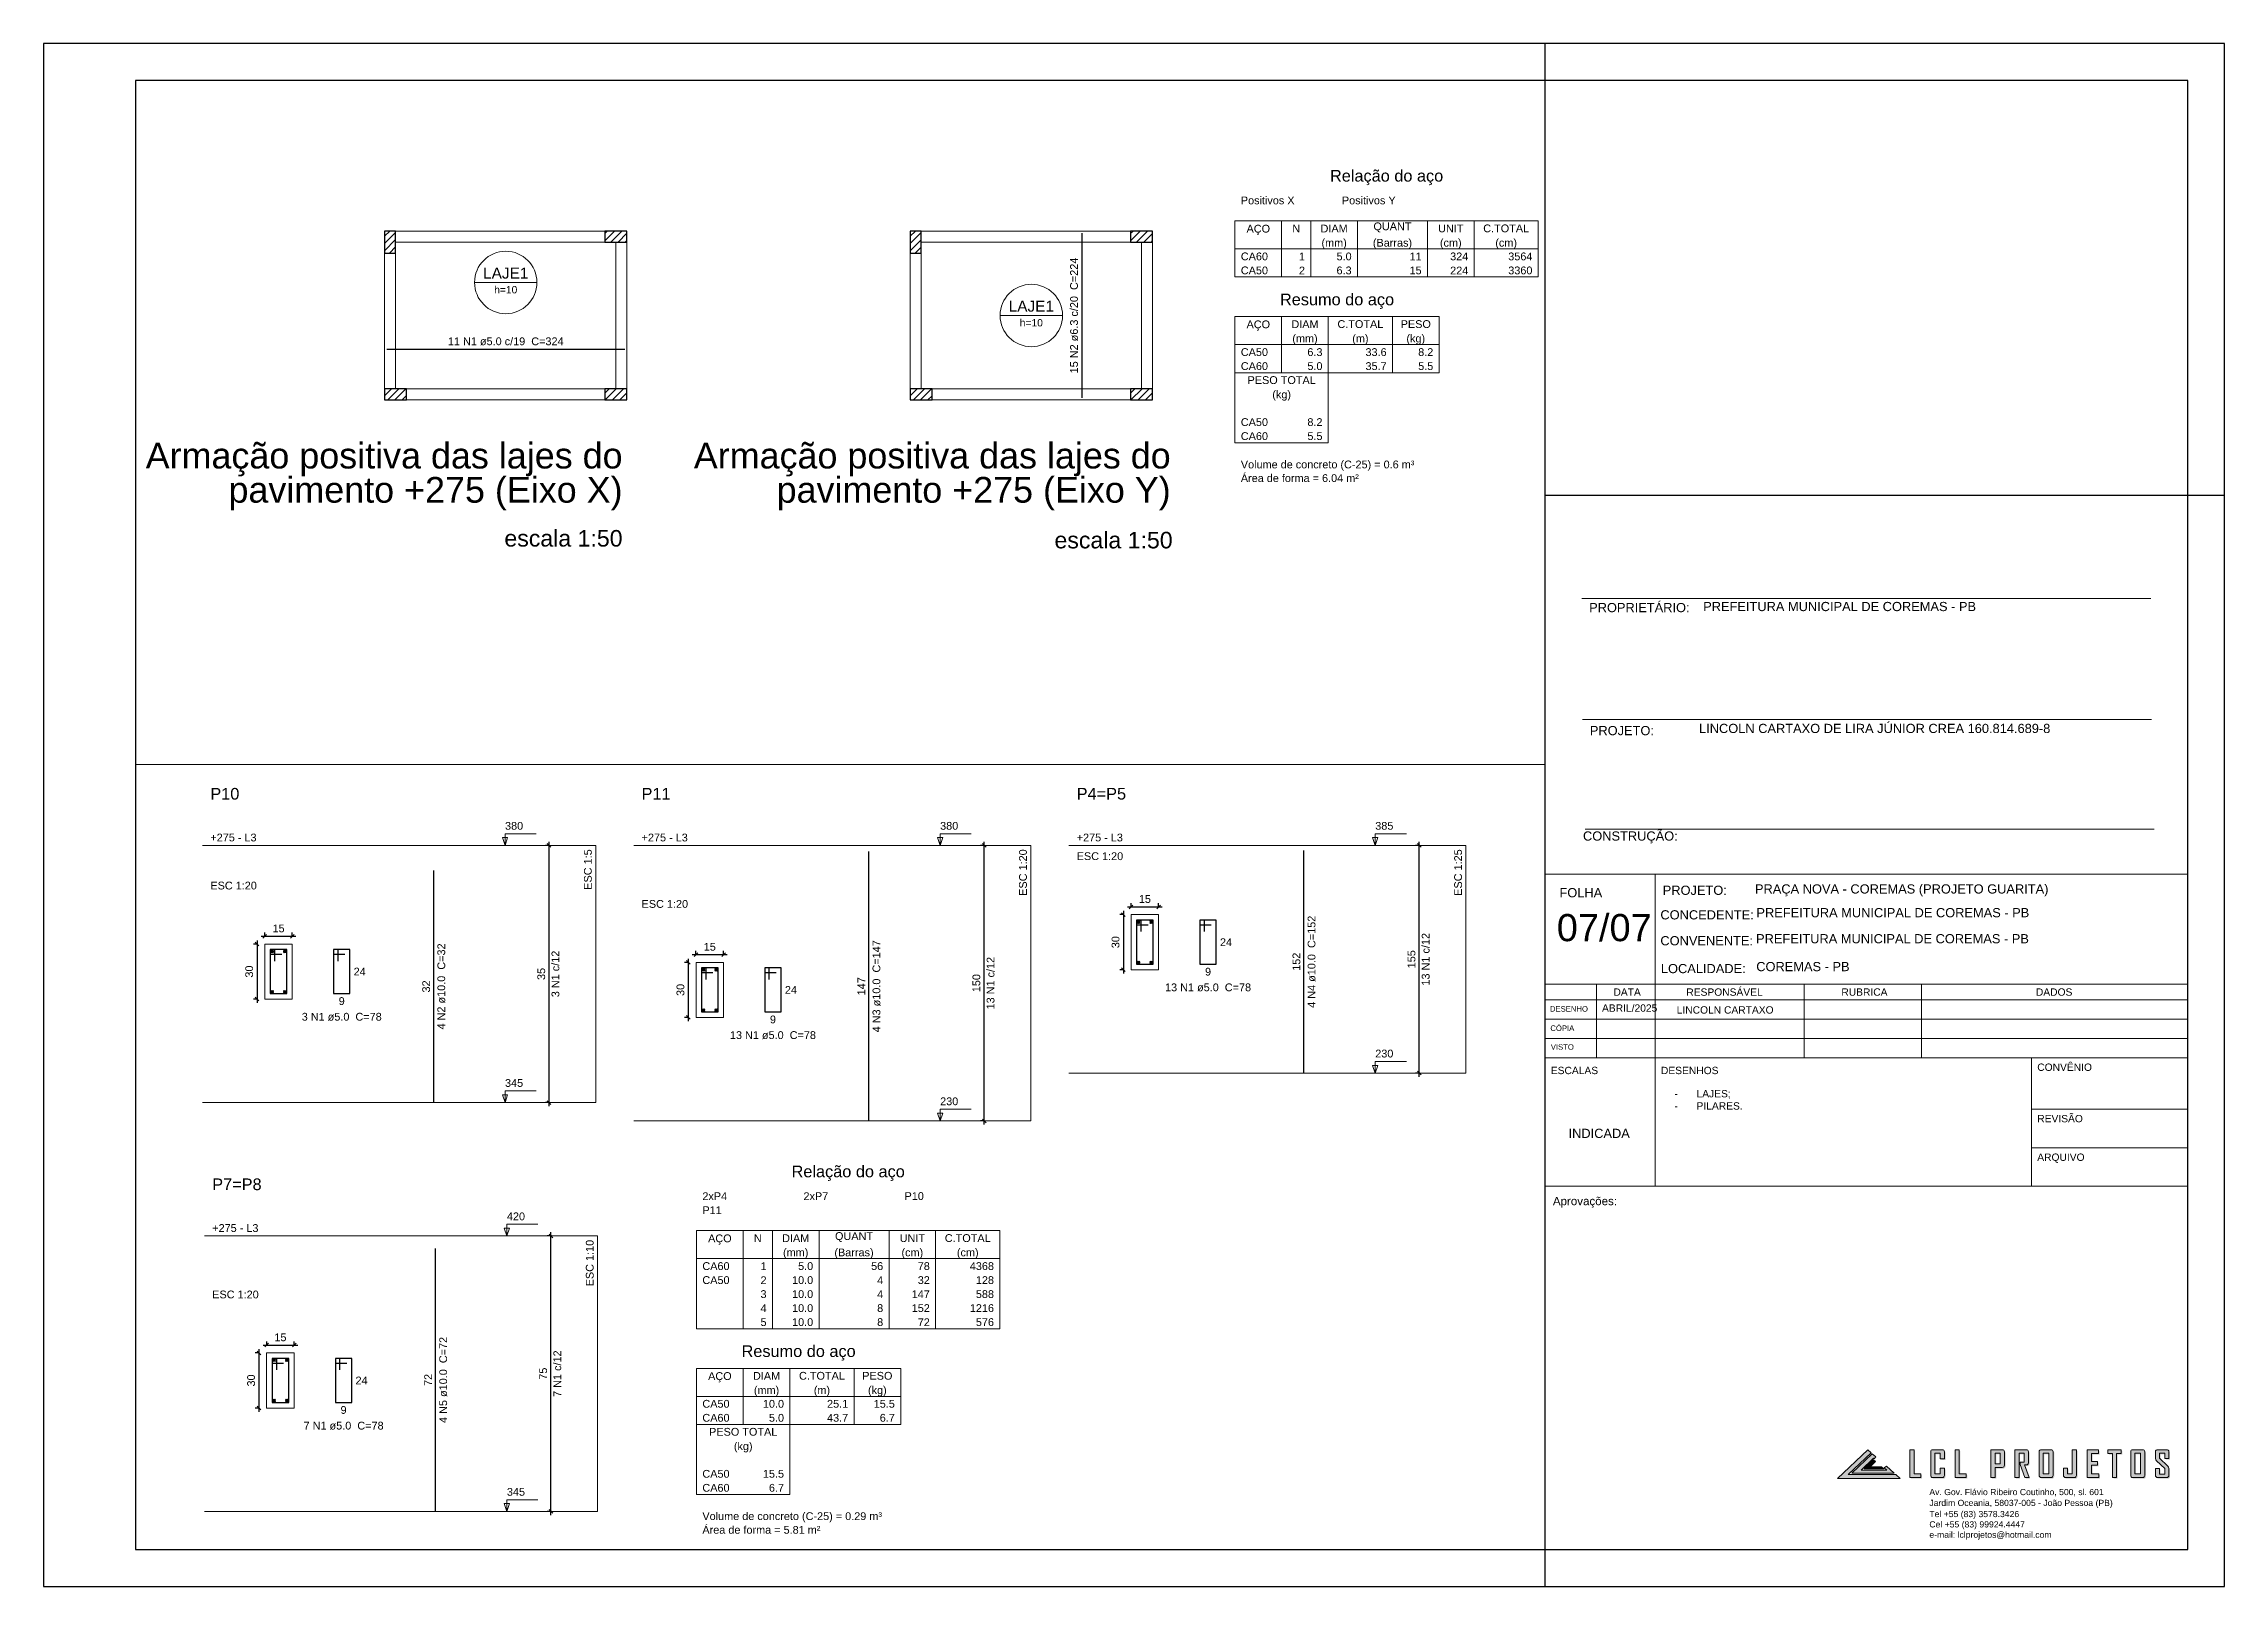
# Paper-space layout 'Layout7' of a CAD drawing. Header units: millimetres. Extents: x 0 to 0.594, y 0 to 0.42.
# The model-space entities are those that its viewports show. They can reach past a viewport. Long polylines and large blocks are cut down to what shows.
import ezdxf

# ---------------------------------------------------------------- set-up
doc = ezdxf.new("R2010")
doc.units = ezdxf.units.MM
doc.linetypes.add('DOT2', pattern=[3.175, 0, -3.175])
for name, color, linetype, lineweight in [('carimbo', 7, 'Continuous', 20), ('DT-Armadura positiva', 2, 'Continuous', 30), ('DT-Barras na forma', 2, 'Continuous', 30), ('DT-Barras no corte', 5, 'Continuous', 5), ('DT-Barras rebatidas', 2, 'Continuous', 30), ('DT-Cotas', 9, 'Continuous', 5), ('DT-Forma', 5, 'Continuous', 5), ('DT-Pontilhado', 9, 'DOT2', 5), ('DT-Relação do aço', 9, 'Continuous', 5), ('DT-Textos', 7, 'Continuous', 5), ('DT-Título', 3, 'Continuous', 20), ('FO-Hachuras dos pilares', 9, 'Continuous', 5), ('FO-Pilares', 4, 'Continuous', 30), ('FO-Títulos', 1, 'Continuous', 20), ('FO-Vigas', 1, 'Continuous', 20), ('Frente', 7, 'Continuous', 0), ('LOGO LCL', 8, 'Continuous', 0)]:
    doc.layers.add(name, color=color, linetype=linetype, lineweight=lineweight)
doc.styles.add('Arial', font='arial.ttf')
doc.styles.add('ROMANS', font='romans.shx')
doc.styles.get("Standard").update_dxf_attribs({"font": 'arial.ttf'})
doc.dimstyles.new('UM_10.000000', dxfattribs={"dimtxt": 0.18, "dimasz": 0.1, "dimexe": 0.1, "dimexo": 0.2, "dimgap": 0, "dimtad": 1, "dimtih": 1, "dimtoh": 1, "dimdec": 1, "dimlfac": 10, "dimzin": 0, "dimdsep": 46, "dimtxsty": 'Standard', "dimblk": 'CLOSED', "dimblk1": 'CLOSED', "dimblk2": 'CLOSED', "dimcen": 0.09, "dimdle": 0.1, "dimadec": 1, "dimazin": 2, "dimtfac": 1, "dimtdec": 4, "dimtofl": 0, "dimtmove": 0, "dimatfit": 3, "dimldrblk": 'CLOSED', "dimfxl": 1, "dimtolj": 1, "dimarcsym": 0})
doc.dimstyles.new('UM_20.000000', dxfattribs={"dimtxt": 0.18, "dimasz": 0.1, "dimexe": 0.1, "dimexo": 0.2, "dimgap": 0, "dimtad": 1, "dimtih": 1, "dimtoh": 1, "dimdec": 1, "dimlfac": 20, "dimzin": 0, "dimdsep": 46, "dimtxsty": 'Standard', "dimblk": 'CLOSED', "dimblk1": 'CLOSED', "dimblk2": 'CLOSED', "dimcen": 0.09, "dimdle": 0.1, "dimadec": 1, "dimazin": 2, "dimtfac": 1, "dimtdec": 4, "dimtofl": 0, "dimtmove": 0, "dimatfit": 3, "dimldrblk": 'CLOSED', "dimfxl": 1, "dimtolj": 1, "dimarcsym": 0})
doc.dimstyles.new('UM_25.000000', dxfattribs={"dimtxt": 0.18, "dimasz": 0.1, "dimexe": 0.1, "dimexo": 0.2, "dimgap": 0, "dimtad": 1, "dimtih": 1, "dimtoh": 1, "dimdec": 1, "dimlfac": 25, "dimzin": 0, "dimdsep": 46, "dimtxsty": 'Standard', "dimblk": 'CLOSED', "dimblk1": 'CLOSED', "dimblk2": 'CLOSED', "dimcen": 0.09, "dimdle": 0.1, "dimadec": 1, "dimazin": 2, "dimtfac": 1, "dimtdec": 4, "dimtofl": 0, "dimtmove": 0, "dimatfit": 3, "dimldrblk": 'CLOSED', "dimfxl": 1, "dimtolj": 1, "dimarcsym": 0})
doc.dimstyles.new('UM_5.000000', dxfattribs={"dimtxt": 0.18, "dimasz": 0.1, "dimexe": 0.1, "dimexo": 0.2, "dimgap": 0, "dimtad": 1, "dimtih": 1, "dimtoh": 1, "dimdec": 1, "dimlfac": 5, "dimzin": 0, "dimdsep": 46, "dimtxsty": 'Standard', "dimblk": 'CLOSED', "dimblk1": 'CLOSED', "dimblk2": 'CLOSED', "dimcen": 0.09, "dimdle": 0.1, "dimadec": 1, "dimazin": 2, "dimtfac": 1, "dimtdec": 4, "dimtofl": 0, "dimtmove": 0, "dimatfit": 3, "dimldrblk": 'CLOSED', "dimfxl": 1, "dimtolj": 1, "dimarcsym": 0})
pattern_1 = [(45, (-12.15421, 0), (-0.098782817, 0.098782817), [])]

psp = doc.layouts.new('Layout7')

# ---------------------------------------------------------------- texts
at = {"style": 'Arial'}
for s, p in [('Av. Gov. Flávio Ribeiro Coutinho, 500, sl. 601', (0.51364, 0.02484)), ('Jardim Oceania, 58037-005 - João Pessoa (PB)', (0.51364, 0.02188)), ('Tel +55 (83) 3578.3426   ', (0.51364, 0.01885)), ('e-mail: lclprojetos@hotmail.com', (0.51364, 0.01322)), ('Cel +55 (83) 99924.4447   ', (0.51364, 0.01604))]:
    psp.add_text(s, height=0.00168, dxfattribs=at).set_placement(p)
at = {"layer": 'carimbo', "attachment_point": 1}
for s, width, gutter_width, heights, insert, char_height, style in [('\\pxql;{\\fArial|b0|i0|c0|p34;PROPRIETÁRIO:}', 0.0280628, 0.001, [0], (0.42097, 0.26772), 0.0025, 'ROMANS'), ('PREFEITURA MUNICIPAL DE COREMAS - PB', 0.1104933, 0.001, [0], (0.45204, 0.26801), 0.0025, 'Arial'), ('\\pxql;{\\fArial|b0|i0|c0|p34;PROJETO:}', 0.0280628, 0.001, [0], (0.42117, 0.23423), 0.0025, 'ROMANS'), ('\\pxql;LINCOLN CARTAXO DE LIRA JÚNIOR CREA 160.814.689-8 ', 0.1266411, 0.001, [0], (0.45091, 0.23482), 0.0025, 'Arial'), ('\\pxql;{\\fArial|b0|i0|c0|p34;CONSTRUÇÃO:}', 0.0280628, 0.001, [0], (0.4193, 0.20553), 0.0025, 'ROMANS'), ('\\pxql;{\\fArial|b0|i0|c0|p34;FOLHA}', 0.0151991, 0.001, [0], (0.41289, 0.1901), 0.0025, 'ROMANS'), ('\\pxql;{\\fArial|b0|i0|c0|p34;PROJETO:}', 0.0151991, 0.001, [0], (0.44102, 0.19076), 0.0025, 'Arial'), ('PRAÇA NOVA - COREMAS (PROJETO GUARITA)', 0.1113722, 0.001, [0], (0.46614, 0.19112), 0.0025, 'Arial'), ('PREFEITURA MUNICIPAL DE COREMAS - PB', 0.1113722, 0.001, [0], (0.46654, 0.18466), 0.0025, 'Arial'), ('07/07', 0.0678839, 0.000771, [0], (0.41216, 0.18304), 0.007398, 'Arial'), ('\\pxql;CONCEDENTE:', 0.0151991, 0.001, [0], (0.44038, 0.18407), 0.0025, 'Arial'), ('\\pxql;CONVENENTE:', 0.0151991, 0.001, [0], (0.44038, 0.17702), 0.0025, 'Arial'), ('\\pxql;PREFEITURA MUNICIPAL DE COREMAS - PB', 0.1164507, 0.001, [0], (0.46644, 0.17757), 0.0025, 'Arial'), ('\\pxql;{\\fArial|b0|i0|c0|p34;LOCALIDADE:}', 0.0151991, 0.001, [0], (0.44052, 0.16944), 0.0025, 'Arial'), ('COREMAS - PB', 0.108829, 0.001, [0], (0.46649, 0.16998), 0.0025, 'Arial'), ('\\pxql;{\\fArial|b0|i0|c0|p34;DATA}', 0.0151991, 0.001, [0], (0.42759, 0.1628), 0.002, 'ROMANS'), ('\\pxql;{\\fArial|b0|i0|c0|p34;RESPONSÁVEL}', 0.0151991, 0.001, [0], (0.44744, 0.16279), 0.002, 'ROMANS'), ('\\pxql;{\\fArial|b0|i0|c0|p34;RUBRICA}', 0.0151991, 0.001, [0], (0.48967, 0.1628), 0.002, 'ROMANS'), ('\\pxql;{\\fArial|b0|i0|c0|p34;DADOS}', 0.0151991, 0.001, [0], (0.54266, 0.1628), 0.002, 'ROMANS'), ('\\pxql;{\\fArial|b0|i0|c0|p34;DESENHO}', 0.0151991, 0.001, [0], (0.41029, 0.15796), 0.0015, 'ROMANS'), ('LINCOLN CARTAXO', 0.0300409, 0.001, [0], (0.44482, 0.15793), 0.002, 'Arial'), ('\\pxql;{\\fArial|b0|i0|c0|p34;CÓPIA}', 0.0151991, 0.001, [0], (0.41041, 0.15271), 0.0015, 'ROMANS'), ('\\pxql;{\\fArial|b0|i0|c0|p34;VISTO}', 0.0151991, 0.001, [0], (0.41053, 0.14759), 0.0015, 'ROMANS'), ('\\pxql;CONVÊNIO', 0.0151991, 0.001, [0], (0.54303, 0.14234), 0.002, 'Arial'), ('\\pxql;{\\fArial|b0|i0|c0|p34;ESCALAS}', 0.0151991, 0.001, [0], (0.41053, 0.14145), 0.002, 'ROMANS'), ('\\pxql;{\\fArial|b0|i0|c0|p34;DESENHOS}', 0.0151991, 0.001, [0], (0.44053, 0.14145), 0.002, 'ROMANS'), ('\\pxi-3,l4,t4;{\\fArial|b0|i0|c0|p34;-^ILAJES;\\P-^IPILARES.}', 0.100381, 0.001, [0.0205], (0.44222, 0.13513), 0.002, 'ROMANS'), ('{\\fArial|b0|i0|c0|p34;REVISÃO}', 0.0151991, 0.001, [0], (0.54303, 0.12834), 0.002, 'ROMANS'), ('\\pxql;INDICADA', 0.0194097, 0.001, [0], (0.41536, 0.12458), 0.0025, 'Arial'), ('\\pxql;{\\fArial|b0|i0|c0|p34;ARQUIVO}', 0.0151991, 0.001, [0], (0.54303, 0.11784), 0.002, 'ROMANS'), ('\\pxql;Aprovações:', 0.0227986, 0.0015, [0], (0.4111, 0.10602), 0.00225, 'Arial')]:
    psp.add_mtext_dynamic_manual_height_columns(s, width=width, gutter_width=gutter_width, heights=heights, dxfattribs=dict(at, insert=insert, char_height=char_height, style=style))
at = {"layer": 'carimbo', "insert": (0.42448, 0.15844), "char_height": 0.002, "width": 0.0151991, "attachment_point": 1, "style": 'Arial'}
psp.add_mtext('ABRIL/2025', dxfattribs=at)

msp = doc.modelspace()

# ---------------------------------------------------------------- texts
at = {"layer": 'DT-Armadura positiva', "color": 7, "insert": (495.5151, -21.8201), "char_height": 0.2118, "width": 5.59152, "attachment_point": 8, "rotation": 90.00021, "line_spacing_factor": 0.9, "style": 'Arial'}
msp.add_mtext('15 N2 ø6.3 c/20  C=224', dxfattribs=at)
at = {"layer": 'DT-Armadura positiva', "color": 7, "insert": (479.9252, -22.6342), "char_height": 0.2118, "width": 5.59152, "attachment_point": 8, "line_spacing_factor": 0.9, "style": 'Arial'}
msp.add_mtext('11 N1 ø5.0 c/19  C=324', dxfattribs=at)
at = {"layer": 'DT-Barras na forma', "color": 7, "char_height": 0.2118, "attachment_point": 8, "rotation": 90.00021, "line_spacing_factor": 0.9, "style": 'Arial'}
for s, insert, width in [('13 N1 c/12', (618.3462, 44.0908), 2.5416), ('3 N1 c/12', (594.6428, 43.6908), 2.28744), ('13 N1 c/12', (606.4945, 43.4408), 2.5416), ('7 N1 c/12', (594.694, 32.8087), 2.28744)]:
    msp.add_mtext(s, dxfattribs=dict(at, insert=insert, width=width))
at = {"layer": 'DT-Barras rebatidas', "color": 7, "char_height": 0.2118, "attachment_point": 8, "rotation": 90.00021, "line_spacing_factor": 0.9, "style": 'Arial'}
for s, insert, width in [('4 N4 ø10.0  C=152', (615.2407, 44.0228), 4.32072), ('4 N3 ø10.0  C=147', (603.389, 43.3558), 4.32072), ('4 N2 ø10.0  C=32', (591.5372, 43.3508), 4.06656), ('152', (614.8255, 44.0228), 1.16248), ('32', (591.1221, 43.3508), 0.90832), ('147', (602.9738, 43.3558), 1.16248), ('4 N5 ø10.0  C=72', (591.5884, 32.6387), 4.06656), ('72', (591.1733, 32.6387), 0.90832)]:
    msp.add_mtext(s, dxfattribs=dict(at, insert=insert, width=width))
at = {"layer": 'DT-Barras rebatidas', "color": 7, "char_height": 0.2118, "line_spacing_factor": 0.9, "style": 'Arial'}
for s, insert, width, attachment_point in [('24', (612.6357, 44.6619), 0.90832, 1), ('24', (589.0382, 43.8619), 0.90832, 1), ('24', (600.784, 43.3619), 0.90832, 1), ('13 N1 ø5.0  C=78', (612.3106, 43.2147), 4.06656, 8), ('9', (612.3106, 43.8587), 0.65416, 2), ('9', (588.7131, 43.0587), 0.65416, 2), ('3 N1 ø5.0  C=78', (588.7131, 42.4147), 3.8124, 8), ('9', (600.4589, 42.5587), 0.65416, 2), ('13 N1 ø5.0  C=78', (600.4589, 41.9147), 4.06656, 8), ('24', (589.0894, 32.7298), 0.90832, 1), ('7 N1 ø5.0  C=78', (588.7643, 31.2826), 3.8124, 8), ('9', (588.7643, 31.9266), 0.65416, 2)]:
    msp.add_mtext(s, dxfattribs=dict(at, insert=insert, width=width, attachment_point=attachment_point))
at = {"layer": 'DT-Relação do aço', "color": 7, "line_spacing_factor": 0.9, "style": 'Arial'}
for s, insert, char_height, width, attachment_point in [('Relação do aço', (602.5083, 38.058), 0.3177, 5.33736, 8), ('2xP4', (598.537, 37.5348), 0.2118, 1.01664, 7), ('2xP7', (601.2904, 37.5348), 0.2118, 1.01664, 7), ('P10', (604.0438, 37.5348), 0.2118, 0.76248, 7), ('P11', (598.537, 37.1536), 0.2118, 0.76248, 7), ('AÇO', (599.0136, 36.3212), 0.2118, 0.76248, 8), ('N', (600.0461, 36.3911), 0.2118, 0.25416, 8), ('DIAM', (601.0786, 36.3911), 0.2118, 1.01664, 8), ('QUANT', (602.6671, 36.3911), 0.2118, 1.2708, 8), ('UNIT', (604.2556, 36.3911), 0.2118, 1.01664, 8), ('C.TOTAL', (605.7647, 36.3911), 0.2118, 1.77912, 8), ('CA60', (598.537, 35.6286), 0.2118, 1.01664, 7), ('1', (600.2844, 35.6286), 0.2118, 0.25416, 9), ('(mm)', (601.0786, 35.94), 0.2118, 1.01664, 8), ('5.0', (601.5552, 35.6286), 0.2118, 0.76248, 9), ('(Barras)', (602.6671, 35.94), 0.2118, 2.03328, 8), ('56', (603.4614, 35.6286), 0.2118, 0.50832, 9), ('(cm)', (604.2556, 35.94), 0.2118, 1.01664, 8), ('78', (604.7322, 35.6286), 0.2118, 0.50832, 9), ('(cm)', (605.7647, 35.94), 0.2118, 1.01664, 8), ('4368', (606.4795, 35.6286), 0.2118, 1.01664, 9), ('CA50', (598.537, 35.2474), 0.2118, 1.01664, 7), ('3', (600.2844, 34.8662), 0.2118, 0.25416, 9), ('2', (600.2844, 35.2474), 0.2118, 0.25416, 9), ('10.0', (601.5552, 35.2474), 0.2118, 1.01664, 9), ('10.0', (601.5552, 34.8662), 0.2118, 1.01664, 9), ('4', (603.4614, 35.2474), 0.2118, 0.25416, 9), ('4', (603.4614, 34.8662), 0.2118, 0.25416, 9), ('147', (604.7322, 34.8662), 0.2118, 0.76248, 9), ('32', (604.7322, 35.2474), 0.2118, 0.50832, 9), ('588', (606.4795, 34.8662), 0.2118, 0.76248, 9), ('128', (606.4795, 35.2474), 0.2118, 0.76248, 9), ('4', (600.2844, 34.4849), 0.2118, 0.25416, 9), ('10.0', (601.5552, 34.4849), 0.2118, 1.01664, 9), ('8', (603.4614, 34.4849), 0.2118, 0.25416, 9), ('152', (604.7322, 34.4849), 0.2118, 0.76248, 9), ('1216', (606.4795, 34.4849), 0.2118, 1.01664, 9), ('5', (600.2844, 34.1037), 0.2118, 0.25416, 9), ('10.0', (601.5552, 34.1037), 0.2118, 1.01664, 9), ('8', (603.4614, 34.1037), 0.2118, 0.25416, 9), ('72', (604.7322, 34.1037), 0.2118, 0.50832, 9), ('576', (606.4795, 34.1037), 0.2118, 0.76248, 9), ('Resumo do aço', (601.1581, 33.1654), 0.3177, 4.95612, 8), ('AÇO', (599.0136, 32.5724), 0.2118, 0.76248, 8), ('DIAM', (600.2844, 32.6423), 0.2118, 1.01664, 8), ('C.TOTAL', (601.7935, 32.6423), 0.2118, 1.77912, 8), ('PESO', (603.3025, 32.6423), 0.2118, 1.01664, 8), ('CA50', (598.537, 31.8798), 0.2118, 1.01664, 7), ('(mm)', (600.2844, 32.1911), 0.2118, 1.01664, 8), ('10.0', (600.7609, 31.8798), 0.2118, 1.01664, 9), ('(m)', (601.7935, 32.1911), 0.2118, 0.76248, 8), ('25.1', (602.5083, 31.8798), 0.2118, 1.01664, 9), ('(kg)', (603.3025, 32.1911), 0.2118, 1.01664, 8), ('15.5', (603.7791, 31.8798), 0.2118, 1.01664, 9), ('CA60', (598.537, 31.4985), 0.2118, 1.01664, 7), ('5.0', (600.7609, 31.4985), 0.2118, 0.76248, 9), ('43.7', (602.5083, 31.4985), 0.2118, 1.01664, 9), ('6.7', (603.7791, 31.4985), 0.2118, 0.76248, 9), ('PESO TOTAL', (599.649, 31.1173), 0.2118, 2.5416, 8), ('(kg)', (599.649, 30.6662), 0.2118, 1.01664, 8), ('CA50', (598.537, 29.9736), 0.2118, 1.01664, 7), ('CA60', (598.537, 29.5923), 0.2118, 1.01664, 7), ('15.5', (600.7609, 29.9736), 0.2118, 1.01664, 9), ('6.7', (600.7609, 29.5923), 0.2118, 0.76248, 9), ('Área de forma = 5.81 m²', (598.537, 28.4486), 0.2118, 5.84568, 7), ('Volume de concreto (C-25) = 0.29 m³', (598.537, 28.76), 0.2118, 8.8956, 7), ('Relação do aço', (503.9183, -18.2718), 0.3177, 5.33736, 8), ('Positivos X', (499.9471, -18.795), 0.2118, 2.79576, 7), ('Positivos Y', (502.7005, -18.795), 0.2118, 2.79576, 7), ('AÇO', (500.4236, -19.6273), 0.2118, 0.76248, 8), ('N', (501.4561, -19.5574), 0.2118, 0.25416, 8), ('DIAM', (502.4887, -19.5574), 0.2118, 1.01664, 8), ('QUANT', (504.0772, -19.5574), 0.2118, 1.2708, 8), ('UNIT', (505.6657, -19.5574), 0.2118, 1.01664, 8), ('C.TOTAL', (507.1747, -19.5574), 0.2118, 1.77912, 8), ('CA60', (499.9471, -20.3199), 0.2118, 1.01664, 7), ('1', (501.6944, -20.3199), 0.2118, 0.25416, 9), ('(mm)', (502.4887, -20.0086), 0.2118, 1.01664, 8), ('5.0', (502.9652, -20.3199), 0.2118, 0.76248, 9), ('(Barras)', (504.0772, -20.0086), 0.2118, 2.03328, 8), ('11', (504.8714, -20.3199), 0.2118, 0.50832, 9), ('(cm)', (505.6657, -20.0086), 0.2118, 1.01664, 8), ('324', (506.1422, -20.3199), 0.2118, 0.76248, 9), ('(cm)', (507.1747, -20.0086), 0.2118, 1.01664, 8), ('3564', (507.8896, -20.3199), 0.2118, 1.01664, 9), ('CA50', (499.9471, -20.7012), 0.2118, 1.01664, 7), ('2', (501.6944, -20.7012), 0.2118, 0.25416, 9), ('6.3', (502.9652, -20.7012), 0.2118, 0.76248, 9), ('15', (504.8714, -20.7012), 0.2118, 0.50832, 9), ('224', (506.1422, -20.7012), 0.2118, 0.76248, 9), ('3360', (507.8896, -20.7012), 0.2118, 1.01664, 9), ('Resumo do aço', (502.5681, -21.6394), 0.3177, 4.95612, 8), ('AÇO', (500.4236, -22.2325), 0.2118, 0.76248, 8), ('DIAM', (501.6944, -22.1626), 0.2118, 1.01664, 8), ('C.TOTAL', (503.2035, -22.1626), 0.2118, 1.77912, 8), ('PESO', (504.7126, -22.1626), 0.2118, 1.01664, 8), ('(mm)', (501.6944, -22.6137), 0.2118, 1.01664, 8), ('(m)', (503.2035, -22.6137), 0.2118, 0.76248, 8), ('(kg)', (504.7126, -22.6137), 0.2118, 1.01664, 8), ('CA50', (499.9471, -22.9251), 0.2118, 1.01664, 7), ('CA60', (499.9471, -23.3063), 0.2118, 1.01664, 7), ('5.0', (502.171, -23.3063), 0.2118, 0.76248, 9), ('6.3', (502.171, -22.9251), 0.2118, 0.76248, 9), ('33.6', (503.9183, -22.9251), 0.2118, 1.01664, 9), ('35.7', (503.9183, -23.3063), 0.2118, 1.01664, 9), ('5.5', (505.1891, -23.3063), 0.2118, 0.76248, 9), ('8.2', (505.1891, -22.9251), 0.2118, 0.76248, 9), ('PESO TOTAL', (501.059, -23.6875), 0.2118, 2.5416, 8), ('(kg)', (501.059, -24.1387), 0.2118, 1.01664, 8), ('CA50', (499.9471, -24.8313), 0.2118, 1.01664, 7), ('8.2', (502.171, -24.8313), 0.2118, 0.76248, 9), ('CA60', (499.9471, -25.2125), 0.2118, 1.01664, 7), ('5.5', (502.171, -25.2125), 0.2118, 0.76248, 9), ('Área de forma = 6.04 m²', (499.9471, -26.3562), 0.2118, 5.84568, 7), ('Volume de concreto (C-25) = 0.6 m³', (499.9471, -26.0449), 0.2118, 8.64144, 7)]:
    msp.add_mtext(s, dxfattribs=dict(at, insert=insert, char_height=char_height, width=width, attachment_point=attachment_point))
at = {"layer": 'DT-Textos', "line_spacing_factor": 0.798, "style": 'Arial'}
for s, insert, char_height, width, attachment_point in [('380', (593.1611, 47.6147), 0.2118, 0.76248, 7), ('380', (605.0129, 47.6147), 0.2118, 0.76248, 7), ('385', (616.8646, 47.6147), 0.2118, 0.76248, 7), ('+275 - L3', (585.1351, 47.2967), 0.2118, 2.28744, 7), ('+275 - L3', (596.8809, 47.2967), 0.2118, 2.28744, 7), ('+275 - L3', (608.7326, 47.2967), 0.2118, 2.28744, 7), ('ESC 1:20', (608.7326, 46.7887), 0.2118, 2.03328, 7), ('ESC 1:20', (585.1351, 45.9887), 0.2118, 2.03328, 7), ('ESC 1:20', (596.8809, 45.4887), 0.2118, 2.03328, 7), ('230', (616.8646, 41.4147), 0.2118, 0.76248, 7), ('345', (593.1611, 40.6147), 0.2118, 0.76248, 7), ('230', (605.0129, 40.1147), 0.2118, 0.76248, 7), ('+275 - L3', (585.1863, 36.6646), 0.2118, 2.28744, 7), ('420', (593.2123, 36.9826), 0.2118, 0.76248, 7), ('ESC 1:20', (585.1863, 34.8566), 0.2118, 2.03328, 7), ('345', (593.2123, 29.4826), 0.2118, 0.76248, 7), ('LAJE1', (479.9252, -20.8201), 0.3, 1.8, 8), ('h=10', (479.9252, -21.2201), 0.2, 0.96, 8), ('LAJE1', (494.241, -21.7201), 0.3, 1.8, 8), ('h=10', (494.241, -22.1201), 0.2, 0.96, 8)]:
    msp.add_mtext(s, dxfattribs=dict(at, insert=insert, char_height=char_height, width=width, attachment_point=attachment_point))
at = {"layer": 'DT-Textos', "char_height": 0.2118, "attachment_point": 9, "rotation": 90.00021, "line_spacing_factor": 0.798, "style": 'Arial'}
for s, insert, width in [('ESC 1:5', (595.5262, 47.0848), 1.77912), ('ESC 1:20', (607.378, 47.0848), 2.03328), ('ESC 1:25', (619.2297, 47.0848), 2.03328), ('ESC 1:10', (595.5774, 36.4527), 2.03328)]:
    msp.add_mtext(s, dxfattribs=dict(at, insert=insert, width=width))
at = {"layer": 'DT-Título', "char_height": 0.3177, "attachment_point": 7, "line_spacing_factor": 0.798, "style": 'Arial'}
for s, insert, width in [('P10', (585.1351, 48.433), 1.14372), ('P11', (596.8809, 48.4384), 1.14372), ('P4=P5', (608.7326, 48.4343), 1.9062), ('P7=P8', (585.1863, 37.8009), 1.9062)]:
    msp.add_mtext(s, dxfattribs=dict(at, insert=insert, width=width))
at = {"layer": 'FO-Títulos', "char_height": 0.7, "width": 17.64, "attachment_point": 9, "line_spacing_factor": 0.798, "style": 'Arial'}
for s, insert in [('Armação positiva das lajes do pavimento +275 (Eixo X)', (483.1068, -27.1267)), ('Armação positiva das lajes do pavimento +275 (Eixo Y)', (498.0368, -27.1267))]:
    msp.add_mtext(s, dxfattribs=dict(at, insert=insert))
at = {"layer": 'FO-Vigas', "char_height": 0.450508, "width": 5.946709, "attachment_point": 9, "line_spacing_factor": 0.798, "style": 'Arial'}
for insert in [(483.1068, -28.1168), (498.0901, -28.1664)]:
    msp.add_mtext('escala 1:50', dxfattribs=dict(at, insert=insert))

# ---------------------------------------------------------------- blocks, each defined once
blk = doc.blocks.new('_OBLIQUE')
at = {"color": 0, "linetype": 'ByBlock', "lineweight": -2}
blk.add_line((-0.5, -0.5), (0.5, 0.5), dxfattribs=at)
blk = doc.blocks.new('*D416')
at = {"layer": 'Defpoints', "color": 0, "transparency": 16777216}
for p in [(586.617, 44.506), (586.406, 43.006), (586.617, 43.006)]:
    blk.add_point(p, dxfattribs=at)
at = {"layer": 'DT-Cotas', "color": 0, "lineweight": -2, "transparency": 16777216}
for p, q in [((586.406, 44.606), (586.406, 42.906)), ((586.417, 44.506), (586.306, 44.506)), ((586.417, 43.006), (586.306, 43.006))]:
    blk.add_line(p, q, dxfattribs=at)
at = {"layer": 'DT-Cotas', "color": 0, "lineweight": -2, "transparency": 16777216, "xscale": 0.1, "yscale": 0.1, "zscale": 0.1}
for p, rotation in [((586.406, 44.506), 90), ((586.406, 43.006), 270)]:
    blk.add_blockref('_OBLIQUE', p, dxfattribs=dict(at, rotation=rotation))
at = {"layer": 'DT-Cotas', "transparency": 16777216, "insert": (586.194, 43.756), "char_height": 0.2118, "attachment_point": 5, "rotation": 90, "style": 'Arial'}
blk.add_mtext('\\A1;30', dxfattribs=at)
blk = doc.blocks.new('*D417')
at = {"layer": 'Defpoints', "color": 0, "transparency": 16777216}
for p in [(587.367, 44.718), (586.617, 44.506), (587.367, 44.506)]:
    blk.add_point(p, dxfattribs=at)
at = {"layer": 'DT-Cotas', "color": 0, "lineweight": -2, "transparency": 16777216}
for p, q in [((586.517, 44.718), (587.467, 44.718)), ((586.617, 44.706), (586.617, 44.818)), ((587.367, 44.706), (587.367, 44.818))]:
    blk.add_line(p, q, dxfattribs=at)
at = {"layer": 'DT-Cotas', "color": 0, "lineweight": -2, "transparency": 16777216, "xscale": 0.1, "yscale": 0.1, "zscale": 0.1, "rotation": 180}
blk.add_blockref('_OBLIQUE', (586.617, 44.718), dxfattribs=at)
at = {"layer": 'DT-Cotas', "color": 0, "lineweight": -2, "transparency": 16777216, "xscale": 0.1, "yscale": 0.1, "zscale": 0.1}
blk.add_blockref('_OBLIQUE', (587.367, 44.718), dxfattribs=at)
at = {"layer": 'DT-Cotas', "transparency": 16777216, "insert": (586.992, 44.93), "char_height": 0.2118, "attachment_point": 5, "rotation": 0.00573, "style": 'Arial'}
blk.add_mtext('\\A1;15', dxfattribs=at)
blk = doc.blocks.new('*D418')
at = {"layer": 'Defpoints', "color": 0, "transparency": 16777216}
for p in [(594.361, 47.191), (594.573, 47.191), (594.573, 40.191)]:
    blk.add_point(p, dxfattribs=at)
at = {"layer": 'DT-Cotas', "color": 0, "lineweight": -2, "transparency": 16777216}
for p, q in [((594.373, 47.191), (594.261, 47.191)), ((594.361, 40.091), (594.361, 47.291)), ((594.373, 40.191), (594.261, 40.191))]:
    blk.add_line(p, q, dxfattribs=at)
at = {"layer": 'DT-Cotas', "color": 0, "lineweight": -2, "transparency": 16777216, "xscale": 0.1, "yscale": 0.1, "zscale": 0.1}
for p, rotation in [((594.361, 47.191), 90), ((594.361, 40.191), 270)]:
    blk.add_blockref('_OBLIQUE', p, dxfattribs=dict(at, rotation=rotation))
at = {"layer": 'DT-Cotas', "transparency": 16777216, "insert": (594.149, 43.691), "char_height": 0.2118, "attachment_point": 5, "rotation": 90, "style": 'Arial'}
blk.add_mtext('\\A1;35', dxfattribs=at)
blk = doc.blocks.new('*D419')
at = {"layer": 'Defpoints', "color": 0, "transparency": 16777216}
for p in [(598.363, 44.006), (598.151, 42.506), (598.363, 42.506)]:
    blk.add_point(p, dxfattribs=at)
at = {"layer": 'DT-Cotas', "color": 0, "lineweight": -2, "transparency": 16777216}
for p, q in [((598.163, 44.006), (598.051, 44.006)), ((598.151, 44.106), (598.151, 42.406)), ((598.163, 42.506), (598.051, 42.506))]:
    blk.add_line(p, q, dxfattribs=at)
at = {"layer": 'DT-Cotas', "color": 0, "lineweight": -2, "transparency": 16777216, "xscale": 0.1, "yscale": 0.1, "zscale": 0.1}
for p, rotation in [((598.151, 44.006), 90), ((598.151, 42.506), 270)]:
    blk.add_blockref('_OBLIQUE', p, dxfattribs=dict(at, rotation=rotation))
at = {"layer": 'DT-Cotas', "transparency": 16777216, "insert": (597.94, 43.256), "char_height": 0.2118, "attachment_point": 5, "rotation": 90, "style": 'Arial'}
blk.add_mtext('\\A1;30', dxfattribs=at)
blk = doc.blocks.new('*D420')
at = {"layer": 'Defpoints', "color": 0, "transparency": 16777216}
for p in [(598.363, 44.006), (599.113, 44.218), (599.113, 44.006)]:
    blk.add_point(p, dxfattribs=at)
at = {"layer": 'DT-Cotas', "color": 0, "lineweight": -2, "transparency": 16777216}
for p, q in [((598.263, 44.218), (599.213, 44.218)), ((598.363, 44.206), (598.363, 44.318)), ((599.113, 44.206), (599.113, 44.318))]:
    blk.add_line(p, q, dxfattribs=at)
at = {"layer": 'DT-Cotas', "color": 0, "lineweight": -2, "transparency": 16777216, "xscale": 0.1, "yscale": 0.1, "zscale": 0.1, "rotation": 180}
blk.add_blockref('_OBLIQUE', (598.363, 44.218), dxfattribs=at)
at = {"layer": 'DT-Cotas', "color": 0, "lineweight": -2, "transparency": 16777216, "xscale": 0.1, "yscale": 0.1, "zscale": 0.1}
blk.add_blockref('_OBLIQUE', (599.113, 44.218), dxfattribs=at)
at = {"layer": 'DT-Cotas', "transparency": 16777216, "insert": (598.738, 44.43), "char_height": 0.2118, "attachment_point": 5, "rotation": 0.00573, "style": 'Arial'}
blk.add_mtext('\\A1;15', dxfattribs=at)
blk = doc.blocks.new('*D421')
at = {"layer": 'Defpoints', "color": 0, "transparency": 16777216}
for p in [(606.213, 47.191), (606.425, 47.191), (606.425, 39.691)]:
    blk.add_point(p, dxfattribs=at)
at = {"layer": 'DT-Cotas', "color": 0, "lineweight": -2, "transparency": 16777216}
for p, q in [((606.225, 47.191), (606.113, 47.191)), ((606.213, 39.591), (606.213, 47.291)), ((606.225, 39.691), (606.113, 39.691))]:
    blk.add_line(p, q, dxfattribs=at)
at = {"layer": 'DT-Cotas', "color": 0, "lineweight": -2, "transparency": 16777216, "xscale": 0.1, "yscale": 0.1, "zscale": 0.1}
for p, rotation in [((606.213, 47.191), 90), ((606.213, 39.691), 270)]:
    blk.add_blockref('_OBLIQUE', p, dxfattribs=dict(at, rotation=rotation))
at = {"layer": 'DT-Cotas', "transparency": 16777216, "insert": (606.001, 43.441), "char_height": 0.2118, "attachment_point": 5, "rotation": 90, "style": 'Arial'}
blk.add_mtext('\\A1;150', dxfattribs=at)
blk = doc.blocks.new('*D422')
at = {"layer": 'Defpoints', "color": 0, "transparency": 16777216}
for p in [(610.215, 45.306), (610.003, 43.806), (610.215, 43.806)]:
    blk.add_point(p, dxfattribs=at)
at = {"layer": 'DT-Cotas', "color": 0, "lineweight": -2, "transparency": 16777216}
for p, q in [((610.015, 45.306), (609.903, 45.306)), ((610.003, 45.406), (610.003, 43.706)), ((610.015, 43.806), (609.903, 43.806))]:
    blk.add_line(p, q, dxfattribs=at)
at = {"layer": 'DT-Cotas', "color": 0, "lineweight": -2, "transparency": 16777216, "xscale": 0.1, "yscale": 0.1, "zscale": 0.1}
for p, rotation in [((610.003, 45.306), 90), ((610.003, 43.806), 270)]:
    blk.add_blockref('_OBLIQUE', p, dxfattribs=dict(at, rotation=rotation))
at = {"layer": 'DT-Cotas', "transparency": 16777216, "insert": (609.791, 44.556), "char_height": 0.2118, "attachment_point": 5, "rotation": 90, "style": 'Arial'}
blk.add_mtext('\\A1;30', dxfattribs=at)
blk = doc.blocks.new('*D423')
at = {"layer": 'Defpoints', "color": 0, "transparency": 16777216}
for p in [(610.215, 45.306), (610.965, 45.518), (610.965, 45.306)]:
    blk.add_point(p, dxfattribs=at)
at = {"layer": 'DT-Cotas', "color": 0, "lineweight": -2, "transparency": 16777216}
for p, q in [((610.115, 45.518), (611.065, 45.518)), ((610.215, 45.506), (610.215, 45.618)), ((610.965, 45.506), (610.965, 45.618))]:
    blk.add_line(p, q, dxfattribs=at)
at = {"layer": 'DT-Cotas', "color": 0, "lineweight": -2, "transparency": 16777216, "xscale": 0.1, "yscale": 0.1, "zscale": 0.1, "rotation": 180}
blk.add_blockref('_OBLIQUE', (610.215, 45.518), dxfattribs=at)
at = {"layer": 'DT-Cotas', "color": 0, "lineweight": -2, "transparency": 16777216, "xscale": 0.1, "yscale": 0.1, "zscale": 0.1}
blk.add_blockref('_OBLIQUE', (610.965, 45.518), dxfattribs=at)
at = {"layer": 'DT-Cotas', "transparency": 16777216, "insert": (610.59, 45.73), "char_height": 0.2118, "attachment_point": 5, "rotation": 0.00573, "style": 'Arial'}
blk.add_mtext('\\A1;15', dxfattribs=at)
blk = doc.blocks.new('*D424')
at = {"layer": 'Defpoints', "color": 0, "transparency": 16777216}
for p in [(618.065, 47.191), (618.276, 47.191), (618.276, 40.991)]:
    blk.add_point(p, dxfattribs=at)
at = {"layer": 'DT-Cotas', "color": 0, "lineweight": -2, "transparency": 16777216}
for p, q in [((618.076, 47.191), (617.965, 47.191)), ((618.065, 40.891), (618.065, 47.291)), ((618.076, 40.991), (617.965, 40.991))]:
    blk.add_line(p, q, dxfattribs=at)
at = {"layer": 'DT-Cotas', "color": 0, "lineweight": -2, "transparency": 16777216, "xscale": 0.1, "yscale": 0.1, "zscale": 0.1}
for p, rotation in [((618.065, 47.191), 90), ((618.065, 40.991), 270)]:
    blk.add_blockref('_OBLIQUE', p, dxfattribs=dict(at, rotation=rotation))
at = {"layer": 'DT-Cotas', "transparency": 16777216, "insert": (617.853, 44.091), "char_height": 0.2118, "attachment_point": 5, "rotation": 90, "style": 'Arial'}
blk.add_mtext('\\A1;155', dxfattribs=at)
blk = doc.blocks.new('*D813')
at = {"layer": 'Defpoints', "color": 0, "transparency": 16777216}
for p in [(586.669, 33.374), (586.457, 31.874), (586.669, 31.874)]:
    blk.add_point(p, dxfattribs=at)
at = {"layer": 'DT-Cotas', "color": 0, "lineweight": -2, "transparency": 16777216}
for p, q in [((586.469, 33.374), (586.357, 33.374)), ((586.457, 33.474), (586.457, 31.774)), ((586.469, 31.874), (586.357, 31.874))]:
    blk.add_line(p, q, dxfattribs=at)
at = {"layer": 'DT-Cotas', "color": 0, "lineweight": -2, "transparency": 16777216, "xscale": 0.1, "yscale": 0.1, "zscale": 0.1}
for p, rotation in [((586.457, 33.374), 90), ((586.457, 31.874), 270)]:
    blk.add_blockref('_OBLIQUE', p, dxfattribs=dict(at, rotation=rotation))
at = {"layer": 'DT-Cotas', "transparency": 16777216, "insert": (586.245, 32.624), "char_height": 0.2118, "attachment_point": 5, "rotation": 90, "style": 'Arial'}
blk.add_mtext('\\A1;30', dxfattribs=at)
blk = doc.blocks.new('*D814')
at = {"layer": 'Defpoints', "color": 0, "transparency": 16777216}
for p in [(586.669, 33.374), (587.419, 33.586), (587.419, 33.374)]:
    blk.add_point(p, dxfattribs=at)
at = {"layer": 'DT-Cotas', "color": 0, "lineweight": -2, "transparency": 16777216}
for p, q in [((586.569, 33.586), (587.519, 33.586)), ((586.669, 33.574), (586.669, 33.686)), ((587.419, 33.574), (587.419, 33.686))]:
    blk.add_line(p, q, dxfattribs=at)
at = {"layer": 'DT-Cotas', "color": 0, "lineweight": -2, "transparency": 16777216, "xscale": 0.1, "yscale": 0.1, "zscale": 0.1, "rotation": 180}
blk.add_blockref('_OBLIQUE', (586.669, 33.586), dxfattribs=at)
at = {"layer": 'DT-Cotas', "color": 0, "lineweight": -2, "transparency": 16777216, "xscale": 0.1, "yscale": 0.1, "zscale": 0.1}
blk.add_blockref('_OBLIQUE', (587.419, 33.586), dxfattribs=at)
at = {"layer": 'DT-Cotas', "transparency": 16777216, "insert": (587.044, 33.797), "char_height": 0.2118, "attachment_point": 5, "rotation": 0.00573, "style": 'Arial'}
blk.add_mtext('\\A1;15', dxfattribs=at)
blk = doc.blocks.new('*D815')
at = {"layer": 'Defpoints', "color": 0, "transparency": 16777216}
for p in [(594.412, 36.559), (594.624, 36.559), (594.624, 29.059)]:
    blk.add_point(p, dxfattribs=at)
at = {"layer": 'DT-Cotas', "color": 0, "lineweight": -2, "transparency": 16777216}
for p, q in [((594.424, 36.559), (594.312, 36.559)), ((594.412, 28.959), (594.412, 36.659)), ((594.424, 29.059), (594.312, 29.059))]:
    blk.add_line(p, q, dxfattribs=at)
at = {"layer": 'DT-Cotas', "color": 0, "lineweight": -2, "transparency": 16777216, "xscale": 0.1, "yscale": 0.1, "zscale": 0.1}
for p, rotation in [((594.412, 36.559), 90), ((594.412, 29.059), 270)]:
    blk.add_blockref('_OBLIQUE', p, dxfattribs=dict(at, rotation=rotation))
at = {"layer": 'DT-Cotas', "transparency": 16777216, "insert": (594.201, 32.809), "char_height": 0.2118, "attachment_point": 5, "rotation": 90, "style": 'Arial'}
blk.add_mtext('\\A1;75', dxfattribs=at)

# ---------------------------------------------------------------- dimensions: what is measured, and where the dimension line sits
at = {"layer": 'DT-Cotas'}
for base, p1, p2, dimstyle, override, picture, middle in [((594.3611, 47.1908), (594.5729, 40.1908), (594.5729, 47.1908), 'UM_5.000000', {"dimtxt": 0.2118, "dimasz": 0.1, "dimexe": 0.1, "dimexo": 0.2, "dimtad": 1, "dimtih": 0, "dimtoh": 0, "dimdec": 1, "dimlfac": 5, "dimzin": 8, "dimtxsty": 'Arial', "dimblk": 'OBLIQUE', "dimblk1": 'OBLIQUE', "dimblk2": 'OBLIQUE', "dimsah": 1, "dimdle": 0.1, "dimse1": 0, "dimse2": 0, "dimclrt": 256, "dimadec": 1, "dimazin": 3, "dimtmove": 2, "dimldrblk": 'OBLIQUE'}, '*D418', (594.1493, 43.6908)), ((606.2128, 47.1908), (606.4246, 39.6908), (606.4246, 47.1908), 'UM_20.000000', {"dimtxt": 0.2118, "dimasz": 0.1, "dimexe": 0.1, "dimexo": 0.2, "dimtad": 1, "dimtih": 0, "dimtoh": 0, "dimdec": 1, "dimlfac": 20, "dimzin": 8, "dimtxsty": 'Arial', "dimblk": 'OBLIQUE', "dimblk1": 'OBLIQUE', "dimblk2": 'OBLIQUE', "dimsah": 1, "dimdle": 0.1, "dimse1": 0, "dimse2": 0, "dimclrt": 256, "dimadec": 1, "dimazin": 3, "dimtmove": 2, "dimldrblk": 'OBLIQUE'}, '*D421', (606.001, 43.4408)), ((618.0645, 47.1908), (618.2763, 40.9908), (618.2763, 47.1908), 'UM_25.000000', {"dimtxt": 0.2118, "dimasz": 0.1, "dimexe": 0.1, "dimexo": 0.2, "dimtad": 1, "dimtih": 0, "dimtoh": 0, "dimdec": 1, "dimlfac": 25, "dimzin": 8, "dimtxsty": 'Arial', "dimblk": 'OBLIQUE', "dimblk1": 'OBLIQUE', "dimblk2": 'OBLIQUE', "dimsah": 1, "dimdle": 0.1, "dimse1": 0, "dimse2": 0, "dimclrt": 256, "dimadec": 1, "dimazin": 3, "dimtmove": 2, "dimldrblk": 'OBLIQUE'}, '*D424', (617.8527, 44.0908)), ((610.003, 43.806), (610.2148, 45.306), (610.2148, 43.806), 'UM_20.000000', {"dimtxt": 0.2118, "dimasz": 0.1, "dimexe": 0.1, "dimexo": 0.2, "dimtad": 1, "dimtih": 0, "dimtoh": 0, "dimdec": 1, "dimlfac": 20, "dimzin": 8, "dimtxsty": 'Arial', "dimblk": 'OBLIQUE', "dimblk1": 'OBLIQUE', "dimblk2": 'OBLIQUE', "dimsah": 1, "dimdle": 0.1, "dimse1": 0, "dimse2": 0, "dimclrt": 256, "dimadec": 1, "dimazin": 3, "dimtmove": 2, "dimldrblk": 'OBLIQUE'}, '*D422', (609.7912, 44.556)), ((586.4055, 43.006), (586.6173, 44.506), (586.6173, 43.006), 'UM_20.000000', {"dimtxt": 0.2118, "dimasz": 0.1, "dimexe": 0.1, "dimexo": 0.2, "dimtad": 1, "dimtih": 0, "dimtoh": 0, "dimdec": 1, "dimlfac": 20, "dimzin": 8, "dimtxsty": 'Arial', "dimblk": 'OBLIQUE', "dimblk1": 'OBLIQUE', "dimblk2": 'OBLIQUE', "dimsah": 1, "dimdle": 0.1, "dimse1": 0, "dimse2": 0, "dimclrt": 256, "dimadec": 1, "dimazin": 3, "dimtmove": 2, "dimldrblk": 'OBLIQUE'}, '*D416', (586.1937, 43.756)), ((598.1513, 42.506), (598.3631, 44.006), (598.3631, 42.506), 'UM_20.000000', {"dimtxt": 0.2118, "dimasz": 0.1, "dimexe": 0.1, "dimexo": 0.2, "dimtad": 1, "dimtih": 0, "dimtoh": 0, "dimdec": 1, "dimlfac": 20, "dimzin": 8, "dimtxsty": 'Arial', "dimblk": 'OBLIQUE', "dimblk1": 'OBLIQUE', "dimblk2": 'OBLIQUE', "dimsah": 1, "dimdle": 0.1, "dimse1": 0, "dimse2": 0, "dimclrt": 256, "dimadec": 1, "dimazin": 3, "dimtmove": 2, "dimldrblk": 'OBLIQUE'}, '*D419', (597.9395, 43.256)), ((594.4123, 36.5587), (594.6241, 29.0587), (594.6241, 36.5587), 'UM_10.000000', {"dimtxt": 0.2118, "dimasz": 0.1, "dimexe": 0.1, "dimexo": 0.2, "dimtad": 1, "dimtih": 0, "dimtoh": 0, "dimdec": 1, "dimlfac": 10, "dimzin": 8, "dimtxsty": 'Arial', "dimblk": 'OBLIQUE', "dimblk1": 'OBLIQUE', "dimblk2": 'OBLIQUE', "dimsah": 1, "dimdle": 0.1, "dimse1": 0, "dimse2": 0, "dimclrt": 256, "dimadec": 1, "dimazin": 3, "dimtmove": 2, "dimldrblk": 'OBLIQUE'}, '*D815', (594.2005, 32.8087)), ((586.4567, 31.8739), (586.6685, 33.3739), (586.6685, 31.8739), 'UM_20.000000', {"dimtxt": 0.2118, "dimasz": 0.1, "dimexe": 0.1, "dimexo": 0.2, "dimtad": 1, "dimtih": 0, "dimtoh": 0, "dimdec": 1, "dimlfac": 20, "dimzin": 8, "dimtxsty": 'Arial', "dimblk": 'OBLIQUE', "dimblk1": 'OBLIQUE', "dimblk2": 'OBLIQUE', "dimsah": 1, "dimdle": 0.1, "dimse1": 0, "dimse2": 0, "dimclrt": 256, "dimadec": 1, "dimazin": 3, "dimtmove": 2, "dimldrblk": 'OBLIQUE'}, '*D813', (586.2449, 32.6239))]:
    dim = msp.add_linear_dim(base=base, p1=p1, p2=p2, angle=90, dimstyle=dimstyle, override=override, dxfattribs=at)
    dim.commit()
    dim.dimension.update_dxf_attribs({"geometry": picture, "text_midpoint": middle, "dimtype": 160, "text_rotation": 90})
for base, p1, p2, picture, middle in [((610.9648, 45.5178), (610.2148, 45.306), (610.9648, 45.306), '*D423', (610.5898, 45.7296)), ((587.3673, 44.7178), (586.6173, 44.506), (587.3673, 44.506), '*D417', (586.9923, 44.9296)), ((599.1131, 44.2178), (598.3631, 44.006), (599.1131, 44.006), '*D420', (598.7381, 44.4296)), ((587.4185, 33.5857), (586.6685, 33.3739), (587.4185, 33.3739), '*D814', (587.0435, 33.7975))]:
    dim = msp.add_linear_dim(base=base, p1=p1, p2=p2, dimstyle='UM_20.000000', override={"dimtxt": 0.2118, "dimasz": 0.1, "dimexe": 0.1, "dimexo": 0.2, "dimtad": 1, "dimtih": 0, "dimtoh": 0, "dimdec": 1, "dimlfac": 20, "dimzin": 8, "dimtxsty": 'Arial', "dimblk": 'OBLIQUE', "dimblk1": 'OBLIQUE', "dimblk2": 'OBLIQUE', "dimsah": 1, "dimdle": 0.1, "dimse1": 0, "dimse2": 0, "dimclrt": 256, "dimadec": 1, "dimazin": 3, "dimtmove": 2, "dimldrblk": 'OBLIQUE'}, dxfattribs=at)
    dim.commit()
    dim.dimension.update_dxf_attribs({"geometry": picture, "text_midpoint": middle, "dimtype": 160, "text_rotation": 0.00573})

# ---------------------------------------------------------------- hatches: boundary and pattern name
at = {"layer": 'FO-Hachuras dos pilares', "linetype": 'Continuous'}
h = msp.add_hatch(dxfattribs=at)
h.set_pattern_fill('ANSI31', color=256, scale=0.044, style=0)
h.paths.add_polyline_path([(476.6252, -20.1201), (476.7752, -20.1201), (476.9252, -20.1201), (476.9252, -19.8201), (476.9252, -19.5201), (476.7752, -19.5201), (476.6252, -19.5201), (476.6252, -19.8201)])
h = msp.add_hatch(dxfattribs=at)
h.set_pattern_fill('ANSI31', color=256, scale=0.044, style=0)
h.paths.add_polyline_path([(482.6252, -19.5201), (482.6252, -19.6701), (482.6252, -19.8201), (482.9252, -19.8201), (483.2252, -19.8201), (483.2252, -19.6701), (483.2252, -19.5201), (482.9252, -19.5201)])
h = msp.add_hatch(dxfattribs=at)
h.set_pattern_fill('ANSI31', color=256, scale=0.044, style=0)
h.set_pattern_definition(pattern_1)
h.paths.add_polyline_path([(490.941, -20.1201), (491.091, -20.1201), (491.241, -20.1201), (491.241, -19.8201), (491.241, -19.5201), (491.091, -19.5201), (490.941, -19.5201), (490.941, -19.8201)])
h = msp.add_hatch(dxfattribs=at)
h.set_pattern_fill('ANSI31', color=256, scale=0.044, style=0)
h.set_pattern_definition(pattern_1)
h.paths.add_polyline_path([(496.941, -19.5201), (496.941, -19.6701), (496.941, -19.8201), (497.241, -19.8201), (497.541, -19.8201), (497.541, -19.6701), (497.541, -19.5201), (497.241, -19.5201)])
h = msp.add_hatch(dxfattribs=at)
h.set_pattern_fill('ANSI31', color=256, scale=0.044, style=0)
h.paths.add_polyline_path([(477.2252, -24.1201), (477.2252, -23.9701), (477.2252, -23.8201), (476.9252, -23.8201), (476.6252, -23.8201), (476.6252, -23.9701), (476.6252, -24.1201), (476.9252, -24.1201)])
h = msp.add_hatch(dxfattribs=at)
h.set_pattern_fill('ANSI31', color=256, scale=0.044, style=0)
h.paths.add_polyline_path([(483.2252, -24.1201), (483.2252, -23.9701), (483.2252, -23.8201), (482.9252, -23.8201), (482.6252, -23.8201), (482.6252, -23.9701), (482.6252, -24.1201), (482.9252, -24.1201)])
h = msp.add_hatch(dxfattribs=at)
h.set_pattern_fill('ANSI31', color=256, scale=0.044, style=0)
h.set_pattern_definition(pattern_1)
h.paths.add_polyline_path([(491.541, -24.1201), (491.541, -23.9701), (491.541, -23.8201), (491.241, -23.8201), (490.941, -23.8201), (490.941, -23.9701), (490.941, -24.1201), (491.241, -24.1201)])
h = msp.add_hatch(dxfattribs=at)
h.set_pattern_fill('ANSI31', color=256, scale=0.044, style=0)
h.set_pattern_definition(pattern_1)
h.paths.add_polyline_path([(497.541, -24.1201), (497.541, -23.9701), (497.541, -23.8201), (497.241, -23.8201), (496.941, -23.8201), (496.941, -23.9701), (496.941, -24.1201), (497.241, -24.1201)])

# ---------------------------------------------------------------- linework, layer by layer
at = {"layer": 'DT-Armadura positiva'}
for p, q in [((495.621, -24.0601), (495.621, -19.5801)), ((476.6852, -22.7401), (483.1652, -22.7401))]:
    msp.add_line(p, q, dxfattribs=at)
at = {"layer": 'DT-Barras na forma'}
for p, q in [((610.4898, 45.156), (610.3648, 45.156)), ((610.3648, 45.156), (610.3648, 43.956)), ((610.8148, 45.156), (610.3648, 45.156)), ((610.3648, 45.156), (610.3648, 45.031)), ((610.4898, 44.8435), (610.4898, 45.156)), ((610.8148, 43.956), (610.8148, 45.156)), ((610.3648, 45.031), (610.6773, 45.031)), ((586.8923, 44.356), (586.7673, 44.356)), ((586.7673, 44.356), (586.7673, 43.156)), ((587.2173, 44.356), (586.7673, 44.356)), ((586.7673, 44.356), (586.7673, 44.231)), ((586.7673, 44.231), (587.0798, 44.231)), ((586.8923, 44.0435), (586.8923, 44.356)), ((587.2173, 43.156), (587.2173, 44.356)), ((610.3648, 43.956), (610.8148, 43.956)), ((598.6381, 43.856), (598.5131, 43.856)), ((598.5131, 43.856), (598.5131, 42.656)), ((598.9631, 43.856), (598.5131, 43.856)), ((598.5131, 43.856), (598.5131, 43.731)), ((598.5131, 43.731), (598.8256, 43.731)), ((598.6381, 43.5435), (598.6381, 43.856)), ((598.9631, 42.656), (598.9631, 43.856)), ((586.7673, 43.156), (587.2173, 43.156)), ((598.5131, 42.656), (598.9631, 42.656)), ((586.9435, 33.2239), (586.8185, 33.2239)), ((586.8185, 33.2239), (586.8185, 32.0239)), ((587.2685, 33.2239), (586.8185, 33.2239)), ((586.8185, 33.2239), (586.8185, 33.0989)), ((586.8185, 33.0989), (587.131, 33.0989)), ((586.9435, 32.9114), (586.9435, 33.2239)), ((587.2685, 32.0239), (587.2685, 33.2239)), ((586.8185, 32.0239), (587.2685, 32.0239))]:
    msp.add_line(p, q, dxfattribs=at)
at = {"layer": 'DT-Barras no corte'}
for p, q in [((610.3773, 45.0685), (610.4523, 45.1435)), ((610.3773, 45.1435), (610.4523, 45.0685)), ((610.7273, 45.0685), (610.8023, 45.1435)), ((610.7273, 45.1435), (610.8023, 45.0685)), ((586.7798, 44.2685), (586.8548, 44.3435)), ((586.7798, 44.3435), (586.8548, 44.2685)), ((587.1298, 44.2685), (587.2048, 44.3435)), ((587.1298, 44.3435), (587.2048, 44.2685)), ((610.3773, 43.9685), (610.4523, 44.0435)), ((610.3773, 44.0435), (610.4523, 43.9685)), ((610.7273, 43.9685), (610.8023, 44.0435)), ((610.7273, 44.0435), (610.8023, 43.9685)), ((598.5256, 43.7685), (598.6006, 43.8435)), ((598.5256, 43.8435), (598.6006, 43.7685)), ((598.8756, 43.7685), (598.9506, 43.8435)), ((598.8756, 43.8435), (598.9506, 43.7685)), ((586.7798, 43.1685), (586.8548, 43.2435)), ((586.7798, 43.2435), (586.8548, 43.1685)), ((587.1298, 43.1685), (587.2048, 43.2435)), ((587.1298, 43.2435), (587.2048, 43.1685)), ((598.5256, 42.6685), (598.6006, 42.7435)), ((598.5256, 42.7435), (598.6006, 42.6685)), ((598.8756, 42.6685), (598.9506, 42.7435)), ((598.8756, 42.7435), (598.9506, 42.6685)), ((586.831, 33.1364), (586.906, 33.2114)), ((586.831, 33.2114), (586.906, 33.1364)), ((587.181, 33.1364), (587.256, 33.2114)), ((587.181, 33.2114), (587.256, 33.1364)), ((586.831, 32.0364), (586.906, 32.1114)), ((586.831, 32.1114), (586.906, 32.0364)), ((587.181, 32.0364), (587.256, 32.1114)), ((587.181, 32.1114), (587.256, 32.0364))]:
    msp.add_line(p, q, dxfattribs=at)
for centre in [(610.4148, 45.106), (610.7648, 45.106), (586.8173, 44.306), (587.1673, 44.306), (610.4148, 44.006), (610.7648, 44.006), (598.5631, 43.806), (598.9131, 43.806), (586.8173, 43.206), (587.1673, 43.206), (598.5631, 42.706), (598.9131, 42.706), (586.8685, 33.1739), (587.2185, 33.1739), (586.8685, 32.0739), (587.2185, 32.0739)]:
    msp.add_circle(centre, 0.0375, dxfattribs=at)
at = {"layer": 'DT-Barras rebatidas'}
for p, q in [((603.0711, 39.6908), (603.0711, 47.0208)), ((614.9228, 40.9908), (614.9228, 47.0548)), ((591.2194, 40.1908), (591.2194, 46.5108)), ((612.2106, 45.156), (612.0856, 45.156)), ((612.0856, 45.156), (612.0856, 43.956)), ((612.5356, 45.156), (612.0856, 45.156)), ((612.0856, 45.156), (612.0856, 45.031)), ((612.2106, 44.8435), (612.2106, 45.156)), ((612.5356, 43.956), (612.5356, 45.156)), ((612.0856, 45.031), (612.3981, 45.031)), ((588.6131, 44.356), (588.4881, 44.356)), ((588.4881, 44.356), (588.4881, 43.156)), ((588.9381, 44.356), (588.4881, 44.356)), ((588.4881, 44.356), (588.4881, 44.231)), ((588.4881, 44.231), (588.8006, 44.231)), ((588.6131, 44.0435), (588.6131, 44.356)), ((588.9381, 43.156), (588.9381, 44.356)), ((612.0856, 43.956), (612.5356, 43.956)), ((600.3589, 43.856), (600.2339, 43.856)), ((600.2339, 43.856), (600.2339, 42.656)), ((600.6839, 43.856), (600.2339, 43.856)), ((600.2339, 43.856), (600.2339, 43.731)), ((600.2339, 43.731), (600.5464, 43.731)), ((600.3589, 43.5435), (600.3589, 43.856)), ((600.6839, 42.656), (600.6839, 43.856)), ((588.4881, 43.156), (588.9381, 43.156)), ((600.2339, 42.656), (600.6839, 42.656)), ((591.2706, 29.0587), (591.2706, 36.2187)), ((588.6643, 33.2239), (588.5393, 33.2239)), ((588.5393, 33.2239), (588.5393, 32.0239)), ((588.9893, 33.2239), (588.5393, 33.2239)), ((588.5393, 33.2239), (588.5393, 33.0989)), ((588.5393, 33.0989), (588.8518, 33.0989)), ((588.6643, 32.9114), (588.6643, 33.2239)), ((588.9893, 32.0239), (588.9893, 33.2239)), ((588.5393, 32.0239), (588.9893, 32.0239))]:
    msp.add_line(p, q, dxfattribs=at)
at = {"layer": 'DT-Forma'}
for points in [[(610.2148, 43.806), (610.2148, 45.306), (610.9648, 45.306), (610.9648, 43.806), (610.2148, 43.806)], [(586.6173, 43.006), (586.6173, 44.506), (587.3673, 44.506), (587.3673, 43.006), (586.6173, 43.006)], [(598.3631, 42.506), (598.3631, 44.006), (599.1131, 44.006), (599.1131, 42.506), (598.3631, 42.506)], [(586.6685, 31.8739), (586.6685, 33.3739), (587.4185, 33.3739), (587.4185, 31.8739), (586.6685, 31.8739)]]:
    msp.add_lwpolyline(points, close=True, dxfattribs=at)
at = {"layer": 'DT-Pontilhado', "ltscale": 0.05}
for p, q in [((584.9229, 47.1908), (595.6319, 47.1908)), ((595.6319, 40.1908), (595.6319, 47.1908)), ((596.6687, 47.1908), (607.4836, 47.1908)), ((607.4836, 39.6908), (607.4836, 47.1908)), ((608.5204, 47.1908), (619.3353, 47.1908)), ((619.3353, 40.9908), (619.3353, 47.1908)), ((608.5204, 40.9908), (619.3353, 40.9908)), ((584.9229, 40.1908), (595.6319, 40.1908)), ((596.6687, 39.6908), (607.4836, 39.6908)), ((584.9741, 36.5587), (595.6831, 36.5587)), ((595.6831, 29.0587), (595.6831, 36.5587)), ((584.9741, 29.0587), (595.6831, 29.0587))]:
    msp.add_line(p, q, dxfattribs=at)
at = {"layer": 'DT-Relação do aço', "linetype": 'Continuous'}
for p, q in [((598.3782, 36.7025), (606.6384, 36.7025)), ((598.3782, 36.7025), (598.3782, 35.94)), ((599.649, 36.7025), (599.649, 35.94)), ((600.4432, 36.7025), (600.4432, 35.94)), ((601.714, 36.7025), (601.714, 35.94)), ((603.6202, 36.7025), (603.6202, 35.94)), ((604.891, 36.7025), (604.891, 35.94)), ((606.6384, 36.7025), (606.6384, 35.94)), ((598.3782, 35.94), (606.6384, 35.94)), ((598.3782, 35.94), (598.3782, 34.0338)), ((599.649, 35.94), (599.649, 34.0338)), ((600.4432, 35.94), (600.4432, 34.0338)), ((601.714, 35.94), (601.714, 34.0338)), ((603.6202, 35.94), (603.6202, 34.0338)), ((604.891, 35.94), (604.891, 34.0338)), ((606.6384, 35.94), (606.6384, 34.0338)), ((598.3782, 34.0338), (606.6384, 34.0338)), ((598.3782, 32.9536), (603.9379, 32.9536)), ((598.3782, 32.9536), (598.3782, 32.1911)), ((599.649, 32.9536), (599.649, 32.1911)), ((600.9198, 32.9536), (600.9198, 32.1911)), ((602.6671, 32.9536), (602.6671, 32.1911)), ((603.9379, 32.9536), (603.9379, 32.1911)), ((598.3782, 32.1911), (603.9379, 32.1911)), ((598.3782, 32.1911), (598.3782, 31.4286)), ((599.649, 32.1911), (599.649, 31.4286)), ((600.9198, 32.1911), (600.9198, 31.4286)), ((602.6671, 32.1911), (602.6671, 31.4286)), ((603.9379, 32.1911), (603.9379, 31.4286)), ((598.3782, 31.4286), (603.9379, 31.4286)), ((598.3782, 31.4286), (598.3782, 30.2849)), ((600.9198, 31.4286), (600.9198, 30.2849)), ((598.3782, 30.2849), (598.3782, 29.5224)), ((600.9198, 30.2849), (600.9198, 29.5224)), ((598.3782, 29.5224), (600.9198, 29.5224)), ((499.7882, -19.2461), (508.0484, -19.2461)), ((499.7882, -19.2461), (499.7882, -20.0086)), ((501.059, -19.2461), (501.059, -20.0086)), ((501.8533, -19.2461), (501.8533, -20.0086)), ((503.1241, -19.2461), (503.1241, -20.0086)), ((505.0303, -19.2461), (505.0303, -20.0086)), ((506.3011, -19.2461), (506.3011, -20.0086)), ((508.0484, -19.2461), (508.0484, -20.0086)), ((499.7882, -20.0086), (508.0484, -20.0086)), ((499.7882, -20.0086), (499.7882, -20.7711)), ((501.059, -20.0086), (501.059, -20.7711)), ((501.8533, -20.0086), (501.8533, -20.7711)), ((503.1241, -20.0086), (503.1241, -20.7711)), ((505.0303, -20.0086), (505.0303, -20.7711)), ((506.3011, -20.0086), (506.3011, -20.7711)), ((508.0484, -20.0086), (508.0484, -20.7711)), ((499.7882, -20.7711), (508.0484, -20.7711)), ((499.7882, -21.8512), (505.348, -21.8512)), ((499.7882, -21.8512), (499.7882, -22.6137)), ((501.059, -21.8512), (501.059, -22.6137)), ((502.3298, -21.8512), (502.3298, -22.6137)), ((504.0772, -21.8512), (504.0772, -22.6137)), ((505.348, -21.8512), (505.348, -22.6137)), ((499.7882, -22.6137), (505.348, -22.6137)), ((499.7882, -22.6137), (499.7882, -23.3762)), ((501.059, -22.6137), (501.059, -23.3762)), ((502.3298, -22.6137), (502.3298, -23.3762)), ((504.0772, -22.6137), (504.0772, -23.3762)), ((505.348, -22.6137), (505.348, -23.3762)), ((499.7882, -23.3762), (505.348, -23.3762)), ((499.7882, -23.3762), (499.7882, -24.5199)), ((502.3298, -23.3762), (502.3298, -24.5199)), ((499.7882, -24.5199), (499.7882, -25.2824)), ((502.3298, -24.5199), (502.3298, -25.2824)), ((499.7882, -25.2824), (502.3298, -25.2824))]:
    msp.add_line(p, q, dxfattribs=at)
at = {"layer": 'DT-Textos'}
for p, q in [((479.0752, -20.9201), (480.7752, -20.9201)), ((493.391, -21.8201), (495.091, -21.8201))]:
    msp.add_line(p, q, dxfattribs=at)
for points in [[(593.2315, 47.4026), (593.1609, 47.1908), (593.0903, 47.4026), (593.2315, 47.4026)], [(605.0832, 47.4026), (605.0126, 47.1908), (604.942, 47.4026), (605.0832, 47.4026)], [(616.9349, 47.4026), (616.8643, 47.1908), (616.7937, 47.4026), (616.9349, 47.4026)], [(616.9349, 41.2026), (616.8643, 40.9908), (616.7937, 41.2026), (616.9349, 41.2026)], [(593.2315, 40.4026), (593.1609, 40.1908), (593.0903, 40.4026), (593.2315, 40.4026)], [(605.0832, 39.9026), (605.0126, 39.6908), (604.942, 39.9026), (605.0832, 39.9026)], [(593.2827, 36.7705), (593.2121, 36.5587), (593.1415, 36.7705), (593.2827, 36.7705)], [(593.2827, 29.2705), (593.2121, 29.0587), (593.1415, 29.2705), (593.2827, 29.2705)]]:
    msp.add_lwpolyline(points, close=True, dxfattribs=at)
for points in [[(593.1609, 47.1908), (593.1609, 47.5085), (594.0081, 47.5085)], [(605.0126, 47.1908), (605.0126, 47.5085), (605.8598, 47.5085)], [(616.8643, 47.1908), (616.8643, 47.5085), (617.7115, 47.5085)], [(616.8643, 40.9908), (616.8643, 41.3085), (617.7115, 41.3085)], [(593.1609, 40.1908), (593.1609, 40.5085), (594.0081, 40.5085)], [(605.0126, 39.6908), (605.0126, 40.0085), (605.8598, 40.0085)], [(593.2121, 36.5587), (593.2121, 36.8764), (594.0593, 36.8764)], [(593.2121, 29.0587), (593.2121, 29.3764), (594.0593, 29.3764)]]:
    msp.add_lwpolyline(points, dxfattribs=at)
for centre in [(479.9252, -20.9201), (494.241, -21.8201)]:
    msp.add_circle(centre, 0.85, dxfattribs=at)
at = {"layer": 'FO-Pilares'}
for points in [[(476.6252, -20.1201), (476.7752, -20.1201), (476.9252, -20.1201), (476.9252, -19.8201), (476.9252, -19.5201), (476.7752, -19.5201), (476.6252, -19.5201), (476.6252, -19.8201), (476.6252, -20.1201)], [(482.6252, -19.5201), (482.6252, -19.6701), (482.6252, -19.8201), (482.9252, -19.8201), (483.2252, -19.8201), (483.2252, -19.6701), (483.2252, -19.5201), (482.9252, -19.5201), (482.6252, -19.5201)], [(490.941, -20.1201), (491.091, -20.1201), (491.241, -20.1201), (491.241, -19.8201), (491.241, -19.5201), (491.091, -19.5201), (490.941, -19.5201), (490.941, -19.8201), (490.941, -20.1201)], [(496.941, -19.5201), (496.941, -19.6701), (496.941, -19.8201), (497.241, -19.8201), (497.541, -19.8201), (497.541, -19.6701), (497.541, -19.5201), (497.241, -19.5201), (496.941, -19.5201)], [(477.2252, -24.1201), (477.2252, -23.9701), (477.2252, -23.8201), (476.9252, -23.8201), (476.6252, -23.8201), (476.6252, -23.9701), (476.6252, -24.1201), (476.9252, -24.1201), (477.2252, -24.1201)], [(483.2252, -24.1201), (483.2252, -23.9701), (483.2252, -23.8201), (482.9252, -23.8201), (482.6252, -23.8201), (482.6252, -23.9701), (482.6252, -24.1201), (482.9252, -24.1201), (483.2252, -24.1201)], [(491.541, -24.1201), (491.541, -23.9701), (491.541, -23.8201), (491.241, -23.8201), (490.941, -23.8201), (490.941, -23.9701), (490.941, -24.1201), (491.241, -24.1201), (491.541, -24.1201)], [(497.541, -24.1201), (497.541, -23.9701), (497.541, -23.8201), (497.241, -23.8201), (496.941, -23.8201), (496.941, -23.9701), (496.941, -24.1201), (497.241, -24.1201), (497.541, -24.1201)]]:
    msp.add_lwpolyline(points, close=True, dxfattribs=at)
at = {"layer": 'FO-Vigas'}
for p, q in [((476.9252, -19.5201), (482.6252, -19.5201)), ((491.241, -19.5201), (496.941, -19.5201)), ((476.6252, -23.8201), (476.6252, -20.1201)), ((476.9252, -19.8201), (482.6252, -19.8201)), ((476.9252, -23.8201), (476.9252, -20.1201)), ((482.9252, -23.8201), (482.9252, -19.8201)), ((483.2252, -23.8201), (483.2252, -19.8201)), ((490.941, -23.8201), (490.941, -20.1201)), ((491.241, -19.8201), (496.941, -19.8201)), ((491.241, -23.8201), (491.241, -20.1201)), ((497.241, -23.8201), (497.241, -19.8201)), ((497.541, -23.8201), (497.541, -19.8201)), ((477.2252, -23.8201), (482.6252, -23.8201)), ((477.2252, -24.1201), (482.6252, -24.1201)), ((491.541, -23.8201), (496.941, -23.8201)), ((491.541, -24.1201), (496.941, -24.1201))]:
    msp.add_line(p, q, dxfattribs=at)

msp.set_redraw_order([(e.dxf.handle, doc.entitydb.next_handle()) for e in msp.query("TEXT MTEXT ATTDEF DIMENSION ARC_DIMENSION")])  # texts and dimensions are drawn at this point

# ---------------------------------------------------------------- hatches: boundary and pattern name
at = {"layer": 'LOGO LCL'}
h = psp.add_hatch(color=253, dxfattribs=at)
edge = h.paths.add_edge_path()
edge.add_spline(control_points=[(0.49777, 0.03633), (0.49777, 0.03633), (0.49777, 0.03633), (0.49777, 0.03633), (0.49777, 0.03633), (0.49777, 0.03633), (0.49686, 0.03714), (0.49686, 0.03714), (0.49686, 0.03714), (0.49686, 0.03714), (0.48863, 0.02931), (0.48863, 0.02931), (0.48863, 0.02931), (0.50573, 0.02931), (0.50573, 0.02931)], knot_values=[0.571429, 0.571429, 0.571429, 0.571429, 0.642857, 0.642857, 0.642857, 0.642957, 0.714286, 0.714286, 0.714286, 0.714386, 1, 1, 1, 1.142857, 1.142857, 1.142857, 1.142857], degree=3, periodic=0)
edge.add_spline(control_points=[(0.50573, 0.02931), (0.50573, 0.02931), (0.50573, 0.02931), (0.50573, 0.02931), (0.50573, 0.02931), (0.50573, 0.02931), (0.50451, 0.03038), (0.50451, 0.03038), (0.50451, 0.03038), (0.50451, 0.03038), (0.49157, 0.03038), (0.49157, 0.03038)], knot_values=[0.142857, 0.142857, 0.142857, 0.142857, 0.214286, 0.214286, 0.214286, 0.214386, 0.285714, 0.285714, 0.285714, 0.285815, 0.428571, 0.428571, 0.428571, 0.428571], degree=3, periodic=0)
edge.add_spline(control_points=[(0.49157, 0.03038), (0.49157, 0.03038), (0.49157, 0.03038), (0.49157, 0.03038), (0.49157, 0.03038), (0.49157, 0.03038), (0.49777, 0.03633), (0.49777, 0.03633)], knot_values=[0.428571, 0.428571, 0.428571, 0.428571, 0.5, 0.5, 0.5, 0.5001, 0.571429, 0.571429, 0.571429, 0.571429], degree=3, periodic=0)
edge = h.paths.add_edge_path(flags=17)
edge.add_spline(control_points=[(0.49908, 0.03516), (0.49908, 0.03516), (0.49908, 0.03516), (0.49908, 0.03516), (0.49908, 0.03516), (0.49806, 0.03605), (0.49806, 0.03605), (0.49806, 0.03605), (0.49806, 0.03605), (0.49254, 0.03074), (0.49254, 0.03074), (0.49254, 0.03074), (0.50408, 0.03074), (0.50408, 0.03074), (0.50408, 0.03074), (0.50408, 0.03074), (0.50193, 0.03265), (0.50193, 0.03265), (0.50193, 0.03265), (0.50193, 0.03265), (0.50134, 0.03222), (0.50134, 0.03222), (0.50134, 0.03222), (0.50134, 0.03222), (0.50134, 0.03222), (0.50134, 0.03222)], knot_values=[0.636364, 0.636364, 0.636364, 0.636364, 0.681818, 0.681818, 0.681818, 0.727273, 0.727273, 0.727273, 0.727373, 0.818182, 0.818182, 0.818182, 1, 1, 1, 1.0001, 1.090909, 1.090909, 1.090909, 1.091009, 1.136364, 1.136364, 1.136364, 1.136464, 1.181818, 1.181818, 1.181818, 1.181818], degree=3, periodic=0)
edge.add_spline(control_points=[(0.50134, 0.03222), (0.50134, 0.03222), (0.50203, 0.03159), (0.50203, 0.03159), (0.50203, 0.03159), (0.50203, 0.03159), (0.50203, 0.03159), (0.50203, 0.03159)], knot_values=[0.545455, 0.545455, 0.545455, 0.545455, 0.590909, 0.590909, 0.590909, 0.591009, 0.636364, 0.636364, 0.636364, 0.636364], degree=3, periodic=0)
edge.add_spline(control_points=[(0.50203, 0.03159), (0.50203, 0.03159), (0.49507, 0.03159), (0.49507, 0.03159), (0.49507, 0.03159), (0.49507, 0.03159), (0.4984, 0.03482), (0.4984, 0.03482), (0.4984, 0.03482), (0.4984, 0.03482), (0.4984, 0.03482), (0.4984, 0.03482)], knot_values=[0.363636, 0.363636, 0.363636, 0.363636, 0.454545, 0.454545, 0.454545, 0.454646, 0.5, 0.5, 0.5, 0.5001, 0.545455, 0.545455, 0.545455, 0.545455], degree=3, periodic=0)
edge.add_spline(control_points=[(0.4984, 0.03482), (0.4984, 0.03482), (0.4986, 0.03465), (0.4986, 0.03465), (0.4986, 0.03465), (0.4986, 0.03465), (0.4986, 0.03465), (0.4986, 0.03465)], knot_values=[0.272727, 0.272727, 0.272727, 0.272727, 0.318182, 0.318182, 0.318182, 0.318282, 0.363636, 0.363636, 0.363636, 0.363636], degree=3, periodic=0)
edge.add_spline(control_points=[(0.4986, 0.03465), (0.4986, 0.03465), (0.49908, 0.03516), (0.49908, 0.03516), (0.49908, 0.03516)], knot_values=[0.181818, 0.181818, 0.181818, 0.181818, 0.227273, 0.272727, 0.272727, 0.272727, 0.272727], degree=3, periodic=0)
edge = h.paths.add_edge_path(flags=16)
edge.add_spline(control_points=[(0.49748, 0.03248), (0.49748, 0.03248), (0.49894, 0.03394), (0.49894, 0.03394), (0.49894, 0.03394), (0.49894, 0.03394), (0.49894, 0.03394), (0.49894, 0.03394)], knot_values=[0.285714, 0.285714, 0.285714, 0.285714, 0.357143, 0.357143, 0.357143, 0.357243, 0.428571, 0.428571, 0.428571, 0.428571], degree=3, periodic=0)
edge.add_spline(control_points=[(0.49894, 0.03394), (0.49894, 0.03394), (0.49845, 0.03436), (0.49845, 0.03436), (0.49845, 0.03436), (0.49845, 0.03436), (0.49592, 0.03191), (0.49592, 0.03191), (0.49592, 0.03191), (0.50123, 0.03191), (0.50123, 0.03191), (0.50123, 0.03191), (0.50123, 0.03191), (0.50123, 0.03191), (0.50123, 0.03191)], knot_values=[0.714286, 0.714286, 0.714286, 0.714286, 0.857143, 0.857143, 0.857143, 0.857243, 1, 1, 1, 1.142857, 1.142857, 1.142857, 1.142957, 1.285714, 1.285714, 1.285714, 1.285714], degree=3, periodic=0)
edge.add_spline(control_points=[(0.50123, 0.03191), (0.50123, 0.03191), (0.50058, 0.03248), (0.50058, 0.03248), (0.50058, 0.03248), (0.50058, 0.03248), (0.49748, 0.03248), (0.49748, 0.03248), (0.49748, 0.03248), (0.49748, 0.03248), (0.49748, 0.03248), (0.49748, 0.03248)], knot_values=[0.428571, 0.428571, 0.428571, 0.428571, 0.571429, 0.571429, 0.571429, 0.571529, 0.642857, 0.642857, 0.642857, 0.642957, 0.714286, 0.714286, 0.714286, 0.714286], degree=3, periodic=0)
h = psp.add_hatch(color=155, dxfattribs=at)
edge = h.paths.add_edge_path()
edge.add_spline(control_points=[(0.4984, 0.03488), (0.4984, 0.03488), (0.4986, 0.03471), (0.4986, 0.03471), (0.4986, 0.03471), (0.4986, 0.03471), (0.4986, 0.03471), (0.4986, 0.03471)], knot_values=[0.272727, 0.272727, 0.272727, 0.272727, 0.318182, 0.318182, 0.318182, 0.318282, 0.363636, 0.363636, 0.363636, 0.363636], degree=3, periodic=0)
edge.add_spline(control_points=[(0.4986, 0.03471), (0.4986, 0.03471), (0.49908, 0.03522), (0.49908, 0.03522), (0.49908, 0.03522), (0.49908, 0.03522), (0.49908, 0.03522), (0.49908, 0.03522)], knot_values=[0.181818, 0.181818, 0.181818, 0.181818, 0.227273, 0.227273, 0.227273, 0.227373, 0.272727, 0.272727, 0.272727, 0.272727], degree=3, periodic=0)
edge.add_spline(control_points=[(0.49908, 0.03522), (0.49908, 0.03522), (0.49806, 0.03611), (0.49806, 0.03611), (0.49806, 0.03611), (0.49806, 0.03611), (0.49254, 0.03081), (0.49254, 0.03081), (0.49254, 0.03081), (0.50408, 0.03081), (0.50408, 0.03081), (0.50408, 0.03081), (0.50408, 0.03081), (0.50193, 0.03271), (0.50193, 0.03271), (0.50193, 0.03271), (0.50193, 0.03271), (0.50134, 0.03229), (0.50134, 0.03229), (0.50134, 0.03229), (0.50134, 0.03229), (0.50203, 0.03165), (0.50203, 0.03165), (0.50203, 0.03165), (0.50203, 0.03165), (0.50203, 0.03165), (0.50203, 0.03165)], knot_values=[0.545455, 0.545455, 0.545455, 0.545455, 0.636364, 0.636364, 0.636364, 0.636464, 0.727273, 0.727273, 0.727273, 0.909091, 0.909091, 0.909091, 0.909191, 1, 1, 1, 1.0001, 1.090909, 1.090909, 1.090909, 1.091009, 1.136364, 1.136364, 1.136364, 1.136464, 1.181818, 1.181818, 1.181818, 1.181818], degree=3, periodic=0)
edge.add_spline(control_points=[(0.50203, 0.03165), (0.50203, 0.03165), (0.49507, 0.03165), (0.49507, 0.03165), (0.49507, 0.03165), (0.49507, 0.03165), (0.49507, 0.03165), (0.49507, 0.03165)], knot_values=[0.454545, 0.454545, 0.454545, 0.454545, 0.5, 0.5, 0.5, 0.5001, 0.545455, 0.545455, 0.545455, 0.545455], degree=3, periodic=0)
edge.add_spline(control_points=[(0.49507, 0.03165), (0.49507, 0.03165), (0.4984, 0.03488), (0.4984, 0.03488), (0.4984, 0.03488), (0.4984, 0.03488), (0.4984, 0.03488), (0.4984, 0.03488)], knot_values=[0.363636, 0.363636, 0.363636, 0.363636, 0.409091, 0.409091, 0.409091, 0.409191, 0.454545, 0.454545, 0.454545, 0.454545], degree=3, periodic=0)
h = psp.add_hatch(color=157, dxfattribs=at)
edge = h.paths.add_edge_path()
edge.add_spline(control_points=[(0.50946, 0.03064), (0.50946, 0.03064), (0.50946, 0.03719), (0.50946, 0.03719), (0.50946, 0.03719), (0.50946, 0.03719), (0.50946, 0.03719), (0.50946, 0.03719)], knot_values=[0.428571, 0.428571, 0.428571, 0.428571, 0.5, 0.5, 0.5, 0.5001, 0.571429, 0.571429, 0.571429, 0.571429], degree=3, periodic=0)
edge.add_spline(control_points=[(0.50946, 0.03719), (0.50946, 0.03719), (0.50833, 0.03719), (0.50833, 0.03719), (0.50833, 0.03719), (0.50833, 0.03719), (0.50833, 0.03719), (0.50833, 0.03719)], knot_values=[0.285714, 0.285714, 0.285714, 0.285714, 0.357143, 0.357143, 0.357143, 0.357243, 0.428571, 0.428571, 0.428571, 0.428571], degree=3, periodic=0)
edge.add_spline(control_points=[(0.50833, 0.03719), (0.50833, 0.03719), (0.50833, 0.02962), (0.50833, 0.02962), (0.50833, 0.02962), (0.50833, 0.02962), (0.50833, 0.02962), (0.50833, 0.02962)], knot_values=[0.142857, 0.142857, 0.142857, 0.142857, 0.214286, 0.214286, 0.214286, 0.214386, 0.285714, 0.285714, 0.285714, 0.285714], degree=3, periodic=0)
edge.add_spline(control_points=[(0.50833, 0.02962), (0.50833, 0.02962), (0.5113, 0.02962), (0.5113, 0.02962), (0.5113, 0.02962), (0.5113, 0.03064), (0.5113, 0.03064), (0.5113, 0.03064), (0.5113, 0.03064), (0.50946, 0.03064), (0.50946, 0.03064), (0.50946, 0.03064), (0.50946, 0.03064), (0.50946, 0.03064), (0.50946, 0.03064)], knot_values=[0.571429, 0.571429, 0.571429, 0.571429, 0.714286, 0.714286, 0.714286, 1, 1, 1, 1.0001, 1.071429, 1.071429, 1.071429, 1.071529, 1.142857, 1.142857, 1.142857, 1.142857], degree=3, periodic=0)
edge = h.paths.add_edge_path()
edge.add_spline(control_points=[(0.51401, 0.03659), (0.51401, 0.03659), (0.51401, 0.03659), (0.51401, 0.03659), (0.51401, 0.03659), (0.51401, 0.03659), (0.51401, 0.03022), (0.51401, 0.03022)], knot_values=[0.176471, 0.176471, 0.176471, 0.176471, 0.205883, 0.205883, 0.205883, 0.205983, 0.235295, 0.235295, 0.235295, 0.235295], degree=3, periodic=0)
edge.add_spline(control_points=[(0.51401, 0.03022), (0.51401, 0.03022), (0.51401, 0.03022), (0.51401, 0.03022), (0.51401, 0.03022), (0.51402, 0.02983), (0.51421, 0.02963), (0.51461, 0.02962)], knot_values=[0.117648, 0.117648, 0.117648, 0.117648, 0.14706, 0.14706, 0.14706, 0.14716, 0.176471, 0.176471, 0.176471, 0.176471], degree=3, periodic=0)
edge.add_spline(control_points=[(0.51461, 0.02962), (0.51461, 0.02962), (0.51461, 0.02962), (0.51461, 0.02962), (0.51461, 0.02962), (0.51461, 0.02962), (0.51714, 0.02962), (0.51714, 0.02962)], knot_values=[0.058824, 0.058824, 0.058824, 0.058824, 0.088236, 0.088236, 0.088236, 0.088336, 0.117648, 0.117648, 0.117648, 0.117648], degree=3, periodic=0)
edge.add_spline(control_points=[(0.51714, 0.02962), (0.51714, 0.02962), (0.51714, 0.02962), (0.51714, 0.02962), (0.51714, 0.02962), (0.51754, 0.02963), (0.51774, 0.02983), (0.51774, 0.03022)], knot_values=[0, 0, 0, 0, 0.029412, 0.029412, 0.029412, 0.029512, 0.058824, 0.058824, 0.058824, 0.058824], degree=3, periodic=0)
edge.add_spline(control_points=[(0.51774, 0.03022), (0.51774, 0.03022), (0.51774, 0.03218), (0.51774, 0.03218), (0.51774, 0.03218), (0.51774, 0.03218), (0.51661, 0.03218), (0.51661, 0.03218), (0.51661, 0.03218), (0.51661, 0.03218), (0.51661, 0.0306), (0.51661, 0.0306), (0.51661, 0.0306), (0.51661, 0.0306), (0.51514, 0.0306), (0.51514, 0.0306), (0.51514, 0.0306), (0.51514, 0.0306), (0.51514, 0.03622), (0.51514, 0.03622), (0.51514, 0.03622), (0.51514, 0.03622), (0.51661, 0.03622), (0.51661, 0.03622), (0.51661, 0.03622), (0.51661, 0.03622), (0.51661, 0.03471), (0.51661, 0.03471), (0.51661, 0.03471), (0.51661, 0.03471), (0.51774, 0.03471), (0.51774, 0.03471), (0.51774, 0.03471), (0.51774, 0.03471), (0.51774, 0.03659), (0.51774, 0.03659)], knot_values=[0.411771, 0.411771, 0.411771, 0.411771, 0.529418, 0.529418, 0.529418, 0.529518, 0.588241, 0.588241, 0.588241, 0.588341, 0.647065, 0.647065, 0.647065, 0.647165, 0.705888, 0.705888, 0.705888, 0.705988, 0.764712, 0.764712, 0.764712, 0.764812, 0.823535, 0.823535, 0.823535, 0.823636, 0.882359, 0.882359, 0.882359, 0.882459, 0.941182, 0.941182, 0.941182, 0.941283, 1, 1, 1, 1], degree=3, periodic=0)
edge.add_spline(control_points=[(0.51774, 0.03659), (0.51774, 0.03659), (0.51774, 0.03659), (0.51774, 0.03659), (0.51774, 0.03659), (0.51774, 0.03699), (0.51754, 0.03719), (0.51714, 0.03719)], knot_values=[0.352942, 0.352942, 0.352942, 0.352942, 0.382359, 0.382359, 0.382359, 0.382459, 0.411771, 0.411771, 0.411771, 0.411771], degree=3, periodic=0)
edge.add_spline(control_points=[(0.51714, 0.03719), (0.51714, 0.03719), (0.51714, 0.03719), (0.51714, 0.03719), (0.51714, 0.03719), (0.51714, 0.03719), (0.51461, 0.03719), (0.51461, 0.03719)], knot_values=[0.294118, 0.294118, 0.294118, 0.294118, 0.32353, 0.32353, 0.32353, 0.32363, 0.352942, 0.352942, 0.352942, 0.352942], degree=3, periodic=0)
edge.add_spline(control_points=[(0.51461, 0.03719), (0.51461, 0.03719), (0.51461, 0.03719), (0.51461, 0.03719), (0.51461, 0.03719), (0.51421, 0.03719), (0.51402, 0.03699), (0.51401, 0.03659)], knot_values=[0.235295, 0.235295, 0.235295, 0.235295, 0.264707, 0.264707, 0.264707, 0.264807, 0.294118, 0.294118, 0.294118, 0.294118], degree=3, periodic=0)
edge = h.paths.add_edge_path()
edge.add_spline(control_points=[(0.5218, 0.03064), (0.5218, 0.03064), (0.5218, 0.03719), (0.5218, 0.03719), (0.5218, 0.03719), (0.5218, 0.03719), (0.5218, 0.03719), (0.5218, 0.03719)], knot_values=[0.428571, 0.428571, 0.428571, 0.428571, 0.5, 0.5, 0.5, 0.5001, 0.571429, 0.571429, 0.571429, 0.571429], degree=3, periodic=0)
edge.add_spline(control_points=[(0.5218, 0.03719), (0.5218, 0.03719), (0.52067, 0.03719), (0.52067, 0.03719), (0.52067, 0.03719), (0.52067, 0.03719), (0.52067, 0.03719), (0.52067, 0.03719)], knot_values=[0.285714, 0.285714, 0.285714, 0.285714, 0.357143, 0.357143, 0.357143, 0.357243, 0.428571, 0.428571, 0.428571, 0.428571], degree=3, periodic=0)
edge.add_spline(control_points=[(0.52067, 0.03719), (0.52067, 0.03719), (0.52067, 0.02962), (0.52067, 0.02962), (0.52067, 0.02962), (0.52067, 0.02962), (0.52067, 0.02962), (0.52067, 0.02962)], knot_values=[0.142857, 0.142857, 0.142857, 0.142857, 0.214286, 0.214286, 0.214286, 0.214386, 0.285714, 0.285714, 0.285714, 0.285714], degree=3, periodic=0)
edge.add_spline(control_points=[(0.52067, 0.02962), (0.52067, 0.02962), (0.52364, 0.02962), (0.52364, 0.02962), (0.52364, 0.02962), (0.52364, 0.03064), (0.52364, 0.03064), (0.52364, 0.03064), (0.52364, 0.03064), (0.5218, 0.03064), (0.5218, 0.03064), (0.5218, 0.03064), (0.5218, 0.03064), (0.5218, 0.03064), (0.5218, 0.03064)], knot_values=[0.571429, 0.571429, 0.571429, 0.571429, 0.714286, 0.714286, 0.714286, 1, 1, 1, 1.0001, 1.071429, 1.071429, 1.071429, 1.071529, 1.142857, 1.142857, 1.142857, 1.142857], degree=3, periodic=0)
edge = h.paths.add_edge_path()
edge.add_spline(control_points=[(0.53043, 0.03719), (0.53043, 0.03719), (0.53043, 0.03719), (0.53043, 0.03719), (0.53043, 0.03719), (0.53043, 0.03719), (0.53043, 0.02963), (0.53043, 0.02962)], knot_values=[0.444446, 0.444446, 0.444446, 0.444446, 0.500002, 0.500002, 0.500002, 0.500102, 0.555557, 0.555557, 0.555557, 0.555557], degree=3, periodic=0)
edge.add_spline(control_points=[(0.53043, 0.02962), (0.53043, 0.02962), (0.53043, 0.02962), (0.53043, 0.02962), (0.53043, 0.02962), (0.53043, 0.02962), (0.53156, 0.02962), (0.53156, 0.02962)], knot_values=[0.333334, 0.333334, 0.333334, 0.333334, 0.388891, 0.388891, 0.388891, 0.388991, 0.444446, 0.444446, 0.444446, 0.444446], degree=3, periodic=0)
edge.add_spline(control_points=[(0.53156, 0.02962), (0.53156, 0.02962), (0.53156, 0.02962), (0.53156, 0.02962), (0.53156, 0.02962), (0.53156, 0.02962), (0.53156, 0.03237), (0.53156, 0.03237)], knot_values=[0.222223, 0.222223, 0.222223, 0.222223, 0.27778, 0.27778, 0.27778, 0.27788, 0.333334, 0.333334, 0.333334, 0.333334], degree=3, periodic=0)
edge.add_spline(control_points=[(0.53156, 0.03237), (0.53156, 0.03237), (0.53156, 0.03237), (0.53156, 0.03237), (0.53156, 0.03237), (0.53156, 0.03237), (0.53349, 0.03237), (0.53349, 0.03237)], knot_values=[0.111112, 0.111112, 0.111112, 0.111112, 0.166668, 0.166668, 0.166668, 0.166768, 0.222223, 0.222223, 0.222223, 0.222223], degree=3, periodic=0)
edge.add_spline(control_points=[(0.53349, 0.03237), (0.53349, 0.03237), (0.53349, 0.03237), (0.53349, 0.03237), (0.53349, 0.03237), (0.53388, 0.03237), (0.53408, 0.03257), (0.53409, 0.03297)], knot_values=[0, 0, 0, 0, 0.055557, 0.055557, 0.055557, 0.055657, 0.111112, 0.111112, 0.111112, 0.111112], degree=3, periodic=0)
edge.add_spline(control_points=[(0.53409, 0.03297), (0.53409, 0.03297), (0.53409, 0.03659), (0.53409, 0.03659)], knot_values=[0.77778, 0.77778, 0.77778, 0.77778, 1, 1, 1, 1], degree=3, periodic=0)
edge.add_spline(control_points=[(0.53409, 0.03659), (0.53409, 0.03659), (0.53409, 0.03659), (0.53409, 0.03659), (0.53409, 0.03659), (0.53408, 0.03699), (0.53388, 0.03719), (0.53349, 0.03719)], knot_values=[0.666668, 0.666668, 0.666668, 0.666668, 0.722225, 0.722225, 0.722225, 0.722325, 0.77778, 0.77778, 0.77778, 0.77778], degree=3, periodic=0)
edge.add_spline(control_points=[(0.53349, 0.03719), (0.53349, 0.03719), (0.53349, 0.03719), (0.53349, 0.03719), (0.53349, 0.03719), (0.53349, 0.03719), (0.53043, 0.03719), (0.53043, 0.03719)], knot_values=[0.555557, 0.555557, 0.555557, 0.555557, 0.611113, 0.611113, 0.611113, 0.611213, 0.666668, 0.666668, 0.666668, 0.666668], degree=3, periodic=0)
edge = h.paths.add_edge_path(flags=16)
edge.add_spline(control_points=[(0.53295, 0.03622), (0.53295, 0.03622), (0.53295, 0.03334), (0.53295, 0.03334), (0.53295, 0.03334), (0.53156, 0.03334), (0.53156, 0.03334), (0.53156, 0.03334), (0.53156, 0.03334), (0.53156, 0.03622), (0.53156, 0.03622), (0.53156, 0.03622), (0.53156, 0.03622), (0.53156, 0.03622), (0.53156, 0.03622)], knot_values=[0.4, 0.4, 0.4, 0.4, 0.6, 0.6, 0.6, 1, 1, 1, 1.0001, 1.1, 1.1, 1.1, 1.1001, 1.2, 1.2, 1.2, 1.2], degree=3, periodic=0)
edge.add_spline(control_points=[(0.53156, 0.03622), (0.53156, 0.03622), (0.53295, 0.03622), (0.53295, 0.03622), (0.53295, 0.03622), (0.53295, 0.03622), (0.53295, 0.03622), (0.53295, 0.03622)], knot_values=[0.2, 0.2, 0.2, 0.2, 0.3, 0.3, 0.3, 0.3001, 0.4, 0.4, 0.4, 0.4], degree=3, periodic=0)
edge = h.paths.add_edge_path()
edge.add_spline(control_points=[(0.53693, 0.03719), (0.53693, 0.03719), (0.53693, 0.03719), (0.53693, 0.03719), (0.53693, 0.03719), (0.53693, 0.03719), (0.53693, 0.02963), (0.53693, 0.02962)], knot_values=[0.500001, 0.500001, 0.500001, 0.500001, 0.531251, 0.531251, 0.531251, 0.531351, 0.562501, 0.562501, 0.562501, 0.562501], degree=3, periodic=0)
edge.add_spline(control_points=[(0.53693, 0.02962), (0.53693, 0.02962), (0.53693, 0.02962), (0.53693, 0.02962), (0.53693, 0.02962), (0.53693, 0.02962), (0.53806, 0.02962), (0.53806, 0.02962)], knot_values=[0.437501, 0.437501, 0.437501, 0.437501, 0.468751, 0.468751, 0.468751, 0.468851, 0.500001, 0.500001, 0.500001, 0.500001], degree=3, periodic=0)
edge.add_spline(control_points=[(0.53806, 0.02962), (0.53806, 0.02962), (0.53806, 0.02962), (0.53806, 0.02962), (0.53806, 0.02962), (0.53806, 0.02962), (0.53806, 0.03622), (0.53806, 0.03622)], knot_values=[0.375001, 0.375001, 0.375001, 0.375001, 0.406251, 0.406251, 0.406251, 0.406351, 0.437501, 0.437501, 0.437501, 0.437501], degree=3, periodic=0)
edge.add_spline(control_points=[(0.53806, 0.03622), (0.53806, 0.03622), (0.53806, 0.03622), (0.53806, 0.03622), (0.53806, 0.03622), (0.53806, 0.03622), (0.53948, 0.03622), (0.53948, 0.03622)], knot_values=[0.312501, 0.312501, 0.312501, 0.312501, 0.343751, 0.343751, 0.343751, 0.343851, 0.375001, 0.375001, 0.375001, 0.375001], degree=3, periodic=0)
edge.add_spline(control_points=[(0.53948, 0.03622), (0.53948, 0.03622), (0.53948, 0.03622), (0.53948, 0.03622), (0.53948, 0.03622), (0.53948, 0.03622), (0.53948, 0.03382), (0.53948, 0.03382)], knot_values=[0.250001, 0.250001, 0.250001, 0.250001, 0.281251, 0.281251, 0.281251, 0.281351, 0.312501, 0.312501, 0.312501, 0.312501], degree=3, periodic=0)
edge.add_spline(control_points=[(0.53948, 0.03382), (0.53948, 0.03382), (0.53948, 0.03382), (0.53948, 0.03382), (0.53948, 0.03382), (0.53948, 0.03382), (0.53838, 0.03382), (0.53838, 0.03382)], knot_values=[0.187501, 0.187501, 0.187501, 0.187501, 0.218751, 0.218751, 0.218751, 0.218851, 0.250001, 0.250001, 0.250001, 0.250001], degree=3, periodic=0)
edge.add_spline(control_points=[(0.53838, 0.03382), (0.53838, 0.03382), (0.53838, 0.03382), (0.53838, 0.03382), (0.53838, 0.03382), (0.53838, 0.03337), (0.53838, 0.03314), (0.53838, 0.03314)], knot_values=[0.125001, 0.125001, 0.125001, 0.125001, 0.156251, 0.156251, 0.156251, 0.156351, 0.187501, 0.187501, 0.187501, 0.187501], degree=3, periodic=0)
edge.add_spline(control_points=[(0.53838, 0.03314), (0.53838, 0.03314), (0.53838, 0.03314), (0.53838, 0.03314), (0.53838, 0.03314), (0.53838, 0.03314), (0.53962, 0.02963), (0.53962, 0.02962)], knot_values=[0.062501, 0.062501, 0.062501, 0.062501, 0.093751, 0.093751, 0.093751, 0.093851, 0.125001, 0.125001, 0.125001, 0.125001], degree=3, periodic=0)
edge.add_spline(control_points=[(0.53962, 0.02962), (0.53962, 0.02962), (0.53962, 0.02962), (0.53962, 0.02962), (0.53962, 0.02962), (0.53962, 0.02962), (0.53992, 0.02962), (0.54021, 0.02962)], knot_values=[0.03125, 0.03125, 0.03125, 0.03125, 0.046876, 0.046876, 0.046876, 0.046976, 0.062501, 0.062501, 0.062501, 0.062501], degree=3, periodic=0)
edge.add_spline(control_points=[(0.54021, 0.02962), (0.54051, 0.02962), (0.5408, 0.02962), (0.5408, 0.02962), (0.5408, 0.02962), (0.53955, 0.03306), (0.53955, 0.03306)], knot_values=[0.875001, 0.875001, 0.875001, 0.875001, 0.906251, 0.906251, 0.906251, 1.03125, 1.03125, 1.03125, 1.03125], degree=3, periodic=0)
edge.add_spline(control_points=[(0.53955, 0.03306), (0.53955, 0.03306), (0.53955, 0.03306), (0.53955, 0.03306), (0.53955, 0.03306), (0.53993, 0.03306), (0.54017, 0.03308), (0.54029, 0.03312)], knot_values=[0.812501, 0.812501, 0.812501, 0.812501, 0.843752, 0.843752, 0.843752, 0.843852, 0.875001, 0.875001, 0.875001, 0.875001], degree=3, periodic=0)
edge.add_spline(control_points=[(0.54029, 0.03312), (0.54029, 0.03312), (0.54029, 0.03312), (0.54029, 0.03312), (0.54029, 0.03312), (0.54051, 0.03321), (0.54061, 0.03339), (0.54061, 0.03366)], knot_values=[0.750001, 0.750001, 0.750001, 0.750001, 0.781251, 0.781251, 0.781251, 0.781351, 0.812501, 0.812501, 0.812501, 0.812501], degree=3, periodic=0)
edge.add_spline(control_points=[(0.54061, 0.03366), (0.54061, 0.03366), (0.54061, 0.03366), (0.54061, 0.03366), (0.54061, 0.03366), (0.54061, 0.03366), (0.54061, 0.03659), (0.54061, 0.03659)], knot_values=[0.687501, 0.687501, 0.687501, 0.687501, 0.718751, 0.718751, 0.718751, 0.718851, 0.750001, 0.750001, 0.750001, 0.750001], degree=3, periodic=0)
edge.add_spline(control_points=[(0.54061, 0.03659), (0.54061, 0.03659), (0.54061, 0.03659), (0.54061, 0.03659), (0.54061, 0.03659), (0.54061, 0.03699), (0.54041, 0.03719), (0.54001, 0.03719)], knot_values=[0.625001, 0.625001, 0.625001, 0.625001, 0.656251, 0.656251, 0.656251, 0.656351, 0.687501, 0.687501, 0.687501, 0.687501], degree=3, periodic=0)
edge.add_spline(control_points=[(0.54001, 0.03719), (0.54001, 0.03719), (0.54001, 0.03719), (0.54001, 0.03719), (0.54001, 0.03719), (0.54001, 0.03719), (0.53693, 0.03719), (0.53693, 0.03719)], knot_values=[0.562501, 0.562501, 0.562501, 0.562501, 0.593751, 0.593751, 0.593751, 0.593851, 0.625001, 0.625001, 0.625001, 0.625001], degree=3, periodic=0)
edge = h.paths.add_edge_path()
edge.add_spline(control_points=[(0.54353, 0.03659), (0.54353, 0.03659), (0.54353, 0.03659), (0.54353, 0.03659), (0.54353, 0.03659), (0.54353, 0.03659), (0.54353, 0.03022), (0.54353, 0.03022)], knot_values=[0.333334, 0.333334, 0.333334, 0.333334, 0.388891, 0.388891, 0.388891, 0.388991, 0.444446, 0.444446, 0.444446, 0.444446], degree=3, periodic=0)
edge.add_spline(control_points=[(0.54353, 0.03022), (0.54353, 0.03022), (0.54353, 0.03022), (0.54353, 0.03022), (0.54353, 0.03022), (0.54354, 0.02983), (0.54374, 0.02963), (0.54413, 0.02962)], knot_values=[0.222223, 0.222223, 0.222223, 0.222223, 0.27778, 0.27778, 0.27778, 0.27788, 0.333334, 0.333334, 0.333334, 0.333334], degree=3, periodic=0)
edge.add_spline(control_points=[(0.54413, 0.02962), (0.54413, 0.02962), (0.54413, 0.02962), (0.54413, 0.02962), (0.54413, 0.02962), (0.54413, 0.02962), (0.54675, 0.02962), (0.54675, 0.02962)], knot_values=[0.111112, 0.111112, 0.111112, 0.111112, 0.166668, 0.166668, 0.166668, 0.166768, 0.222223, 0.222223, 0.222223, 0.222223], degree=3, periodic=0)
edge.add_spline(control_points=[(0.54675, 0.02962), (0.54675, 0.02962), (0.54675, 0.02962), (0.54675, 0.02962), (0.54675, 0.02962), (0.54715, 0.02963), (0.54735, 0.02983), (0.54735, 0.03022)], knot_values=[0, 0, 0, 0, 0.055557, 0.055557, 0.055557, 0.055657, 0.111112, 0.111112, 0.111112, 0.111112], degree=3, periodic=0)
edge.add_spline(control_points=[(0.54735, 0.03022), (0.54735, 0.03022), (0.54735, 0.03659), (0.54735, 0.03659)], knot_values=[0.77778, 0.77778, 0.77778, 0.77778, 1, 1, 1, 1], degree=3, periodic=0)
edge.add_spline(control_points=[(0.54735, 0.03659), (0.54735, 0.03659), (0.54735, 0.03659), (0.54735, 0.03659), (0.54735, 0.03659), (0.54735, 0.03699), (0.54715, 0.03719), (0.54675, 0.03719)], knot_values=[0.666668, 0.666668, 0.666668, 0.666668, 0.722225, 0.722225, 0.722225, 0.722325, 0.77778, 0.77778, 0.77778, 0.77778], degree=3, periodic=0)
edge.add_spline(control_points=[(0.54675, 0.03719), (0.54675, 0.03719), (0.54675, 0.03719), (0.54675, 0.03719), (0.54675, 0.03719), (0.54675, 0.03719), (0.54413, 0.03719), (0.54413, 0.03719)], knot_values=[0.555557, 0.555557, 0.555557, 0.555557, 0.611113, 0.611113, 0.611113, 0.611213, 0.666668, 0.666668, 0.666668, 0.666668], degree=3, periodic=0)
edge.add_spline(control_points=[(0.54413, 0.03719), (0.54413, 0.03719), (0.54413, 0.03719), (0.54413, 0.03719), (0.54413, 0.03719), (0.54374, 0.03719), (0.54354, 0.03699), (0.54353, 0.03659)], knot_values=[0.444446, 0.444446, 0.444446, 0.444446, 0.500002, 0.500002, 0.500002, 0.500102, 0.555557, 0.555557, 0.555557, 0.555557], degree=3, periodic=0)
edge = h.paths.add_edge_path(flags=16)
edge.add_spline(control_points=[(0.54622, 0.03622), (0.54622, 0.03622), (0.54622, 0.0306), (0.54622, 0.0306), (0.54622, 0.0306), (0.54466, 0.0306), (0.54466, 0.0306), (0.54466, 0.0306), (0.54466, 0.0306), (0.54466, 0.03622), (0.54466, 0.03622), (0.54466, 0.03622), (0.54466, 0.03622), (0.54466, 0.03622), (0.54466, 0.03622)], knot_values=[0.4, 0.4, 0.4, 0.4, 0.6, 0.6, 0.6, 1, 1, 1, 1.0001, 1.1, 1.1, 1.1, 1.1001, 1.2, 1.2, 1.2, 1.2], degree=3, periodic=0)
edge.add_spline(control_points=[(0.54466, 0.03622), (0.54466, 0.03622), (0.54622, 0.03622), (0.54622, 0.03622), (0.54622, 0.03622), (0.54622, 0.03622), (0.54622, 0.03622), (0.54622, 0.03622)], knot_values=[0.2, 0.2, 0.2, 0.2, 0.3, 0.3, 0.3, 0.3001, 0.4, 0.4, 0.4, 0.4], degree=3, periodic=0)
edge = h.paths.add_edge_path()
edge.add_spline(control_points=[(0.5537, 0.03022), (0.5537, 0.03022), (0.5537, 0.03719), (0.5537, 0.03719), (0.5537, 0.03719), (0.5537, 0.03719), (0.55257, 0.03719), (0.55257, 0.03719), (0.55257, 0.03719), (0.55257, 0.03719), (0.55257, 0.0306), (0.55257, 0.0306), (0.55257, 0.0306), (0.55257, 0.0306), (0.5513, 0.0306), (0.5513, 0.0306), (0.5513, 0.0306), (0.5513, 0.0306), (0.5513, 0.03218), (0.5513, 0.03218), (0.5513, 0.03218), (0.5513, 0.03218), (0.55017, 0.03218), (0.55017, 0.03218), (0.55017, 0.03218), (0.55017, 0.03218), (0.55017, 0.03022), (0.55017, 0.03022)], knot_values=[0.272735, 0.272735, 0.272735, 0.272735, 0.454553, 0.454553, 0.454553, 0.454653, 0.545462, 0.545462, 0.545462, 0.545562, 0.636371, 0.636371, 0.636371, 0.636471, 0.72728, 0.72728, 0.72728, 0.72738, 0.818189, 0.818189, 0.818189, 0.818289, 0.909098, 0.909098, 0.909098, 0.909198, 1, 1, 1, 1], degree=3, periodic=0)
edge.add_spline(control_points=[(0.55017, 0.03022), (0.55017, 0.03022), (0.55017, 0.03022), (0.55017, 0.03022), (0.55017, 0.03022), (0.55017, 0.02983), (0.55037, 0.02963), (0.55077, 0.02962)], knot_values=[0.181819, 0.181819, 0.181819, 0.181819, 0.227281, 0.227281, 0.227281, 0.227381, 0.272735, 0.272735, 0.272735, 0.272735], degree=3, periodic=0)
edge.add_spline(control_points=[(0.55077, 0.02962), (0.55077, 0.02962), (0.55077, 0.02962), (0.55077, 0.02962), (0.55077, 0.02962), (0.55077, 0.02962), (0.5531, 0.02962), (0.5531, 0.02962)], knot_values=[0.09091, 0.09091, 0.09091, 0.09091, 0.136365, 0.136365, 0.136365, 0.136465, 0.181819, 0.181819, 0.181819, 0.181819], degree=3, periodic=0)
edge.add_spline(control_points=[(0.5531, 0.02962), (0.5531, 0.02962), (0.5531, 0.02962), (0.5531, 0.02962), (0.5531, 0.02962), (0.55349, 0.02963), (0.55369, 0.02983), (0.5537, 0.03022)], knot_values=[0, 0, 0, 0, 0.045456, 0.045456, 0.045456, 0.045556, 0.09091, 0.09091, 0.09091, 0.09091], degree=3, periodic=0)
edge = h.paths.add_edge_path()
edge.add_spline(control_points=[(0.55664, 0.03719), (0.55664, 0.03719), (0.55664, 0.02962), (0.55664, 0.02962), (0.55664, 0.02962), (0.55664, 0.02962), (0.55664, 0.02962), (0.55664, 0.02962)], knot_values=[0.076923, 0.076923, 0.076923, 0.076923, 0.115385, 0.115385, 0.115385, 0.115485, 0.153846, 0.153846, 0.153846, 0.153846], degree=3, periodic=0)
edge.add_spline(control_points=[(0.55664, 0.02962), (0.55664, 0.02962), (0.55978, 0.02962), (0.55978, 0.02962), (0.55978, 0.02962), (0.55978, 0.03063), (0.55978, 0.03063), (0.55978, 0.03063), (0.55978, 0.03063), (0.55777, 0.03063), (0.55777, 0.03063), (0.55777, 0.03063), (0.55777, 0.03063), (0.55777, 0.03063), (0.55777, 0.03063)], knot_values=[0.769231, 0.769231, 0.769231, 0.769231, 0.846154, 0.846154, 0.846154, 1, 1, 1, 1.0001, 1.038462, 1.038462, 1.038462, 1.038562, 1.076923, 1.076923, 1.076923, 1.076923], degree=3, periodic=0)
edge.add_spline(control_points=[(0.55777, 0.03063), (0.55777, 0.03063), (0.55777, 0.033), (0.55777, 0.033), (0.55777, 0.033), (0.55777, 0.033), (0.55777, 0.033), (0.55777, 0.033)], knot_values=[0.692308, 0.692308, 0.692308, 0.692308, 0.730769, 0.730769, 0.730769, 0.730869, 0.769231, 0.769231, 0.769231, 0.769231], degree=3, periodic=0)
edge.add_spline(control_points=[(0.55777, 0.033), (0.55777, 0.033), (0.55948, 0.033), (0.55948, 0.033), (0.55948, 0.033), (0.55948, 0.033), (0.55948, 0.033), (0.55948, 0.033)], knot_values=[0.615385, 0.615385, 0.615385, 0.615385, 0.653846, 0.653846, 0.653846, 0.653946, 0.692308, 0.692308, 0.692308, 0.692308], degree=3, periodic=0)
edge.add_spline(control_points=[(0.55948, 0.033), (0.55948, 0.033), (0.55948, 0.03398), (0.55948, 0.03398), (0.55948, 0.03398), (0.55948, 0.03398), (0.55948, 0.03398), (0.55948, 0.03398)], knot_values=[0.538462, 0.538462, 0.538462, 0.538462, 0.576923, 0.576923, 0.576923, 0.577023, 0.615385, 0.615385, 0.615385, 0.615385], degree=3, periodic=0)
edge.add_spline(control_points=[(0.55948, 0.03398), (0.55948, 0.03398), (0.55777, 0.03398), (0.55777, 0.03398), (0.55777, 0.03398), (0.55777, 0.03398), (0.55777, 0.03398), (0.55777, 0.03398)], knot_values=[0.461538, 0.461538, 0.461538, 0.461538, 0.5, 0.5, 0.5, 0.5001, 0.538462, 0.538462, 0.538462, 0.538462], degree=3, periodic=0)
edge.add_spline(control_points=[(0.55777, 0.03398), (0.55777, 0.03398), (0.55777, 0.03619), (0.55777, 0.03619), (0.55777, 0.03619), (0.55777, 0.03619), (0.55777, 0.03619), (0.55777, 0.03619)], knot_values=[0.384615, 0.384615, 0.384615, 0.384615, 0.423077, 0.423077, 0.423077, 0.423177, 0.461538, 0.461538, 0.461538, 0.461538], degree=3, periodic=0)
edge.add_spline(control_points=[(0.55777, 0.03619), (0.55777, 0.03619), (0.55975, 0.03619), (0.55975, 0.03619), (0.55975, 0.03619), (0.55975, 0.03619), (0.55975, 0.03619), (0.55975, 0.03619)], knot_values=[0.307692, 0.307692, 0.307692, 0.307692, 0.346154, 0.346154, 0.346154, 0.346254, 0.384615, 0.384615, 0.384615, 0.384615], degree=3, periodic=0)
edge.add_spline(control_points=[(0.55975, 0.03619), (0.55975, 0.03619), (0.55975, 0.03719), (0.55975, 0.03719), (0.55975, 0.03719), (0.55975, 0.03719), (0.55975, 0.03719), (0.55975, 0.03719)], knot_values=[0.230769, 0.230769, 0.230769, 0.230769, 0.269231, 0.269231, 0.269231, 0.269331, 0.307692, 0.307692, 0.307692, 0.307692], degree=3, periodic=0)
edge.add_spline(control_points=[(0.55975, 0.03719), (0.55975, 0.03719), (0.55664, 0.03719), (0.55664, 0.03719), (0.55664, 0.03719), (0.55664, 0.03719), (0.55664, 0.03719), (0.55664, 0.03719)], knot_values=[0.153846, 0.153846, 0.153846, 0.153846, 0.192308, 0.192308, 0.192308, 0.192408, 0.230769, 0.230769, 0.230769, 0.230769], degree=3, periodic=0)
edge = h.paths.add_edge_path()
edge.add_spline(control_points=[(0.56463, 0.02962), (0.56463, 0.02962), (0.56463, 0.03619), (0.56463, 0.03619), (0.56463, 0.03619), (0.56463, 0.03619), (0.56463, 0.03619), (0.56463, 0.03619)], knot_values=[0.111111, 0.111111, 0.111111, 0.111111, 0.166667, 0.166667, 0.166667, 0.166767, 0.222222, 0.222222, 0.222222, 0.222222], degree=3, periodic=0)
edge.add_spline(control_points=[(0.56463, 0.03619), (0.56463, 0.03619), (0.56588, 0.03619), (0.56588, 0.03619), (0.56588, 0.03619), (0.56588, 0.03719), (0.56588, 0.03719), (0.56588, 0.03719), (0.56588, 0.03719), (0.56225, 0.03719), (0.56225, 0.03719), (0.56225, 0.03719), (0.56225, 0.03719), (0.56225, 0.03719), (0.56225, 0.03719)], knot_values=[0.666667, 0.666667, 0.666667, 0.666667, 0.777778, 0.777778, 0.777778, 1, 1, 1, 1.0001, 1.055556, 1.055556, 1.055556, 1.055656, 1.111111, 1.111111, 1.111111, 1.111111], degree=3, periodic=0)
edge.add_spline(control_points=[(0.56225, 0.03719), (0.56225, 0.03719), (0.56225, 0.03619), (0.56225, 0.03619), (0.56225, 0.03619), (0.56225, 0.03619), (0.56225, 0.03619), (0.56225, 0.03619)], knot_values=[0.555556, 0.555556, 0.555556, 0.555556, 0.611111, 0.611111, 0.611111, 0.611211, 0.666667, 0.666667, 0.666667, 0.666667], degree=3, periodic=0)
edge.add_spline(control_points=[(0.56225, 0.03619), (0.56225, 0.03619), (0.5635, 0.03619), (0.5635, 0.03619), (0.5635, 0.03619), (0.5635, 0.03619), (0.5635, 0.03619), (0.5635, 0.03619)], knot_values=[0.444444, 0.444444, 0.444444, 0.444444, 0.5, 0.5, 0.5, 0.5001, 0.555556, 0.555556, 0.555556, 0.555556], degree=3, periodic=0)
edge.add_spline(control_points=[(0.5635, 0.03619), (0.5635, 0.03619), (0.5635, 0.02962), (0.5635, 0.02962), (0.5635, 0.02962), (0.5635, 0.02962), (0.56463, 0.02962), (0.56463, 0.02962), (0.56463, 0.02962), (0.56463, 0.02962), (0.56463, 0.02962), (0.56463, 0.02962)], knot_values=[0.222222, 0.222222, 0.222222, 0.222222, 0.333333, 0.333333, 0.333333, 0.333434, 0.388889, 0.388889, 0.388889, 0.388989, 0.444444, 0.444444, 0.444444, 0.444444], degree=3, periodic=0)
edge = h.paths.add_edge_path()
edge.add_spline(control_points=[(0.56849, 0.03659), (0.56849, 0.03659), (0.56849, 0.03659), (0.56849, 0.03659), (0.56849, 0.03659), (0.56849, 0.03659), (0.56849, 0.03022), (0.56849, 0.03022)], knot_values=[0.333334, 0.333334, 0.333334, 0.333334, 0.388891, 0.388891, 0.388891, 0.388991, 0.444446, 0.444446, 0.444446, 0.444446], degree=3, periodic=0)
edge.add_spline(control_points=[(0.56849, 0.03022), (0.56849, 0.03022), (0.56849, 0.03022), (0.56849, 0.03022), (0.56849, 0.03022), (0.56849, 0.02983), (0.56869, 0.02963), (0.56909, 0.02962)], knot_values=[0.222223, 0.222223, 0.222223, 0.222223, 0.27778, 0.27778, 0.27778, 0.27788, 0.333334, 0.333334, 0.333334, 0.333334], degree=3, periodic=0)
edge.add_spline(control_points=[(0.56909, 0.02962), (0.56909, 0.02962), (0.56909, 0.02962), (0.56909, 0.02962), (0.56909, 0.02962), (0.56909, 0.02962), (0.5717, 0.02962), (0.5717, 0.02962)], knot_values=[0.111112, 0.111112, 0.111112, 0.111112, 0.166668, 0.166668, 0.166668, 0.166768, 0.222223, 0.222223, 0.222223, 0.222223], degree=3, periodic=0)
edge.add_spline(control_points=[(0.5717, 0.02962), (0.5717, 0.02962), (0.5717, 0.02962), (0.5717, 0.02962), (0.5717, 0.02962), (0.5721, 0.02963), (0.5723, 0.02983), (0.5723, 0.03022)], knot_values=[0, 0, 0, 0, 0.055557, 0.055557, 0.055557, 0.055657, 0.111112, 0.111112, 0.111112, 0.111112], degree=3, periodic=0)
edge.add_spline(control_points=[(0.5723, 0.03022), (0.5723, 0.03022), (0.5723, 0.03659), (0.5723, 0.03659)], knot_values=[0.77778, 0.77778, 0.77778, 0.77778, 1, 1, 1, 1], degree=3, periodic=0)
edge.add_spline(control_points=[(0.5723, 0.03659), (0.5723, 0.03659), (0.5723, 0.03659), (0.5723, 0.03659), (0.5723, 0.03659), (0.5723, 0.03699), (0.5721, 0.03719), (0.5717, 0.03719)], knot_values=[0.666668, 0.666668, 0.666668, 0.666668, 0.722225, 0.722225, 0.722225, 0.722325, 0.77778, 0.77778, 0.77778, 0.77778], degree=3, periodic=0)
edge.add_spline(control_points=[(0.5717, 0.03719), (0.5717, 0.03719), (0.5717, 0.03719), (0.5717, 0.03719), (0.5717, 0.03719), (0.5717, 0.03719), (0.56909, 0.03719), (0.56909, 0.03719)], knot_values=[0.555557, 0.555557, 0.555557, 0.555557, 0.611113, 0.611113, 0.611113, 0.611213, 0.666668, 0.666668, 0.666668, 0.666668], degree=3, periodic=0)
edge.add_spline(control_points=[(0.56909, 0.03719), (0.56909, 0.03719), (0.56909, 0.03719), (0.56909, 0.03719), (0.56909, 0.03719), (0.56869, 0.03719), (0.56849, 0.03699), (0.56849, 0.03659)], knot_values=[0.444446, 0.444446, 0.444446, 0.444446, 0.500002, 0.500002, 0.500002, 0.500102, 0.555557, 0.555557, 0.555557, 0.555557], degree=3, periodic=0)
edge = h.paths.add_edge_path(flags=16)
edge.add_spline(control_points=[(0.57117, 0.03622), (0.57117, 0.03622), (0.57117, 0.0306), (0.57117, 0.0306), (0.57117, 0.0306), (0.56962, 0.0306), (0.56962, 0.0306), (0.56962, 0.0306), (0.56962, 0.0306), (0.56962, 0.03622), (0.56962, 0.03622), (0.56962, 0.03622), (0.56962, 0.03622), (0.56962, 0.03622), (0.56962, 0.03622)], knot_values=[0.4, 0.4, 0.4, 0.4, 0.6, 0.6, 0.6, 1, 1, 1, 1.0001, 1.1, 1.1, 1.1, 1.1001, 1.2, 1.2, 1.2, 1.2], degree=3, periodic=0)
edge.add_spline(control_points=[(0.56962, 0.03622), (0.56962, 0.03622), (0.57117, 0.03622), (0.57117, 0.03622), (0.57117, 0.03622), (0.57117, 0.03622), (0.57117, 0.03622), (0.57117, 0.03622)], knot_values=[0.2, 0.2, 0.2, 0.2, 0.3, 0.3, 0.3, 0.3001, 0.4, 0.4, 0.4, 0.4], degree=3, periodic=0)
edge = h.paths.add_edge_path()
edge.add_spline(control_points=[(0.57523, 0.03659), (0.57523, 0.03659), (0.57523, 0.03659), (0.57523, 0.03659), (0.57523, 0.03659), (0.57523, 0.03659), (0.57523, 0.03481), (0.57523, 0.03481)], knot_values=[0.434783, 0.434783, 0.434783, 0.434783, 0.456523, 0.456523, 0.456523, 0.456623, 0.478261, 0.478261, 0.478261, 0.478261], degree=3, periodic=0)
edge.add_spline(control_points=[(0.57523, 0.03481), (0.57523, 0.03481), (0.57523, 0.03481), (0.57523, 0.03481), (0.57523, 0.03481), (0.57523, 0.03457), (0.57532, 0.03437), (0.57548, 0.03421)], knot_values=[0.391305, 0.391305, 0.391305, 0.391305, 0.413044, 0.413044, 0.413044, 0.413144, 0.434783, 0.434783, 0.434783, 0.434783], degree=3, periodic=0)
edge.add_spline(control_points=[(0.57548, 0.03421), (0.57548, 0.03421), (0.57548, 0.03421), (0.57548, 0.03421), (0.57548, 0.03421), (0.57548, 0.03421), (0.57775, 0.03206), (0.57775, 0.03206)], knot_values=[0.347827, 0.347827, 0.347827, 0.347827, 0.369566, 0.369566, 0.369566, 0.369666, 0.391305, 0.391305, 0.391305, 0.391305], degree=3, periodic=0)
edge.add_spline(control_points=[(0.57775, 0.03206), (0.57775, 0.03206), (0.57775, 0.03206), (0.57775, 0.03206), (0.57775, 0.03206), (0.57775, 0.03206), (0.57775, 0.03058), (0.57775, 0.03058)], knot_values=[0.304348, 0.304348, 0.304348, 0.304348, 0.326088, 0.326088, 0.326088, 0.326188, 0.347827, 0.347827, 0.347827, 0.347827], degree=3, periodic=0)
edge.add_spline(control_points=[(0.57775, 0.03058), (0.57775, 0.03058), (0.57775, 0.03058), (0.57775, 0.03058), (0.57775, 0.03058), (0.57775, 0.03058), (0.57636, 0.03058), (0.57636, 0.03058)], knot_values=[0.26087, 0.26087, 0.26087, 0.26087, 0.282609, 0.282609, 0.282609, 0.282709, 0.304348, 0.304348, 0.304348, 0.304348], degree=3, periodic=0)
edge.add_spline(control_points=[(0.57636, 0.03058), (0.57636, 0.03058), (0.57636, 0.03058), (0.57636, 0.03058), (0.57636, 0.03058), (0.57636, 0.03058), (0.57636, 0.03211), (0.57636, 0.03211)], knot_values=[0.217392, 0.217392, 0.217392, 0.217392, 0.239131, 0.239131, 0.239131, 0.239231, 0.26087, 0.26087, 0.26087, 0.26087], degree=3, periodic=0)
edge.add_spline(control_points=[(0.57636, 0.03211), (0.57636, 0.03211), (0.57636, 0.03211), (0.57636, 0.03211), (0.57636, 0.03211), (0.57636, 0.03211), (0.57523, 0.03211), (0.57523, 0.03211)], knot_values=[0.173913, 0.173913, 0.173913, 0.173913, 0.195653, 0.195653, 0.195653, 0.195753, 0.217392, 0.217392, 0.217392, 0.217392], degree=3, periodic=0)
edge.add_spline(control_points=[(0.57523, 0.03211), (0.57523, 0.03211), (0.57523, 0.03211), (0.57523, 0.03211), (0.57523, 0.03211), (0.57523, 0.03211), (0.57523, 0.03022), (0.57523, 0.03022)], knot_values=[0.130435, 0.130435, 0.130435, 0.130435, 0.152175, 0.152175, 0.152175, 0.152275, 0.173913, 0.173913, 0.173913, 0.173913], degree=3, periodic=0)
edge.add_spline(control_points=[(0.57523, 0.03022), (0.57523, 0.03022), (0.57523, 0.03022), (0.57523, 0.03022), (0.57523, 0.03022), (0.57523, 0.02983), (0.57543, 0.02963), (0.57583, 0.02962)], knot_values=[0.086957, 0.086957, 0.086957, 0.086957, 0.108696, 0.108696, 0.108696, 0.108796, 0.130435, 0.130435, 0.130435, 0.130435], degree=3, periodic=0)
edge.add_spline(control_points=[(0.57583, 0.02962), (0.57583, 0.02962), (0.57583, 0.02962), (0.57583, 0.02962), (0.57583, 0.02962), (0.57583, 0.02962), (0.57828, 0.02962), (0.57828, 0.02962)], knot_values=[0.043479, 0.043479, 0.043479, 0.043479, 0.065218, 0.065218, 0.065218, 0.065318, 0.086957, 0.086957, 0.086957, 0.086957], degree=3, periodic=0)
edge.add_spline(control_points=[(0.57828, 0.02962), (0.57828, 0.02962), (0.57828, 0.02962), (0.57828, 0.02962), (0.57828, 0.02962), (0.57868, 0.02963), (0.57888, 0.02983), (0.57888, 0.03022)], knot_values=[0, 0, 0, 0, 0.02174, 0.02174, 0.02174, 0.02184, 0.043479, 0.043479, 0.043479, 0.043479], degree=3, periodic=0)
edge.add_spline(control_points=[(0.57888, 0.03022), (0.57888, 0.03022), (0.57888, 0.03212), (0.57888, 0.03212)], knot_values=[0.913044, 0.913044, 0.913044, 0.913044, 1, 1, 1, 1], degree=3, periodic=0)
edge.add_spline(control_points=[(0.57888, 0.03212), (0.57888, 0.03212), (0.57888, 0.03212), (0.57888, 0.03212), (0.57888, 0.03212), (0.57888, 0.03237), (0.5788, 0.03258), (0.57863, 0.03273)], knot_values=[0.869566, 0.869566, 0.869566, 0.869566, 0.891306, 0.891306, 0.891306, 0.891406, 0.913044, 0.913044, 0.913044, 0.913044], degree=3, periodic=0)
edge.add_spline(control_points=[(0.57863, 0.03273), (0.57863, 0.03273), (0.57863, 0.03273), (0.57863, 0.03273), (0.57863, 0.03273), (0.57863, 0.03273), (0.57636, 0.03487), (0.57636, 0.03487)], knot_values=[0.826087, 0.826087, 0.826087, 0.826087, 0.847827, 0.847827, 0.847827, 0.847927, 0.869566, 0.869566, 0.869566, 0.869566], degree=3, periodic=0)
edge.add_spline(control_points=[(0.57636, 0.03487), (0.57636, 0.03487), (0.57636, 0.03487), (0.57636, 0.03487), (0.57636, 0.03487), (0.57636, 0.03487), (0.57636, 0.03624), (0.57636, 0.03624)], knot_values=[0.782609, 0.782609, 0.782609, 0.782609, 0.804349, 0.804349, 0.804349, 0.804449, 0.826087, 0.826087, 0.826087, 0.826087], degree=3, periodic=0)
edge.add_spline(control_points=[(0.57636, 0.03624), (0.57636, 0.03624), (0.57636, 0.03624), (0.57636, 0.03624), (0.57636, 0.03624), (0.57636, 0.03624), (0.57775, 0.03624), (0.57775, 0.03624)], knot_values=[0.739131, 0.739131, 0.739131, 0.739131, 0.76087, 0.76087, 0.76087, 0.76097, 0.782609, 0.782609, 0.782609, 0.782609], degree=3, periodic=0)
edge.add_spline(control_points=[(0.57775, 0.03624), (0.57775, 0.03624), (0.57775, 0.03624), (0.57775, 0.03624), (0.57775, 0.03624), (0.57775, 0.03624), (0.57775, 0.03481), (0.57775, 0.03481)], knot_values=[0.695653, 0.695653, 0.695653, 0.695653, 0.717392, 0.717392, 0.717392, 0.717492, 0.739131, 0.739131, 0.739131, 0.739131], degree=3, periodic=0)
edge.add_spline(control_points=[(0.57775, 0.03481), (0.57775, 0.03481), (0.57775, 0.03481), (0.57775, 0.03481), (0.57775, 0.03481), (0.57775, 0.03481), (0.57888, 0.03481), (0.57888, 0.03481)], knot_values=[0.652174, 0.652174, 0.652174, 0.652174, 0.673914, 0.673914, 0.673914, 0.674014, 0.695653, 0.695653, 0.695653, 0.695653], degree=3, periodic=0)
edge.add_spline(control_points=[(0.57888, 0.03481), (0.57888, 0.03481), (0.57888, 0.03481), (0.57888, 0.03481), (0.57888, 0.03481), (0.57888, 0.03481), (0.57888, 0.0366), (0.57888, 0.0366)], knot_values=[0.608696, 0.608696, 0.608696, 0.608696, 0.630436, 0.630436, 0.630436, 0.630536, 0.652174, 0.652174, 0.652174, 0.652174], degree=3, periodic=0)
edge.add_spline(control_points=[(0.57888, 0.0366), (0.57888, 0.0366), (0.57888, 0.0366), (0.57888, 0.0366), (0.57888, 0.0366), (0.57888, 0.03699), (0.57868, 0.03719), (0.57828, 0.03719)], knot_values=[0.565218, 0.565218, 0.565218, 0.565218, 0.586957, 0.586957, 0.586957, 0.587057, 0.608696, 0.608696, 0.608696, 0.608696], degree=3, periodic=0)
edge.add_spline(control_points=[(0.57828, 0.03719), (0.57828, 0.03719), (0.57828, 0.03719), (0.57828, 0.03719), (0.57828, 0.03719), (0.57828, 0.03719), (0.57583, 0.03719), (0.57583, 0.03719)], knot_values=[0.52174, 0.52174, 0.52174, 0.52174, 0.543479, 0.543479, 0.543479, 0.543579, 0.565218, 0.565218, 0.565218, 0.565218], degree=3, periodic=0)
edge.add_spline(control_points=[(0.57583, 0.03719), (0.57583, 0.03719), (0.57583, 0.03719), (0.57583, 0.03719), (0.57583, 0.03719), (0.57543, 0.03719), (0.57523, 0.03699), (0.57523, 0.03659)], knot_values=[0.478261, 0.478261, 0.478261, 0.478261, 0.500001, 0.500001, 0.500001, 0.500101, 0.52174, 0.52174, 0.52174, 0.52174], degree=3, periodic=0)
h = psp.add_hatch(color=253, dxfattribs=at)
edge = h.paths.add_edge_path()
edge.add_spline(control_points=[(0.50977, 0.03032), (0.50977, 0.03032), (0.50977, 0.03688), (0.50977, 0.03688), (0.50977, 0.03688), (0.50977, 0.03688), (0.50977, 0.03688), (0.50977, 0.03688)], knot_values=[0.428571, 0.428571, 0.428571, 0.428571, 0.5, 0.5, 0.5, 0.5001, 0.571429, 0.571429, 0.571429, 0.571429], degree=3, periodic=0)
edge.add_spline(control_points=[(0.50977, 0.03688), (0.50977, 0.03688), (0.50864, 0.03688), (0.50864, 0.03688), (0.50864, 0.03688), (0.50864, 0.03688), (0.50864, 0.03688), (0.50864, 0.03688)], knot_values=[0.285714, 0.285714, 0.285714, 0.285714, 0.357143, 0.357143, 0.357143, 0.357243, 0.428571, 0.428571, 0.428571, 0.428571], degree=3, periodic=0)
edge.add_spline(control_points=[(0.50864, 0.03688), (0.50864, 0.03688), (0.50864, 0.02931), (0.50864, 0.02931), (0.50864, 0.02931), (0.50864, 0.02931), (0.50864, 0.02931), (0.50864, 0.02931)], knot_values=[0.142857, 0.142857, 0.142857, 0.142857, 0.214286, 0.214286, 0.214286, 0.214386, 0.285714, 0.285714, 0.285714, 0.285714], degree=3, periodic=0)
edge.add_spline(control_points=[(0.50864, 0.02931), (0.50864, 0.02931), (0.51161, 0.02931), (0.51161, 0.02931), (0.51161, 0.02931), (0.51161, 0.03032), (0.51161, 0.03032), (0.51161, 0.03032), (0.51161, 0.03032), (0.50977, 0.03032), (0.50977, 0.03032), (0.50977, 0.03032), (0.50977, 0.03032), (0.50977, 0.03032), (0.50977, 0.03032)], knot_values=[0.571429, 0.571429, 0.571429, 0.571429, 0.714286, 0.714286, 0.714286, 1, 1, 1, 1.0001, 1.071429, 1.071429, 1.071429, 1.071529, 1.142857, 1.142857, 1.142857, 1.142857], degree=3, periodic=0)
edge = h.paths.add_edge_path()
edge.add_spline(control_points=[(0.51433, 0.03628), (0.51433, 0.03628), (0.51433, 0.03628), (0.51433, 0.03628), (0.51433, 0.03628), (0.51433, 0.03628), (0.51433, 0.02991), (0.51433, 0.02991)], knot_values=[0.176471, 0.176471, 0.176471, 0.176471, 0.205883, 0.205883, 0.205883, 0.205983, 0.235295, 0.235295, 0.235295, 0.235295], degree=3, periodic=0)
edge.add_spline(control_points=[(0.51433, 0.02991), (0.51433, 0.02991), (0.51433, 0.02991), (0.51433, 0.02991), (0.51433, 0.02991), (0.51433, 0.02951), (0.51453, 0.02931), (0.51492, 0.02931)], knot_values=[0.117648, 0.117648, 0.117648, 0.117648, 0.14706, 0.14706, 0.14706, 0.14716, 0.176471, 0.176471, 0.176471, 0.176471], degree=3, periodic=0)
edge.add_spline(control_points=[(0.51492, 0.02931), (0.51492, 0.02931), (0.51492, 0.02931), (0.51492, 0.02931), (0.51492, 0.02931), (0.51492, 0.02931), (0.51745, 0.02931), (0.51745, 0.02931)], knot_values=[0.058824, 0.058824, 0.058824, 0.058824, 0.088236, 0.088236, 0.088236, 0.088336, 0.117648, 0.117648, 0.117648, 0.117648], degree=3, periodic=0)
edge.add_spline(control_points=[(0.51745, 0.02931), (0.51745, 0.02931), (0.51745, 0.02931), (0.51745, 0.02931), (0.51745, 0.02931), (0.51785, 0.02931), (0.51805, 0.02951), (0.51805, 0.02991)], knot_values=[0, 0, 0, 0, 0.029412, 0.029412, 0.029412, 0.029512, 0.058824, 0.058824, 0.058824, 0.058824], degree=3, periodic=0)
edge.add_spline(control_points=[(0.51805, 0.02991), (0.51805, 0.02991), (0.51805, 0.03187), (0.51805, 0.03187), (0.51805, 0.03187), (0.51805, 0.03187), (0.51692, 0.03187), (0.51692, 0.03187), (0.51692, 0.03187), (0.51692, 0.03187), (0.51692, 0.03028), (0.51692, 0.03028), (0.51692, 0.03028), (0.51692, 0.03028), (0.51545, 0.03028), (0.51545, 0.03028), (0.51545, 0.03028), (0.51545, 0.03028), (0.51545, 0.03591), (0.51545, 0.03591), (0.51545, 0.03591), (0.51545, 0.03591), (0.51692, 0.03591), (0.51692, 0.03591), (0.51692, 0.03591), (0.51692, 0.03591), (0.51692, 0.0344), (0.51692, 0.0344), (0.51692, 0.0344), (0.51692, 0.0344), (0.51805, 0.0344), (0.51805, 0.0344), (0.51805, 0.0344), (0.51805, 0.0344), (0.51805, 0.03628), (0.51805, 0.03628)], knot_values=[0.411771, 0.411771, 0.411771, 0.411771, 0.529418, 0.529418, 0.529418, 0.529518, 0.588241, 0.588241, 0.588241, 0.588341, 0.647065, 0.647065, 0.647065, 0.647165, 0.705888, 0.705888, 0.705888, 0.705988, 0.764712, 0.764712, 0.764712, 0.764812, 0.823535, 0.823535, 0.823535, 0.823636, 0.882359, 0.882359, 0.882359, 0.882459, 0.941182, 0.941182, 0.941182, 0.941283, 1, 1, 1, 1], degree=3, periodic=0)
edge.add_spline(control_points=[(0.51805, 0.03628), (0.51805, 0.03628), (0.51805, 0.03628), (0.51805, 0.03628), (0.51805, 0.03628), (0.51805, 0.03668), (0.51785, 0.03688), (0.51745, 0.03688)], knot_values=[0.352942, 0.352942, 0.352942, 0.352942, 0.382359, 0.382359, 0.382359, 0.382459, 0.411771, 0.411771, 0.411771, 0.411771], degree=3, periodic=0)
edge.add_spline(control_points=[(0.51745, 0.03688), (0.51745, 0.03688), (0.51745, 0.03688), (0.51745, 0.03688), (0.51745, 0.03688), (0.51745, 0.03688), (0.51492, 0.03688), (0.51492, 0.03688)], knot_values=[0.294118, 0.294118, 0.294118, 0.294118, 0.32353, 0.32353, 0.32353, 0.32363, 0.352942, 0.352942, 0.352942, 0.352942], degree=3, periodic=0)
edge.add_spline(control_points=[(0.51492, 0.03688), (0.51492, 0.03688), (0.51492, 0.03688), (0.51492, 0.03688), (0.51492, 0.03688), (0.51453, 0.03688), (0.51433, 0.03668), (0.51433, 0.03628)], knot_values=[0.235295, 0.235295, 0.235295, 0.235295, 0.264707, 0.264707, 0.264707, 0.264807, 0.294118, 0.294118, 0.294118, 0.294118], degree=3, periodic=0)
edge = h.paths.add_edge_path()
edge.add_spline(control_points=[(0.52211, 0.03032), (0.52211, 0.03032), (0.52211, 0.03688), (0.52211, 0.03688), (0.52211, 0.03688), (0.52211, 0.03688), (0.52211, 0.03688), (0.52211, 0.03688)], knot_values=[0.428571, 0.428571, 0.428571, 0.428571, 0.5, 0.5, 0.5, 0.5001, 0.571429, 0.571429, 0.571429, 0.571429], degree=3, periodic=0)
edge.add_spline(control_points=[(0.52211, 0.03688), (0.52211, 0.03688), (0.52098, 0.03688), (0.52098, 0.03688), (0.52098, 0.03688), (0.52098, 0.03688), (0.52098, 0.03688), (0.52098, 0.03688)], knot_values=[0.285714, 0.285714, 0.285714, 0.285714, 0.357143, 0.357143, 0.357143, 0.357243, 0.428571, 0.428571, 0.428571, 0.428571], degree=3, periodic=0)
edge.add_spline(control_points=[(0.52098, 0.03688), (0.52098, 0.03688), (0.52098, 0.02931), (0.52098, 0.02931), (0.52098, 0.02931), (0.52098, 0.02931), (0.52098, 0.02931), (0.52098, 0.02931)], knot_values=[0.142857, 0.142857, 0.142857, 0.142857, 0.214286, 0.214286, 0.214286, 0.214386, 0.285714, 0.285714, 0.285714, 0.285714], degree=3, periodic=0)
edge.add_spline(control_points=[(0.52098, 0.02931), (0.52098, 0.02931), (0.52395, 0.02931), (0.52395, 0.02931), (0.52395, 0.02931), (0.52395, 0.03032), (0.52395, 0.03032), (0.52395, 0.03032), (0.52395, 0.03032), (0.52211, 0.03032), (0.52211, 0.03032), (0.52211, 0.03032), (0.52211, 0.03032), (0.52211, 0.03032), (0.52211, 0.03032)], knot_values=[0.571429, 0.571429, 0.571429, 0.571429, 0.714286, 0.714286, 0.714286, 1, 1, 1, 1.0001, 1.071429, 1.071429, 1.071429, 1.071529, 1.142857, 1.142857, 1.142857, 1.142857], degree=3, periodic=0)
edge = h.paths.add_edge_path()
edge.add_spline(control_points=[(0.53074, 0.03688), (0.53074, 0.03688), (0.53074, 0.03688), (0.53074, 0.03688), (0.53074, 0.03688), (0.53074, 0.03688), (0.53074, 0.02931), (0.53074, 0.02931)], knot_values=[0.444446, 0.444446, 0.444446, 0.444446, 0.500002, 0.500002, 0.500002, 0.500102, 0.555557, 0.555557, 0.555557, 0.555557], degree=3, periodic=0)
edge.add_spline(control_points=[(0.53074, 0.02931), (0.53074, 0.02931), (0.53074, 0.02931), (0.53074, 0.02931), (0.53074, 0.02931), (0.53074, 0.02931), (0.53187, 0.02931), (0.53187, 0.02931)], knot_values=[0.333334, 0.333334, 0.333334, 0.333334, 0.388891, 0.388891, 0.388891, 0.388991, 0.444446, 0.444446, 0.444446, 0.444446], degree=3, periodic=0)
edge.add_spline(control_points=[(0.53187, 0.02931), (0.53187, 0.02931), (0.53187, 0.02931), (0.53187, 0.02931), (0.53187, 0.02931), (0.53187, 0.02931), (0.53187, 0.03206), (0.53187, 0.03206)], knot_values=[0.222223, 0.222223, 0.222223, 0.222223, 0.27778, 0.27778, 0.27778, 0.27788, 0.333334, 0.333334, 0.333334, 0.333334], degree=3, periodic=0)
edge.add_spline(control_points=[(0.53187, 0.03206), (0.53187, 0.03206), (0.53187, 0.03206), (0.53187, 0.03206), (0.53187, 0.03206), (0.53187, 0.03206), (0.5338, 0.03206), (0.5338, 0.03206)], knot_values=[0.111112, 0.111112, 0.111112, 0.111112, 0.166668, 0.166668, 0.166668, 0.166768, 0.222223, 0.222223, 0.222223, 0.222223], degree=3, periodic=0)
edge.add_spline(control_points=[(0.5338, 0.03206), (0.5338, 0.03206), (0.5338, 0.03206), (0.5338, 0.03206), (0.5338, 0.03206), (0.5342, 0.03206), (0.5344, 0.03226), (0.5344, 0.03266)], knot_values=[0, 0, 0, 0, 0.055557, 0.055557, 0.055557, 0.055657, 0.111112, 0.111112, 0.111112, 0.111112], degree=3, periodic=0)
edge.add_spline(control_points=[(0.5344, 0.03266), (0.5344, 0.03266), (0.5344, 0.03628), (0.5344, 0.03628)], knot_values=[0.77778, 0.77778, 0.77778, 0.77778, 1, 1, 1, 1], degree=3, periodic=0)
edge.add_spline(control_points=[(0.5344, 0.03628), (0.5344, 0.03628), (0.5344, 0.03628), (0.5344, 0.03628), (0.5344, 0.03628), (0.5344, 0.03668), (0.5342, 0.03688), (0.5338, 0.03688)], knot_values=[0.666668, 0.666668, 0.666668, 0.666668, 0.722225, 0.722225, 0.722225, 0.722325, 0.77778, 0.77778, 0.77778, 0.77778], degree=3, periodic=0)
edge.add_spline(control_points=[(0.5338, 0.03688), (0.5338, 0.03688), (0.5338, 0.03688), (0.5338, 0.03688), (0.5338, 0.03688), (0.5338, 0.03688), (0.53074, 0.03688), (0.53074, 0.03688)], knot_values=[0.555557, 0.555557, 0.555557, 0.555557, 0.611113, 0.611113, 0.611113, 0.611213, 0.666668, 0.666668, 0.666668, 0.666668], degree=3, periodic=0)
edge = h.paths.add_edge_path(flags=16)
edge.add_spline(control_points=[(0.53326, 0.03591), (0.53326, 0.03591), (0.53326, 0.03303), (0.53326, 0.03303), (0.53326, 0.03303), (0.53187, 0.03303), (0.53187, 0.03303), (0.53187, 0.03303), (0.53187, 0.03303), (0.53187, 0.03591), (0.53187, 0.03591), (0.53187, 0.03591), (0.53187, 0.03591), (0.53187, 0.03591), (0.53187, 0.03591)], knot_values=[0.4, 0.4, 0.4, 0.4, 0.6, 0.6, 0.6, 1, 1, 1, 1.0001, 1.1, 1.1, 1.1, 1.1001, 1.2, 1.2, 1.2, 1.2], degree=3, periodic=0)
edge.add_spline(control_points=[(0.53187, 0.03591), (0.53187, 0.03591), (0.53326, 0.03591), (0.53326, 0.03591), (0.53326, 0.03591), (0.53326, 0.03591), (0.53326, 0.03591), (0.53326, 0.03591)], knot_values=[0.2, 0.2, 0.2, 0.2, 0.3, 0.3, 0.3, 0.3001, 0.4, 0.4, 0.4, 0.4], degree=3, periodic=0)
edge = h.paths.add_edge_path()
edge.add_spline(control_points=[(0.53724, 0.03688), (0.53724, 0.03688), (0.53724, 0.03688), (0.53724, 0.03688), (0.53724, 0.03688), (0.53724, 0.03688), (0.53724, 0.02931), (0.53724, 0.02931)], knot_values=[0.500001, 0.500001, 0.500001, 0.500001, 0.531251, 0.531251, 0.531251, 0.531351, 0.562501, 0.562501, 0.562501, 0.562501], degree=3, periodic=0)
edge.add_spline(control_points=[(0.53724, 0.02931), (0.53724, 0.02931), (0.53724, 0.02931), (0.53724, 0.02931), (0.53724, 0.02931), (0.53724, 0.02931), (0.53837, 0.02931), (0.53837, 0.02931)], knot_values=[0.437501, 0.437501, 0.437501, 0.437501, 0.468751, 0.468751, 0.468751, 0.468851, 0.500001, 0.500001, 0.500001, 0.500001], degree=3, periodic=0)
edge.add_spline(control_points=[(0.53837, 0.02931), (0.53837, 0.02931), (0.53837, 0.02931), (0.53837, 0.02931), (0.53837, 0.02931), (0.53837, 0.02931), (0.53837, 0.03591), (0.53837, 0.03591)], knot_values=[0.375001, 0.375001, 0.375001, 0.375001, 0.406251, 0.406251, 0.406251, 0.406351, 0.437501, 0.437501, 0.437501, 0.437501], degree=3, periodic=0)
edge.add_spline(control_points=[(0.53837, 0.03591), (0.53837, 0.03591), (0.53837, 0.03591), (0.53837, 0.03591), (0.53837, 0.03591), (0.53837, 0.03591), (0.5398, 0.03591), (0.5398, 0.03591)], knot_values=[0.312501, 0.312501, 0.312501, 0.312501, 0.343751, 0.343751, 0.343751, 0.343851, 0.375001, 0.375001, 0.375001, 0.375001], degree=3, periodic=0)
edge.add_spline(control_points=[(0.5398, 0.03591), (0.5398, 0.03591), (0.5398, 0.03591), (0.5398, 0.03591), (0.5398, 0.03591), (0.5398, 0.03591), (0.5398, 0.03351), (0.5398, 0.03351)], knot_values=[0.250001, 0.250001, 0.250001, 0.250001, 0.281251, 0.281251, 0.281251, 0.281351, 0.312501, 0.312501, 0.312501, 0.312501], degree=3, periodic=0)
edge.add_spline(control_points=[(0.5398, 0.03351), (0.5398, 0.03351), (0.5398, 0.03351), (0.5398, 0.03351), (0.5398, 0.03351), (0.5398, 0.03351), (0.53869, 0.03351), (0.53869, 0.03351)], knot_values=[0.187501, 0.187501, 0.187501, 0.187501, 0.218751, 0.218751, 0.218751, 0.218851, 0.250001, 0.250001, 0.250001, 0.250001], degree=3, periodic=0)
edge.add_spline(control_points=[(0.53869, 0.03351), (0.53869, 0.03351), (0.53869, 0.03351), (0.53869, 0.03351), (0.53869, 0.03351), (0.53869, 0.03306), (0.53869, 0.03283), (0.53869, 0.03283)], knot_values=[0.125001, 0.125001, 0.125001, 0.125001, 0.156251, 0.156251, 0.156251, 0.156351, 0.187501, 0.187501, 0.187501, 0.187501], degree=3, periodic=0)
edge.add_spline(control_points=[(0.53869, 0.03283), (0.53869, 0.03283), (0.53869, 0.03283), (0.53869, 0.03283), (0.53869, 0.03283), (0.53869, 0.03283), (0.53994, 0.02931), (0.53994, 0.02931)], knot_values=[0.062501, 0.062501, 0.062501, 0.062501, 0.093751, 0.093751, 0.093751, 0.093851, 0.125001, 0.125001, 0.125001, 0.125001], degree=3, periodic=0)
edge.add_spline(control_points=[(0.53994, 0.02931), (0.53994, 0.02931), (0.53994, 0.02931), (0.53994, 0.02931), (0.53994, 0.02931), (0.53994, 0.02931), (0.54023, 0.02931), (0.54052, 0.02931)], knot_values=[0.03125, 0.03125, 0.03125, 0.03125, 0.046876, 0.046876, 0.046876, 0.046976, 0.062501, 0.062501, 0.062501, 0.062501], degree=3, periodic=0)
edge.add_spline(control_points=[(0.54052, 0.02931), (0.54082, 0.02931), (0.54111, 0.02931), (0.54111, 0.02931), (0.54111, 0.02931), (0.53987, 0.03275), (0.53987, 0.03275)], knot_values=[0.875001, 0.875001, 0.875001, 0.875001, 0.906251, 0.906251, 0.906251, 1.03125, 1.03125, 1.03125, 1.03125], degree=3, periodic=0)
edge.add_spline(control_points=[(0.53987, 0.03275), (0.53987, 0.03275), (0.53987, 0.03275), (0.53987, 0.03275), (0.53987, 0.03275), (0.54024, 0.03275), (0.54048, 0.03277), (0.5406, 0.03281)], knot_values=[0.812501, 0.812501, 0.812501, 0.812501, 0.843752, 0.843752, 0.843752, 0.843852, 0.875001, 0.875001, 0.875001, 0.875001], degree=3, periodic=0)
edge.add_spline(control_points=[(0.5406, 0.03281), (0.5406, 0.03281), (0.5406, 0.03281), (0.5406, 0.03281), (0.5406, 0.03281), (0.54082, 0.03289), (0.54093, 0.03307), (0.54093, 0.03335)], knot_values=[0.750001, 0.750001, 0.750001, 0.750001, 0.781251, 0.781251, 0.781251, 0.781351, 0.812501, 0.812501, 0.812501, 0.812501], degree=3, periodic=0)
edge.add_spline(control_points=[(0.54093, 0.03335), (0.54093, 0.03335), (0.54093, 0.03335), (0.54093, 0.03335), (0.54093, 0.03335), (0.54093, 0.03335), (0.54093, 0.03628), (0.54093, 0.03628)], knot_values=[0.687501, 0.687501, 0.687501, 0.687501, 0.718751, 0.718751, 0.718751, 0.718851, 0.750001, 0.750001, 0.750001, 0.750001], degree=3, periodic=0)
edge.add_spline(control_points=[(0.54093, 0.03628), (0.54093, 0.03628), (0.54093, 0.03628), (0.54093, 0.03628), (0.54093, 0.03628), (0.54093, 0.03668), (0.54073, 0.03688), (0.54033, 0.03688)], knot_values=[0.625001, 0.625001, 0.625001, 0.625001, 0.656251, 0.656251, 0.656251, 0.656351, 0.687501, 0.687501, 0.687501, 0.687501], degree=3, periodic=0)
edge.add_spline(control_points=[(0.54033, 0.03688), (0.54033, 0.03688), (0.54033, 0.03688), (0.54033, 0.03688), (0.54033, 0.03688), (0.54033, 0.03688), (0.53724, 0.03688), (0.53724, 0.03688)], knot_values=[0.562501, 0.562501, 0.562501, 0.562501, 0.593751, 0.593751, 0.593751, 0.593851, 0.625001, 0.625001, 0.625001, 0.625001], degree=3, periodic=0)
edge = h.paths.add_edge_path()
edge.add_spline(control_points=[(0.54385, 0.03628), (0.54385, 0.03628), (0.54385, 0.03628), (0.54385, 0.03628), (0.54385, 0.03628), (0.54385, 0.03628), (0.54385, 0.02991), (0.54385, 0.02991)], knot_values=[0.333334, 0.333334, 0.333334, 0.333334, 0.388891, 0.388891, 0.388891, 0.388991, 0.444446, 0.444446, 0.444446, 0.444446], degree=3, periodic=0)
edge.add_spline(control_points=[(0.54385, 0.02991), (0.54385, 0.02991), (0.54385, 0.02991), (0.54385, 0.02991), (0.54385, 0.02991), (0.54385, 0.02951), (0.54405, 0.02931), (0.54445, 0.02931)], knot_values=[0.222223, 0.222223, 0.222223, 0.222223, 0.27778, 0.27778, 0.27778, 0.27788, 0.333334, 0.333334, 0.333334, 0.333334], degree=3, periodic=0)
edge.add_spline(control_points=[(0.54445, 0.02931), (0.54445, 0.02931), (0.54445, 0.02931), (0.54445, 0.02931), (0.54445, 0.02931), (0.54445, 0.02931), (0.54706, 0.02931), (0.54706, 0.02931)], knot_values=[0.111112, 0.111112, 0.111112, 0.111112, 0.166668, 0.166668, 0.166668, 0.166768, 0.222223, 0.222223, 0.222223, 0.222223], degree=3, periodic=0)
edge.add_spline(control_points=[(0.54706, 0.02931), (0.54706, 0.02931), (0.54706, 0.02931), (0.54706, 0.02931), (0.54706, 0.02931), (0.54746, 0.02931), (0.54766, 0.02951), (0.54766, 0.02991)], knot_values=[0, 0, 0, 0, 0.055557, 0.055557, 0.055557, 0.055657, 0.111112, 0.111112, 0.111112, 0.111112], degree=3, periodic=0)
edge.add_spline(control_points=[(0.54766, 0.02991), (0.54766, 0.02991), (0.54766, 0.03628), (0.54766, 0.03628)], knot_values=[0.77778, 0.77778, 0.77778, 0.77778, 1, 1, 1, 1], degree=3, periodic=0)
edge.add_spline(control_points=[(0.54766, 0.03628), (0.54766, 0.03628), (0.54766, 0.03628), (0.54766, 0.03628), (0.54766, 0.03628), (0.54766, 0.03668), (0.54746, 0.03688), (0.54706, 0.03688)], knot_values=[0.666668, 0.666668, 0.666668, 0.666668, 0.722225, 0.722225, 0.722225, 0.722325, 0.77778, 0.77778, 0.77778, 0.77778], degree=3, periodic=0)
edge.add_spline(control_points=[(0.54706, 0.03688), (0.54706, 0.03688), (0.54706, 0.03688), (0.54706, 0.03688), (0.54706, 0.03688), (0.54706, 0.03688), (0.54445, 0.03688), (0.54445, 0.03688)], knot_values=[0.555557, 0.555557, 0.555557, 0.555557, 0.611113, 0.611113, 0.611113, 0.611213, 0.666668, 0.666668, 0.666668, 0.666668], degree=3, periodic=0)
edge.add_spline(control_points=[(0.54445, 0.03688), (0.54445, 0.03688), (0.54445, 0.03688), (0.54445, 0.03688), (0.54445, 0.03688), (0.54405, 0.03688), (0.54385, 0.03668), (0.54385, 0.03628)], knot_values=[0.444446, 0.444446, 0.444446, 0.444446, 0.500002, 0.500002, 0.500002, 0.500102, 0.555557, 0.555557, 0.555557, 0.555557], degree=3, periodic=0)
edge = h.paths.add_edge_path(flags=16)
edge.add_spline(control_points=[(0.54653, 0.03591), (0.54653, 0.03591), (0.54653, 0.03028), (0.54653, 0.03028), (0.54653, 0.03028), (0.54498, 0.03028), (0.54498, 0.03028), (0.54498, 0.03028), (0.54498, 0.03028), (0.54498, 0.03591), (0.54498, 0.03591), (0.54498, 0.03591), (0.54498, 0.03591), (0.54498, 0.03591), (0.54498, 0.03591)], knot_values=[0.4, 0.4, 0.4, 0.4, 0.6, 0.6, 0.6, 1, 1, 1, 1.0001, 1.1, 1.1, 1.1, 1.1001, 1.2, 1.2, 1.2, 1.2], degree=3, periodic=0)
edge.add_spline(control_points=[(0.54498, 0.03591), (0.54498, 0.03591), (0.54653, 0.03591), (0.54653, 0.03591), (0.54653, 0.03591), (0.54653, 0.03591), (0.54653, 0.03591), (0.54653, 0.03591)], knot_values=[0.2, 0.2, 0.2, 0.2, 0.3, 0.3, 0.3, 0.3001, 0.4, 0.4, 0.4, 0.4], degree=3, periodic=0)
edge = h.paths.add_edge_path()
edge.add_spline(control_points=[(0.55401, 0.02991), (0.55401, 0.02991), (0.55401, 0.03688), (0.55401, 0.03688), (0.55401, 0.03688), (0.55401, 0.03688), (0.55288, 0.03688), (0.55288, 0.03688), (0.55288, 0.03688), (0.55288, 0.03688), (0.55288, 0.03028), (0.55288, 0.03028), (0.55288, 0.03028), (0.55288, 0.03028), (0.55161, 0.03028), (0.55161, 0.03028), (0.55161, 0.03028), (0.55161, 0.03028), (0.55161, 0.03187), (0.55161, 0.03187), (0.55161, 0.03187), (0.55161, 0.03187), (0.55048, 0.03187), (0.55048, 0.03187), (0.55048, 0.03187), (0.55048, 0.03187), (0.55048, 0.02991), (0.55048, 0.02991)], knot_values=[0.272735, 0.272735, 0.272735, 0.272735, 0.454553, 0.454553, 0.454553, 0.454653, 0.545462, 0.545462, 0.545462, 0.545562, 0.636371, 0.636371, 0.636371, 0.636471, 0.72728, 0.72728, 0.72728, 0.72738, 0.818189, 0.818189, 0.818189, 0.818289, 0.909098, 0.909098, 0.909098, 0.909198, 1, 1, 1, 1], degree=3, periodic=0)
edge.add_spline(control_points=[(0.55048, 0.02991), (0.55048, 0.02991), (0.55048, 0.02991), (0.55048, 0.02991), (0.55048, 0.02991), (0.55048, 0.02951), (0.55068, 0.02931), (0.55108, 0.02931)], knot_values=[0.181819, 0.181819, 0.181819, 0.181819, 0.227281, 0.227281, 0.227281, 0.227381, 0.272735, 0.272735, 0.272735, 0.272735], degree=3, periodic=0)
edge.add_spline(control_points=[(0.55108, 0.02931), (0.55108, 0.02931), (0.55108, 0.02931), (0.55108, 0.02931), (0.55108, 0.02931), (0.55108, 0.02931), (0.55341, 0.02931), (0.55341, 0.02931)], knot_values=[0.09091, 0.09091, 0.09091, 0.09091, 0.136365, 0.136365, 0.136365, 0.136465, 0.181819, 0.181819, 0.181819, 0.181819], degree=3, periodic=0)
edge.add_spline(control_points=[(0.55341, 0.02931), (0.55341, 0.02931), (0.55341, 0.02931), (0.55341, 0.02931), (0.55341, 0.02931), (0.55381, 0.02931), (0.55401, 0.02951), (0.55401, 0.02991)], knot_values=[0, 0, 0, 0, 0.045456, 0.045456, 0.045456, 0.045556, 0.09091, 0.09091, 0.09091, 0.09091], degree=3, periodic=0)
edge = h.paths.add_edge_path()
edge.add_spline(control_points=[(0.55695, 0.03688), (0.55695, 0.03688), (0.55695, 0.02931), (0.55695, 0.02931), (0.55695, 0.02931), (0.55695, 0.02931), (0.55695, 0.02931), (0.55695, 0.02931)], knot_values=[0.076923, 0.076923, 0.076923, 0.076923, 0.115385, 0.115385, 0.115385, 0.115485, 0.153846, 0.153846, 0.153846, 0.153846], degree=3, periodic=0)
edge.add_spline(control_points=[(0.55695, 0.02931), (0.55695, 0.02931), (0.56009, 0.02931), (0.56009, 0.02931), (0.56009, 0.02931), (0.56009, 0.03031), (0.56009, 0.03031), (0.56009, 0.03031), (0.56009, 0.03031), (0.55808, 0.03031), (0.55808, 0.03031), (0.55808, 0.03031), (0.55808, 0.03031), (0.55808, 0.03031), (0.55808, 0.03031)], knot_values=[0.769231, 0.769231, 0.769231, 0.769231, 0.846154, 0.846154, 0.846154, 1, 1, 1, 1.0001, 1.038462, 1.038462, 1.038462, 1.038562, 1.076923, 1.076923, 1.076923, 1.076923], degree=3, periodic=0)
edge.add_spline(control_points=[(0.55808, 0.03031), (0.55808, 0.03031), (0.55808, 0.03269), (0.55808, 0.03269), (0.55808, 0.03269), (0.55808, 0.03269), (0.55808, 0.03269), (0.55808, 0.03269)], knot_values=[0.692308, 0.692308, 0.692308, 0.692308, 0.730769, 0.730769, 0.730769, 0.730869, 0.769231, 0.769231, 0.769231, 0.769231], degree=3, periodic=0)
edge.add_spline(control_points=[(0.55808, 0.03269), (0.55808, 0.03269), (0.55979, 0.03269), (0.55979, 0.03269), (0.55979, 0.03269), (0.55979, 0.03269), (0.55979, 0.03269), (0.55979, 0.03269)], knot_values=[0.615385, 0.615385, 0.615385, 0.615385, 0.653846, 0.653846, 0.653846, 0.653946, 0.692308, 0.692308, 0.692308, 0.692308], degree=3, periodic=0)
edge.add_spline(control_points=[(0.55979, 0.03269), (0.55979, 0.03269), (0.55979, 0.03367), (0.55979, 0.03367), (0.55979, 0.03367), (0.55979, 0.03367), (0.55979, 0.03367), (0.55979, 0.03367)], knot_values=[0.538462, 0.538462, 0.538462, 0.538462, 0.576923, 0.576923, 0.576923, 0.577023, 0.615385, 0.615385, 0.615385, 0.615385], degree=3, periodic=0)
edge.add_spline(control_points=[(0.55979, 0.03367), (0.55979, 0.03367), (0.55808, 0.03367), (0.55808, 0.03367), (0.55808, 0.03367), (0.55808, 0.03367), (0.55808, 0.03367), (0.55808, 0.03367)], knot_values=[0.461538, 0.461538, 0.461538, 0.461538, 0.5, 0.5, 0.5, 0.5001, 0.538462, 0.538462, 0.538462, 0.538462], degree=3, periodic=0)
edge.add_spline(control_points=[(0.55808, 0.03367), (0.55808, 0.03367), (0.55808, 0.03588), (0.55808, 0.03588), (0.55808, 0.03588), (0.55808, 0.03588), (0.55808, 0.03588), (0.55808, 0.03588)], knot_values=[0.384615, 0.384615, 0.384615, 0.384615, 0.423077, 0.423077, 0.423077, 0.423177, 0.461538, 0.461538, 0.461538, 0.461538], degree=3, periodic=0)
edge.add_spline(control_points=[(0.55808, 0.03588), (0.55808, 0.03588), (0.56006, 0.03588), (0.56006, 0.03588), (0.56006, 0.03588), (0.56006, 0.03588), (0.56006, 0.03588), (0.56006, 0.03588)], knot_values=[0.307692, 0.307692, 0.307692, 0.307692, 0.346154, 0.346154, 0.346154, 0.346254, 0.384615, 0.384615, 0.384615, 0.384615], degree=3, periodic=0)
edge.add_spline(control_points=[(0.56006, 0.03588), (0.56006, 0.03588), (0.56006, 0.03688), (0.56006, 0.03688), (0.56006, 0.03688), (0.56006, 0.03688), (0.56006, 0.03688), (0.56006, 0.03688)], knot_values=[0.230769, 0.230769, 0.230769, 0.230769, 0.269231, 0.269231, 0.269231, 0.269331, 0.307692, 0.307692, 0.307692, 0.307692], degree=3, periodic=0)
edge.add_spline(control_points=[(0.56006, 0.03688), (0.56006, 0.03688), (0.55695, 0.03688), (0.55695, 0.03688), (0.55695, 0.03688), (0.55695, 0.03688), (0.55695, 0.03688), (0.55695, 0.03688)], knot_values=[0.153846, 0.153846, 0.153846, 0.153846, 0.192308, 0.192308, 0.192308, 0.192408, 0.230769, 0.230769, 0.230769, 0.230769], degree=3, periodic=0)
edge = h.paths.add_edge_path()
edge.add_spline(control_points=[(0.56494, 0.02931), (0.56494, 0.02931), (0.56494, 0.03588), (0.56494, 0.03588), (0.56494, 0.03588), (0.56494, 0.03588), (0.56494, 0.03588), (0.56494, 0.03588)], knot_values=[0.111111, 0.111111, 0.111111, 0.111111, 0.166667, 0.166667, 0.166667, 0.166767, 0.222222, 0.222222, 0.222222, 0.222222], degree=3, periodic=0)
edge.add_spline(control_points=[(0.56494, 0.03588), (0.56494, 0.03588), (0.56619, 0.03588), (0.56619, 0.03588), (0.56619, 0.03588), (0.56619, 0.03688), (0.56619, 0.03688), (0.56619, 0.03688), (0.56619, 0.03688), (0.56256, 0.03688), (0.56256, 0.03688), (0.56256, 0.03688), (0.56256, 0.03688), (0.56256, 0.03688), (0.56256, 0.03688)], knot_values=[0.666667, 0.666667, 0.666667, 0.666667, 0.777778, 0.777778, 0.777778, 1, 1, 1, 1.0001, 1.055556, 1.055556, 1.055556, 1.055656, 1.111111, 1.111111, 1.111111, 1.111111], degree=3, periodic=0)
edge.add_spline(control_points=[(0.56256, 0.03688), (0.56256, 0.03688), (0.56256, 0.03588), (0.56256, 0.03588), (0.56256, 0.03588), (0.56256, 0.03588), (0.56256, 0.03588), (0.56256, 0.03588)], knot_values=[0.555556, 0.555556, 0.555556, 0.555556, 0.611111, 0.611111, 0.611111, 0.611211, 0.666667, 0.666667, 0.666667, 0.666667], degree=3, periodic=0)
edge.add_spline(control_points=[(0.56256, 0.03588), (0.56256, 0.03588), (0.56381, 0.03588), (0.56381, 0.03588), (0.56381, 0.03588), (0.56381, 0.03588), (0.56381, 0.03588), (0.56381, 0.03588)], knot_values=[0.444444, 0.444444, 0.444444, 0.444444, 0.5, 0.5, 0.5, 0.5001, 0.555556, 0.555556, 0.555556, 0.555556], degree=3, periodic=0)
edge.add_spline(control_points=[(0.56381, 0.03588), (0.56381, 0.03588), (0.56381, 0.02931), (0.56381, 0.02931), (0.56381, 0.02931), (0.56381, 0.02931), (0.56494, 0.02931), (0.56494, 0.02931), (0.56494, 0.02931), (0.56494, 0.02931), (0.56494, 0.02931), (0.56494, 0.02931)], knot_values=[0.222222, 0.222222, 0.222222, 0.222222, 0.333333, 0.333333, 0.333333, 0.333434, 0.388889, 0.388889, 0.388889, 0.388989, 0.444444, 0.444444, 0.444444, 0.444444], degree=3, periodic=0)
edge = h.paths.add_edge_path()
edge.add_spline(control_points=[(0.5688, 0.03628), (0.5688, 0.03628), (0.5688, 0.03628), (0.5688, 0.03628), (0.5688, 0.03628), (0.5688, 0.03628), (0.5688, 0.02991), (0.5688, 0.02991)], knot_values=[0.333334, 0.333334, 0.333334, 0.333334, 0.388891, 0.388891, 0.388891, 0.388991, 0.444446, 0.444446, 0.444446, 0.444446], degree=3, periodic=0)
edge.add_spline(control_points=[(0.5688, 0.02991), (0.5688, 0.02991), (0.5688, 0.02991), (0.5688, 0.02991), (0.5688, 0.02991), (0.5688, 0.02951), (0.569, 0.02931), (0.5694, 0.02931)], knot_values=[0.222223, 0.222223, 0.222223, 0.222223, 0.27778, 0.27778, 0.27778, 0.27788, 0.333334, 0.333334, 0.333334, 0.333334], degree=3, periodic=0)
edge.add_spline(control_points=[(0.5694, 0.02931), (0.5694, 0.02931), (0.5694, 0.02931), (0.5694, 0.02931), (0.5694, 0.02931), (0.5694, 0.02931), (0.57202, 0.02931), (0.57202, 0.02931)], knot_values=[0.111112, 0.111112, 0.111112, 0.111112, 0.166668, 0.166668, 0.166668, 0.166768, 0.222223, 0.222223, 0.222223, 0.222223], degree=3, periodic=0)
edge.add_spline(control_points=[(0.57202, 0.02931), (0.57202, 0.02931), (0.57202, 0.02931), (0.57202, 0.02931), (0.57202, 0.02931), (0.57241, 0.02931), (0.57261, 0.02951), (0.57262, 0.02991)], knot_values=[0, 0, 0, 0, 0.055557, 0.055557, 0.055557, 0.055657, 0.111112, 0.111112, 0.111112, 0.111112], degree=3, periodic=0)
edge.add_spline(control_points=[(0.57262, 0.02991), (0.57262, 0.02991), (0.57262, 0.03628), (0.57262, 0.03628)], knot_values=[0.77778, 0.77778, 0.77778, 0.77778, 1, 1, 1, 1], degree=3, periodic=0)
edge.add_spline(control_points=[(0.57262, 0.03628), (0.57262, 0.03628), (0.57262, 0.03628), (0.57262, 0.03628), (0.57262, 0.03628), (0.57261, 0.03668), (0.57241, 0.03688), (0.57202, 0.03688)], knot_values=[0.666668, 0.666668, 0.666668, 0.666668, 0.722225, 0.722225, 0.722225, 0.722325, 0.77778, 0.77778, 0.77778, 0.77778], degree=3, periodic=0)
edge.add_spline(control_points=[(0.57202, 0.03688), (0.57202, 0.03688), (0.57202, 0.03688), (0.57202, 0.03688), (0.57202, 0.03688), (0.57202, 0.03688), (0.5694, 0.03688), (0.5694, 0.03688)], knot_values=[0.555557, 0.555557, 0.555557, 0.555557, 0.611113, 0.611113, 0.611113, 0.611213, 0.666668, 0.666668, 0.666668, 0.666668], degree=3, periodic=0)
edge.add_spline(control_points=[(0.5694, 0.03688), (0.5694, 0.03688), (0.5694, 0.03688), (0.5694, 0.03688), (0.5694, 0.03688), (0.569, 0.03688), (0.5688, 0.03668), (0.5688, 0.03628)], knot_values=[0.444446, 0.444446, 0.444446, 0.444446, 0.500002, 0.500002, 0.500002, 0.500102, 0.555557, 0.555557, 0.555557, 0.555557], degree=3, periodic=0)
edge = h.paths.add_edge_path(flags=16)
edge.add_spline(control_points=[(0.57149, 0.03591), (0.57149, 0.03591), (0.57149, 0.03028), (0.57149, 0.03028), (0.57149, 0.03028), (0.56993, 0.03028), (0.56993, 0.03028), (0.56993, 0.03028), (0.56993, 0.03028), (0.56993, 0.03591), (0.56993, 0.03591), (0.56993, 0.03591), (0.56993, 0.03591), (0.56993, 0.03591), (0.56993, 0.03591)], knot_values=[0.4, 0.4, 0.4, 0.4, 0.6, 0.6, 0.6, 1, 1, 1, 1.0001, 1.1, 1.1, 1.1, 1.1001, 1.2, 1.2, 1.2, 1.2], degree=3, periodic=0)
edge.add_spline(control_points=[(0.56993, 0.03591), (0.56993, 0.03591), (0.57149, 0.03591), (0.57149, 0.03591), (0.57149, 0.03591), (0.57149, 0.03591), (0.57149, 0.03591), (0.57149, 0.03591)], knot_values=[0.2, 0.2, 0.2, 0.2, 0.3, 0.3, 0.3, 0.3001, 0.4, 0.4, 0.4, 0.4], degree=3, periodic=0)
edge = h.paths.add_edge_path()
edge.add_spline(control_points=[(0.57555, 0.03628), (0.57555, 0.03628), (0.57555, 0.03628), (0.57555, 0.03628), (0.57555, 0.03628), (0.57555, 0.03628), (0.57555, 0.0345), (0.57555, 0.0345)], knot_values=[0.434783, 0.434783, 0.434783, 0.434783, 0.456523, 0.456523, 0.456523, 0.456623, 0.478261, 0.478261, 0.478261, 0.478261], degree=3, periodic=0)
edge.add_spline(control_points=[(0.57555, 0.0345), (0.57555, 0.0345), (0.57555, 0.0345), (0.57555, 0.0345), (0.57555, 0.0345), (0.57555, 0.03426), (0.57563, 0.03405), (0.57579, 0.0339)], knot_values=[0.391305, 0.391305, 0.391305, 0.391305, 0.413044, 0.413044, 0.413044, 0.413144, 0.434783, 0.434783, 0.434783, 0.434783], degree=3, periodic=0)
edge.add_spline(control_points=[(0.57579, 0.0339), (0.57579, 0.0339), (0.57579, 0.0339), (0.57579, 0.0339), (0.57579, 0.0339), (0.57579, 0.0339), (0.57806, 0.03175), (0.57806, 0.03175)], knot_values=[0.347827, 0.347827, 0.347827, 0.347827, 0.369566, 0.369566, 0.369566, 0.369666, 0.391305, 0.391305, 0.391305, 0.391305], degree=3, periodic=0)
edge.add_spline(control_points=[(0.57806, 0.03175), (0.57806, 0.03175), (0.57806, 0.03175), (0.57806, 0.03175), (0.57806, 0.03175), (0.57806, 0.03175), (0.57806, 0.03026), (0.57806, 0.03026)], knot_values=[0.304348, 0.304348, 0.304348, 0.304348, 0.326088, 0.326088, 0.326088, 0.326188, 0.347827, 0.347827, 0.347827, 0.347827], degree=3, periodic=0)
edge.add_spline(control_points=[(0.57806, 0.03026), (0.57806, 0.03026), (0.57806, 0.03026), (0.57806, 0.03026), (0.57806, 0.03026), (0.57806, 0.03026), (0.57668, 0.03026), (0.57668, 0.03026)], knot_values=[0.26087, 0.26087, 0.26087, 0.26087, 0.282609, 0.282609, 0.282609, 0.282709, 0.304348, 0.304348, 0.304348, 0.304348], degree=3, periodic=0)
edge.add_spline(control_points=[(0.57668, 0.03026), (0.57668, 0.03026), (0.57668, 0.03026), (0.57668, 0.03026), (0.57668, 0.03026), (0.57668, 0.03026), (0.57668, 0.0318), (0.57668, 0.0318)], knot_values=[0.217392, 0.217392, 0.217392, 0.217392, 0.239131, 0.239131, 0.239131, 0.239231, 0.26087, 0.26087, 0.26087, 0.26087], degree=3, periodic=0)
edge.add_spline(control_points=[(0.57668, 0.0318), (0.57668, 0.0318), (0.57668, 0.0318), (0.57668, 0.0318), (0.57668, 0.0318), (0.57668, 0.0318), (0.57555, 0.0318), (0.57555, 0.0318)], knot_values=[0.173913, 0.173913, 0.173913, 0.173913, 0.195653, 0.195653, 0.195653, 0.195753, 0.217392, 0.217392, 0.217392, 0.217392], degree=3, periodic=0)
edge.add_spline(control_points=[(0.57555, 0.0318), (0.57555, 0.0318), (0.57555, 0.0318), (0.57555, 0.0318), (0.57555, 0.0318), (0.57555, 0.0318), (0.57555, 0.02991), (0.57555, 0.02991)], knot_values=[0.130435, 0.130435, 0.130435, 0.130435, 0.152175, 0.152175, 0.152175, 0.152275, 0.173913, 0.173913, 0.173913, 0.173913], degree=3, periodic=0)
edge.add_spline(control_points=[(0.57555, 0.02991), (0.57555, 0.02991), (0.57555, 0.02991), (0.57555, 0.02991), (0.57555, 0.02991), (0.57555, 0.02951), (0.57575, 0.02931), (0.57615, 0.02931)], knot_values=[0.086957, 0.086957, 0.086957, 0.086957, 0.108696, 0.108696, 0.108696, 0.108796, 0.130435, 0.130435, 0.130435, 0.130435], degree=3, periodic=0)
edge.add_spline(control_points=[(0.57615, 0.02931), (0.57615, 0.02931), (0.57615, 0.02931), (0.57615, 0.02931), (0.57615, 0.02931), (0.57615, 0.02931), (0.57859, 0.02931), (0.57859, 0.02931)], knot_values=[0.043479, 0.043479, 0.043479, 0.043479, 0.065218, 0.065218, 0.065218, 0.065318, 0.086957, 0.086957, 0.086957, 0.086957], degree=3, periodic=0)
edge.add_spline(control_points=[(0.57859, 0.02931), (0.57859, 0.02931), (0.57859, 0.02931), (0.57859, 0.02931), (0.57859, 0.02931), (0.57899, 0.02931), (0.57919, 0.02951), (0.57919, 0.02991)], knot_values=[0, 0, 0, 0, 0.02174, 0.02174, 0.02174, 0.02184, 0.043479, 0.043479, 0.043479, 0.043479], degree=3, periodic=0)
edge.add_spline(control_points=[(0.57919, 0.02991), (0.57919, 0.02991), (0.57919, 0.03181), (0.57919, 0.03181)], knot_values=[0.913044, 0.913044, 0.913044, 0.913044, 1, 1, 1, 1], degree=3, periodic=0)
edge.add_spline(control_points=[(0.57919, 0.03181), (0.57919, 0.03181), (0.57919, 0.03181), (0.57919, 0.03181), (0.57919, 0.03181), (0.57919, 0.03206), (0.57911, 0.03226), (0.57895, 0.03242)], knot_values=[0.869566, 0.869566, 0.869566, 0.869566, 0.891306, 0.891306, 0.891306, 0.891406, 0.913044, 0.913044, 0.913044, 0.913044], degree=3, periodic=0)
edge.add_spline(control_points=[(0.57895, 0.03242), (0.57895, 0.03242), (0.57895, 0.03242), (0.57895, 0.03242), (0.57895, 0.03242), (0.57895, 0.03242), (0.57668, 0.03456), (0.57668, 0.03456)], knot_values=[0.826087, 0.826087, 0.826087, 0.826087, 0.847827, 0.847827, 0.847827, 0.847927, 0.869566, 0.869566, 0.869566, 0.869566], degree=3, periodic=0)
edge.add_spline(control_points=[(0.57668, 0.03456), (0.57668, 0.03456), (0.57668, 0.03456), (0.57668, 0.03456), (0.57668, 0.03456), (0.57668, 0.03456), (0.57668, 0.03593), (0.57668, 0.03593)], knot_values=[0.782609, 0.782609, 0.782609, 0.782609, 0.804349, 0.804349, 0.804349, 0.804449, 0.826087, 0.826087, 0.826087, 0.826087], degree=3, periodic=0)
edge.add_spline(control_points=[(0.57668, 0.03593), (0.57668, 0.03593), (0.57668, 0.03593), (0.57668, 0.03593), (0.57668, 0.03593), (0.57668, 0.03593), (0.57806, 0.03593), (0.57806, 0.03593)], knot_values=[0.739131, 0.739131, 0.739131, 0.739131, 0.76087, 0.76087, 0.76087, 0.76097, 0.782609, 0.782609, 0.782609, 0.782609], degree=3, periodic=0)
edge.add_spline(control_points=[(0.57806, 0.03593), (0.57806, 0.03593), (0.57806, 0.03593), (0.57806, 0.03593), (0.57806, 0.03593), (0.57806, 0.03593), (0.57806, 0.0345), (0.57806, 0.0345)], knot_values=[0.695653, 0.695653, 0.695653, 0.695653, 0.717392, 0.717392, 0.717392, 0.717492, 0.739131, 0.739131, 0.739131, 0.739131], degree=3, periodic=0)
edge.add_spline(control_points=[(0.57806, 0.0345), (0.57806, 0.0345), (0.57806, 0.0345), (0.57806, 0.0345), (0.57806, 0.0345), (0.57806, 0.0345), (0.57919, 0.0345), (0.57919, 0.0345)], knot_values=[0.652174, 0.652174, 0.652174, 0.652174, 0.673914, 0.673914, 0.673914, 0.674014, 0.695653, 0.695653, 0.695653, 0.695653], degree=3, periodic=0)
edge.add_spline(control_points=[(0.57919, 0.0345), (0.57919, 0.0345), (0.57919, 0.0345), (0.57919, 0.0345), (0.57919, 0.0345), (0.57919, 0.0345), (0.57919, 0.03629), (0.57919, 0.03629)], knot_values=[0.608696, 0.608696, 0.608696, 0.608696, 0.630436, 0.630436, 0.630436, 0.630536, 0.652174, 0.652174, 0.652174, 0.652174], degree=3, periodic=0)
edge.add_spline(control_points=[(0.57919, 0.03629), (0.57919, 0.03629), (0.57919, 0.03629), (0.57919, 0.03629), (0.57919, 0.03629), (0.57919, 0.03668), (0.57899, 0.03688), (0.57859, 0.03688)], knot_values=[0.565218, 0.565218, 0.565218, 0.565218, 0.586957, 0.586957, 0.586957, 0.587057, 0.608696, 0.608696, 0.608696, 0.608696], degree=3, periodic=0)
edge.add_spline(control_points=[(0.57859, 0.03688), (0.57859, 0.03688), (0.57859, 0.03688), (0.57859, 0.03688), (0.57859, 0.03688), (0.57859, 0.03688), (0.57615, 0.03688), (0.57615, 0.03688)], knot_values=[0.52174, 0.52174, 0.52174, 0.52174, 0.543479, 0.543479, 0.543479, 0.543579, 0.565218, 0.565218, 0.565218, 0.565218], degree=3, periodic=0)
edge.add_spline(control_points=[(0.57615, 0.03688), (0.57615, 0.03688), (0.57615, 0.03688), (0.57615, 0.03688), (0.57615, 0.03688), (0.57575, 0.03688), (0.57555, 0.03668), (0.57555, 0.03628)], knot_values=[0.478261, 0.478261, 0.478261, 0.478261, 0.500001, 0.500001, 0.500001, 0.500101, 0.52174, 0.52174, 0.52174, 0.52174], degree=3, periodic=0)
h = psp.add_hatch(color=252, dxfattribs=at)
edge = h.paths.add_edge_path()
edge.add_spline(control_points=[(0.49894, 0.034), (0.49894, 0.034), (0.49845, 0.03443), (0.49845, 0.03443), (0.49845, 0.03443), (0.49845, 0.03443), (0.49592, 0.03197), (0.49592, 0.03197), (0.49592, 0.03197), (0.50123, 0.03197), (0.50123, 0.03197), (0.50123, 0.03197), (0.50123, 0.03197), (0.50123, 0.03197), (0.50123, 0.03197)], knot_values=[0.714286, 0.714286, 0.714286, 0.714286, 0.857143, 0.857143, 0.857143, 0.857243, 1, 1, 1, 1.142857, 1.142857, 1.142857, 1.142957, 1.285714, 1.285714, 1.285714, 1.285714], degree=3, periodic=0)
edge.add_spline(control_points=[(0.50123, 0.03197), (0.50123, 0.03197), (0.50058, 0.03254), (0.50058, 0.03254), (0.50058, 0.03254), (0.50058, 0.03254), (0.49748, 0.03255), (0.49748, 0.03255), (0.49748, 0.03255), (0.49748, 0.03255), (0.49748, 0.03255), (0.49748, 0.03255)], knot_values=[0.428571, 0.428571, 0.428571, 0.428571, 0.571429, 0.571429, 0.571429, 0.571529, 0.642857, 0.642857, 0.642857, 0.642957, 0.714286, 0.714286, 0.714286, 0.714286], degree=3, periodic=0)
edge.add_spline(control_points=[(0.49748, 0.03255), (0.49748, 0.03255), (0.49894, 0.034), (0.49894, 0.034), (0.49894, 0.034), (0.49894, 0.034), (0.49894, 0.034), (0.49894, 0.034)], knot_values=[0.285714, 0.285714, 0.285714, 0.285714, 0.357143, 0.357143, 0.357143, 0.357243, 0.428571, 0.428571, 0.428571, 0.428571], degree=3, periodic=0)

# ---------------------------------------------------------------- linework, layer by layer
at = {"color": 18, "true_color": 0x000000}
psp.add_line((0.409, 0), (0.409, 0.42), dxfattribs=at)
psp.add_line((0.594, 0.297), (0.409, 0.297))
for points in [[(0.594, 0.42), (0, 0.42)], [(0, 0), (0.594, 0)]]:
    psp.add_lwpolyline(points, dxfattribs=at)
for points in [[(0, 0.42), (0, 0)], [(0.594, 0), (0.594, 0.42)]]:
    psp.add_lwpolyline(points)
psp.add_lwpolyline([(0.025, 0.01), (0.584, 0.01), (0.584, 0.41), (0.025, 0.41)], close=True, dxfattribs=at)
at = {"layer": 'carimbo'}
for p, q in [((0.419, 0.26893), (0.574, 0.26893)), ((0.41919, 0.23597), (0.57419, 0.23597)), ((0.41989, 0.20616), (0.57489, 0.20616)), ((0.409, 0.19393), (0.584, 0.19393)), ((0.439, 0.10893), (0.439, 0.19393)), ((0.409, 0.16393), (0.584, 0.16393)), ((0.423, 0.16393), (0.423, 0.14393)), ((0.4795, 0.16393), (0.4795, 0.14393)), ((0.5115, 0.14393), (0.5115, 0.16393)), ((0.409, 0.15968), (0.584, 0.15968)), ((0.409, 0.15443), (0.584, 0.15443)), ((0.409, 0.14918), (0.584, 0.14918)), ((0.409, 0.14393), (0.584, 0.14393)), ((0.5415, 0.10893), (0.5415, 0.14393)), ((0.5415, 0.12993), (0.584, 0.12993)), ((0.5415, 0.11943), (0.584, 0.11943)), ((0.409, 0.10893), (0.584, 0.10893))]:
    psp.add_line(p, q, dxfattribs=at)
at = {"layer": 'Frente', "color": 156}
psp.add_open_spline([(0.48863, 0.02938), (0.48863, 0.02938), (0.50573, 0.02938), (0.50573, 0.02938), (0.50573, 0.02938), (0.50573, 0.02938), (0.50451, 0.03045), (0.50451, 0.03045), (0.50451, 0.03045), (0.50451, 0.03045), (0.49157, 0.03045), (0.49157, 0.03045), (0.49157, 0.03045), (0.49157, 0.03045), (0.49777, 0.03639), (0.49777, 0.03639), (0.49777, 0.03639), (0.49777, 0.03639), (0.49686, 0.0372), (0.49686, 0.0372), (0.49686, 0.0372), (0.49686, 0.0372), (0.48863, 0.02938), (0.48863, 0.02938)], degree=3, knots=[0, 0, 0, 0, 0.142857, 0.142857, 0.142857, 0.142857, 0.285714, 0.285714, 0.285714, 0.285714, 0.428571, 0.428571, 0.428571, 0.428571, 0.571429, 0.571429, 0.571429, 0.571429, 0.714286, 0.714286, 0.714286, 0.714286, 1, 1, 1, 1], dxfattribs=at)
at = {"layer": 'Frente', "color": 165}
psp.add_open_spline([(0.49254, 0.03081), (0.49254, 0.03081), (0.49806, 0.03611), (0.49806, 0.03611), (0.49806, 0.03611), (0.49806, 0.03611), (0.49908, 0.03522), (0.49908, 0.03522), (0.49908, 0.03522), (0.49908, 0.03522), (0.4986, 0.03471), (0.4986, 0.03471), (0.4986, 0.03471), (0.4986, 0.03471), (0.4984, 0.03488), (0.4984, 0.03488), (0.4984, 0.03488), (0.4984, 0.03488), (0.49507, 0.03165), (0.49507, 0.03165), (0.49507, 0.03165), (0.49507, 0.03165), (0.50203, 0.03165), (0.50203, 0.03165), (0.50203, 0.03165), (0.50203, 0.03165), (0.50134, 0.03229), (0.50134, 0.03229), (0.50134, 0.03229), (0.50134, 0.03229), (0.50193, 0.03271), (0.50193, 0.03271), (0.50193, 0.03271), (0.50193, 0.03271), (0.50408, 0.03081), (0.50408, 0.03081), (0.50408, 0.03081), (0.50408, 0.03081), (0.49254, 0.03081), (0.49254, 0.03081)], degree=3, knots=[0, 0, 0, 0, 0.090909, 0.090909, 0.090909, 0.090909, 0.181818, 0.181818, 0.181818, 0.181818, 0.272727, 0.272727, 0.272727, 0.272727, 0.363636, 0.363636, 0.363636, 0.363636, 0.454545, 0.454545, 0.454545, 0.454545, 0.545455, 0.545455, 0.545455, 0.545455, 0.636364, 0.636364, 0.636364, 0.636364, 0.727273, 0.727273, 0.727273, 0.727273, 0.818182, 0.818182, 0.818182, 0.818182, 1, 1, 1, 1], dxfattribs=at)
at = {"layer": 'Frente', "color": 252, "lineweight": 9}
for points, knots in [([(0.5113, 0.02962), (0.5113, 0.02962), (0.50833, 0.02962), (0.50833, 0.02962), (0.50833, 0.02962), (0.50833, 0.02962), (0.50833, 0.03719), (0.50833, 0.03719), (0.50833, 0.03719), (0.50833, 0.03719), (0.50946, 0.03719), (0.50946, 0.03719), (0.50946, 0.03719), (0.50946, 0.03719), (0.50946, 0.03064), (0.50946, 0.03064), (0.50946, 0.03064), (0.50946, 0.03064), (0.5113, 0.03064), (0.5113, 0.03064), (0.5113, 0.03064), (0.5113, 0.03064), (0.5113, 0.02962), (0.5113, 0.02962)], [0, 0, 0, 0, 0.142857, 0.142857, 0.142857, 0.142857, 0.285714, 0.285714, 0.285714, 0.285714, 0.428571, 0.428571, 0.428571, 0.428571, 0.571429, 0.571429, 0.571429, 0.571429, 0.714286, 0.714286, 0.714286, 0.714286, 1, 1, 1, 1]), ([(0.51774, 0.03022), (0.51774, 0.02983), (0.51754, 0.02963), (0.51714, 0.02962), (0.51714, 0.02962), (0.51714, 0.02962), (0.51461, 0.02962), (0.51461, 0.02962), (0.51461, 0.02962), (0.51421, 0.02963), (0.51402, 0.02983), (0.51401, 0.03022), (0.51401, 0.03022), (0.51401, 0.03022), (0.51401, 0.03659), (0.51401, 0.03659), (0.51401, 0.03659), (0.51402, 0.03699), (0.51421, 0.03719), (0.51461, 0.03719), (0.51461, 0.03719), (0.51461, 0.03719), (0.51714, 0.03719), (0.51714, 0.03719), (0.51714, 0.03719), (0.51754, 0.03719), (0.51774, 0.03699), (0.51774, 0.03659), (0.51774, 0.03659), (0.51774, 0.03659), (0.51774, 0.03471), (0.51774, 0.03471), (0.51774, 0.03471), (0.51774, 0.03471), (0.51661, 0.03471), (0.51661, 0.03471), (0.51661, 0.03471), (0.51661, 0.03471), (0.51661, 0.03622), (0.51661, 0.03622), (0.51661, 0.03622), (0.51661, 0.03622), (0.51514, 0.03622), (0.51514, 0.03622), (0.51514, 0.03622), (0.51514, 0.03622), (0.51514, 0.0306), (0.51514, 0.0306), (0.51514, 0.0306), (0.51514, 0.0306), (0.51661, 0.0306), (0.51661, 0.0306), (0.51661, 0.0306), (0.51661, 0.0306), (0.51661, 0.03218), (0.51661, 0.03218), (0.51661, 0.03218), (0.51661, 0.03218), (0.51774, 0.03218), (0.51774, 0.03218), (0.51774, 0.03218), (0.51774, 0.03218), (0.51774, 0.03022), (0.51774, 0.03022)], [0, 0, 0, 0, 0.058824, 0.058824, 0.058824, 0.058824, 0.117647, 0.117647, 0.117647, 0.117647, 0.176471, 0.176471, 0.176471, 0.176471, 0.235294, 0.235294, 0.235294, 0.235294, 0.294118, 0.294118, 0.294118, 0.294118, 0.352941, 0.352941, 0.352941, 0.352941, 0.411765, 0.411765, 0.411765, 0.411765, 0.470588, 0.470588, 0.470588, 0.470588, 0.529412, 0.529412, 0.529412, 0.529412, 0.588235, 0.588235, 0.588235, 0.588235, 0.647059, 0.647059, 0.647059, 0.647059, 0.705882, 0.705882, 0.705882, 0.705882, 0.764706, 0.764706, 0.764706, 0.764706, 0.823529, 0.823529, 0.823529, 0.823529, 0.882353, 0.882353, 0.882353, 0.882353, 1, 1, 1, 1]), ([(0.52364, 0.02962), (0.52364, 0.02962), (0.52067, 0.02962), (0.52067, 0.02962), (0.52067, 0.02962), (0.52067, 0.02962), (0.52067, 0.03719), (0.52067, 0.03719), (0.52067, 0.03719), (0.52067, 0.03719), (0.5218, 0.03719), (0.5218, 0.03719), (0.5218, 0.03719), (0.5218, 0.03719), (0.5218, 0.03064), (0.5218, 0.03064), (0.5218, 0.03064), (0.5218, 0.03064), (0.52364, 0.03064), (0.52364, 0.03064), (0.52364, 0.03064), (0.52364, 0.03064), (0.52364, 0.02962), (0.52364, 0.02962)], [0, 0, 0, 0, 0.142857, 0.142857, 0.142857, 0.142857, 0.285714, 0.285714, 0.285714, 0.285714, 0.428571, 0.428571, 0.428571, 0.428571, 0.571429, 0.571429, 0.571429, 0.571429, 0.714286, 0.714286, 0.714286, 0.714286, 1, 1, 1, 1]), ([(0.53409, 0.03297), (0.53408, 0.03257), (0.53388, 0.03237), (0.53349, 0.03237), (0.53349, 0.03237), (0.53349, 0.03237), (0.53156, 0.03237), (0.53156, 0.03237), (0.53156, 0.03237), (0.53156, 0.03237), (0.53156, 0.02962), (0.53156, 0.02962), (0.53156, 0.02962), (0.53156, 0.02962), (0.53043, 0.02962), (0.53043, 0.02962), (0.53043, 0.02962), (0.53043, 0.02962), (0.53043, 0.03719), (0.53043, 0.03719), (0.53043, 0.03719), (0.53043, 0.03719), (0.53349, 0.03719), (0.53349, 0.03719), (0.53349, 0.03719), (0.53388, 0.03719), (0.53408, 0.03699), (0.53409, 0.03659), (0.53409, 0.03659), (0.53409, 0.03659), (0.53409, 0.03297), (0.53409, 0.03297)], [0, 0, 0, 0, 0.111111, 0.111111, 0.111111, 0.111111, 0.222222, 0.222222, 0.222222, 0.222222, 0.333333, 0.333333, 0.333333, 0.333333, 0.444444, 0.444444, 0.444444, 0.444444, 0.555556, 0.555556, 0.555556, 0.555556, 0.666667, 0.666667, 0.666667, 0.666667, 0.777778, 0.777778, 0.777778, 0.777778, 1, 1, 1, 1]), ([(0.53295, 0.03334), (0.53295, 0.03334), (0.53295, 0.03622), (0.53295, 0.03622), (0.53295, 0.03622), (0.53295, 0.03622), (0.53156, 0.03622), (0.53156, 0.03622), (0.53156, 0.03622), (0.53156, 0.03622), (0.53156, 0.03334), (0.53156, 0.03334), (0.53156, 0.03334), (0.53156, 0.03334), (0.53295, 0.03334), (0.53295, 0.03334)], [0, 0, 0, 0, 0.2, 0.2, 0.2, 0.2, 0.4, 0.4, 0.4, 0.4, 0.6, 0.6, 0.6, 0.6, 1, 1, 1, 1]), ([(0.5408, 0.02962), (0.5408, 0.02962), (0.53962, 0.02962), (0.53962, 0.02962), (0.53962, 0.02962), (0.53962, 0.02962), (0.53838, 0.03314), (0.53838, 0.03314), (0.53838, 0.03314), (0.53838, 0.03314), (0.53838, 0.03337), (0.53838, 0.03382), (0.53838, 0.03382), (0.53838, 0.03382), (0.53948, 0.03382), (0.53948, 0.03382), (0.53948, 0.03382), (0.53948, 0.03382), (0.53948, 0.03622), (0.53948, 0.03622), (0.53948, 0.03622), (0.53948, 0.03622), (0.53806, 0.03622), (0.53806, 0.03622), (0.53806, 0.03622), (0.53806, 0.03622), (0.53806, 0.02962), (0.53806, 0.02962), (0.53806, 0.02962), (0.53806, 0.02962), (0.53693, 0.02962), (0.53693, 0.02962), (0.53693, 0.02962), (0.53693, 0.02962), (0.53693, 0.03719), (0.53693, 0.03719), (0.53693, 0.03719), (0.53693, 0.03719), (0.54001, 0.03719), (0.54001, 0.03719), (0.54001, 0.03719), (0.54041, 0.03719), (0.54061, 0.03699), (0.54061, 0.03659), (0.54061, 0.03659), (0.54061, 0.03659), (0.54061, 0.03366), (0.54061, 0.03366), (0.54061, 0.03366), (0.54061, 0.03339), (0.54051, 0.03321), (0.54029, 0.03312), (0.54029, 0.03312), (0.54017, 0.03308), (0.53993, 0.03306), (0.53955, 0.03306), (0.53955, 0.03306), (0.53955, 0.03306), (0.5408, 0.02962), (0.5408, 0.02962)], [0, 0, 0, 0, 0.0625, 0.0625, 0.0625, 0.0625, 0.125, 0.125, 0.125, 0.125, 0.1875, 0.1875, 0.1875, 0.1875, 0.25, 0.25, 0.25, 0.25, 0.3125, 0.3125, 0.3125, 0.3125, 0.375, 0.375, 0.375, 0.375, 0.4375, 0.4375, 0.4375, 0.4375, 0.5, 0.5, 0.5, 0.5, 0.5625, 0.5625, 0.5625, 0.5625, 0.625, 0.625, 0.625, 0.625, 0.6875, 0.6875, 0.6875, 0.6875, 0.75, 0.75, 0.75, 0.75, 0.8125, 0.8125, 0.8125, 0.8125, 0.875, 0.875, 0.875, 0.875, 1, 1, 1, 1]), ([(0.54735, 0.03022), (0.54735, 0.02983), (0.54715, 0.02963), (0.54675, 0.02962), (0.54675, 0.02962), (0.54675, 0.02962), (0.54413, 0.02962), (0.54413, 0.02962), (0.54413, 0.02962), (0.54374, 0.02963), (0.54354, 0.02983), (0.54353, 0.03022), (0.54353, 0.03022), (0.54353, 0.03022), (0.54353, 0.03659), (0.54353, 0.03659), (0.54353, 0.03659), (0.54354, 0.03699), (0.54374, 0.03719), (0.54413, 0.03719), (0.54413, 0.03719), (0.54413, 0.03719), (0.54675, 0.03719), (0.54675, 0.03719), (0.54675, 0.03719), (0.54715, 0.03719), (0.54735, 0.03699), (0.54735, 0.03659), (0.54735, 0.03659), (0.54735, 0.03659), (0.54735, 0.03022), (0.54735, 0.03022)], [0, 0, 0, 0, 0.111111, 0.111111, 0.111111, 0.111111, 0.222222, 0.222222, 0.222222, 0.222222, 0.333333, 0.333333, 0.333333, 0.333333, 0.444444, 0.444444, 0.444444, 0.444444, 0.555556, 0.555556, 0.555556, 0.555556, 0.666667, 0.666667, 0.666667, 0.666667, 0.777778, 0.777778, 0.777778, 0.777778, 1, 1, 1, 1]), ([(0.54622, 0.0306), (0.54622, 0.0306), (0.54622, 0.03622), (0.54622, 0.03622), (0.54622, 0.03622), (0.54622, 0.03622), (0.54466, 0.03622), (0.54466, 0.03622), (0.54466, 0.03622), (0.54466, 0.03622), (0.54466, 0.0306), (0.54466, 0.0306), (0.54466, 0.0306), (0.54466, 0.0306), (0.54622, 0.0306), (0.54622, 0.0306)], [0, 0, 0, 0, 0.2, 0.2, 0.2, 0.2, 0.4, 0.4, 0.4, 0.4, 0.6, 0.6, 0.6, 0.6, 1, 1, 1, 1]), ([(0.5537, 0.03022), (0.55369, 0.02983), (0.55349, 0.02963), (0.5531, 0.02962), (0.5531, 0.02962), (0.5531, 0.02962), (0.55077, 0.02962), (0.55077, 0.02962), (0.55077, 0.02962), (0.55037, 0.02963), (0.55017, 0.02983), (0.55017, 0.03022), (0.55017, 0.03022), (0.55017, 0.03022), (0.55017, 0.03218), (0.55017, 0.03218), (0.55017, 0.03218), (0.55017, 0.03218), (0.5513, 0.03218), (0.5513, 0.03218), (0.5513, 0.03218), (0.5513, 0.03218), (0.5513, 0.0306), (0.5513, 0.0306), (0.5513, 0.0306), (0.5513, 0.0306), (0.55257, 0.0306), (0.55257, 0.0306), (0.55257, 0.0306), (0.55257, 0.0306), (0.55257, 0.03719), (0.55257, 0.03719), (0.55257, 0.03719), (0.55257, 0.03719), (0.5537, 0.03719), (0.5537, 0.03719), (0.5537, 0.03719), (0.5537, 0.03719), (0.5537, 0.03022), (0.5537, 0.03022)], [0, 0, 0, 0, 0.090909, 0.090909, 0.090909, 0.090909, 0.181818, 0.181818, 0.181818, 0.181818, 0.272727, 0.272727, 0.272727, 0.272727, 0.363636, 0.363636, 0.363636, 0.363636, 0.454545, 0.454545, 0.454545, 0.454545, 0.545455, 0.545455, 0.545455, 0.545455, 0.636364, 0.636364, 0.636364, 0.636364, 0.727273, 0.727273, 0.727273, 0.727273, 0.818182, 0.818182, 0.818182, 0.818182, 1, 1, 1, 1]), ([(0.55978, 0.02962), (0.55978, 0.02962), (0.55664, 0.02962), (0.55664, 0.02962), (0.55664, 0.02962), (0.55664, 0.02962), (0.55664, 0.03719), (0.55664, 0.03719), (0.55664, 0.03719), (0.55664, 0.03719), (0.55975, 0.03719), (0.55975, 0.03719), (0.55975, 0.03719), (0.55975, 0.03719), (0.55975, 0.03619), (0.55975, 0.03619), (0.55975, 0.03619), (0.55975, 0.03619), (0.55777, 0.03619), (0.55777, 0.03619), (0.55777, 0.03619), (0.55777, 0.03619), (0.55777, 0.03398), (0.55777, 0.03398), (0.55777, 0.03398), (0.55777, 0.03398), (0.55948, 0.03398), (0.55948, 0.03398), (0.55948, 0.03398), (0.55948, 0.03398), (0.55948, 0.033), (0.55948, 0.033), (0.55948, 0.033), (0.55948, 0.033), (0.55777, 0.033), (0.55777, 0.033), (0.55777, 0.033), (0.55777, 0.033), (0.55777, 0.03063), (0.55777, 0.03063), (0.55777, 0.03063), (0.55777, 0.03063), (0.55978, 0.03063), (0.55978, 0.03063), (0.55978, 0.03063), (0.55978, 0.03063), (0.55978, 0.02962), (0.55978, 0.02962)], [0, 0, 0, 0, 0.076923, 0.076923, 0.076923, 0.076923, 0.153846, 0.153846, 0.153846, 0.153846, 0.230769, 0.230769, 0.230769, 0.230769, 0.307692, 0.307692, 0.307692, 0.307692, 0.384615, 0.384615, 0.384615, 0.384615, 0.461538, 0.461538, 0.461538, 0.461538, 0.538462, 0.538462, 0.538462, 0.538462, 0.615385, 0.615385, 0.615385, 0.615385, 0.692308, 0.692308, 0.692308, 0.692308, 0.769231, 0.769231, 0.769231, 0.769231, 0.846154, 0.846154, 0.846154, 0.846154, 1, 1, 1, 1]), ([(0.56588, 0.03619), (0.56588, 0.03619), (0.56463, 0.03619), (0.56463, 0.03619), (0.56463, 0.03619), (0.56463, 0.03619), (0.56463, 0.02962), (0.56463, 0.02962), (0.56463, 0.02962), (0.56463, 0.02962), (0.5635, 0.02962), (0.5635, 0.02962), (0.5635, 0.02962), (0.5635, 0.02962), (0.5635, 0.03619), (0.5635, 0.03619), (0.5635, 0.03619), (0.5635, 0.03619), (0.56225, 0.03619), (0.56225, 0.03619), (0.56225, 0.03619), (0.56225, 0.03619), (0.56225, 0.03719), (0.56225, 0.03719), (0.56225, 0.03719), (0.56225, 0.03719), (0.56588, 0.03719), (0.56588, 0.03719), (0.56588, 0.03719), (0.56588, 0.03719), (0.56588, 0.03619), (0.56588, 0.03619)], [0, 0, 0, 0, 0.111111, 0.111111, 0.111111, 0.111111, 0.222222, 0.222222, 0.222222, 0.222222, 0.333333, 0.333333, 0.333333, 0.333333, 0.444444, 0.444444, 0.444444, 0.444444, 0.555556, 0.555556, 0.555556, 0.555556, 0.666667, 0.666667, 0.666667, 0.666667, 0.777778, 0.777778, 0.777778, 0.777778, 1, 1, 1, 1]), ([(0.5723, 0.03022), (0.5723, 0.02983), (0.5721, 0.02963), (0.5717, 0.02962), (0.5717, 0.02962), (0.5717, 0.02962), (0.56909, 0.02962), (0.56909, 0.02962), (0.56909, 0.02962), (0.56869, 0.02963), (0.56849, 0.02983), (0.56849, 0.03022), (0.56849, 0.03022), (0.56849, 0.03022), (0.56849, 0.03659), (0.56849, 0.03659), (0.56849, 0.03659), (0.56849, 0.03699), (0.56869, 0.03719), (0.56909, 0.03719), (0.56909, 0.03719), (0.56909, 0.03719), (0.5717, 0.03719), (0.5717, 0.03719), (0.5717, 0.03719), (0.5721, 0.03719), (0.5723, 0.03699), (0.5723, 0.03659), (0.5723, 0.03659), (0.5723, 0.03659), (0.5723, 0.03022), (0.5723, 0.03022)], [0, 0, 0, 0, 0.111111, 0.111111, 0.111111, 0.111111, 0.222222, 0.222222, 0.222222, 0.222222, 0.333333, 0.333333, 0.333333, 0.333333, 0.444444, 0.444444, 0.444444, 0.444444, 0.555556, 0.555556, 0.555556, 0.555556, 0.666667, 0.666667, 0.666667, 0.666667, 0.777778, 0.777778, 0.777778, 0.777778, 1, 1, 1, 1]), ([(0.57117, 0.0306), (0.57117, 0.0306), (0.57117, 0.03622), (0.57117, 0.03622), (0.57117, 0.03622), (0.57117, 0.03622), (0.56962, 0.03622), (0.56962, 0.03622), (0.56962, 0.03622), (0.56962, 0.03622), (0.56962, 0.0306), (0.56962, 0.0306), (0.56962, 0.0306), (0.56962, 0.0306), (0.57117, 0.0306), (0.57117, 0.0306)], [0, 0, 0, 0, 0.2, 0.2, 0.2, 0.2, 0.4, 0.4, 0.4, 0.4, 0.6, 0.6, 0.6, 0.6, 1, 1, 1, 1]), ([(0.57888, 0.03022), (0.57888, 0.02983), (0.57868, 0.02963), (0.57828, 0.02962), (0.57828, 0.02962), (0.57828, 0.02962), (0.57583, 0.02962), (0.57583, 0.02962), (0.57583, 0.02962), (0.57543, 0.02963), (0.57523, 0.02983), (0.57523, 0.03022), (0.57523, 0.03022), (0.57523, 0.03022), (0.57523, 0.03211), (0.57523, 0.03211), (0.57523, 0.03211), (0.57523, 0.03211), (0.57636, 0.03211), (0.57636, 0.03211), (0.57636, 0.03211), (0.57636, 0.03211), (0.57636, 0.03058), (0.57636, 0.03058), (0.57636, 0.03058), (0.57636, 0.03058), (0.57775, 0.03058), (0.57775, 0.03058), (0.57775, 0.03058), (0.57775, 0.03058), (0.57775, 0.03206), (0.57775, 0.03206), (0.57775, 0.03206), (0.57775, 0.03206), (0.57548, 0.03421), (0.57548, 0.03421), (0.57548, 0.03421), (0.57532, 0.03437), (0.57523, 0.03457), (0.57523, 0.03481), (0.57523, 0.03481), (0.57523, 0.03481), (0.57523, 0.03659), (0.57523, 0.03659), (0.57523, 0.03659), (0.57523, 0.03699), (0.57543, 0.03719), (0.57583, 0.03719), (0.57583, 0.03719), (0.57583, 0.03719), (0.57828, 0.03719), (0.57828, 0.03719), (0.57828, 0.03719), (0.57868, 0.03719), (0.57888, 0.03699), (0.57888, 0.0366), (0.57888, 0.0366), (0.57888, 0.0366), (0.57888, 0.03481), (0.57888, 0.03481), (0.57888, 0.03481), (0.57888, 0.03481), (0.57775, 0.03481), (0.57775, 0.03481), (0.57775, 0.03481), (0.57775, 0.03481), (0.57775, 0.03624), (0.57775, 0.03624), (0.57775, 0.03624), (0.57775, 0.03624), (0.57636, 0.03624), (0.57636, 0.03624), (0.57636, 0.03624), (0.57636, 0.03624), (0.57636, 0.03487), (0.57636, 0.03487), (0.57636, 0.03487), (0.57636, 0.03487), (0.57863, 0.03273), (0.57863, 0.03273), (0.57863, 0.03273), (0.5788, 0.03258), (0.57888, 0.03237), (0.57888, 0.03212), (0.57888, 0.03212), (0.57888, 0.03212), (0.57888, 0.03022), (0.57888, 0.03022)], [0, 0, 0, 0, 0.043478, 0.043478, 0.043478, 0.043478, 0.086957, 0.086957, 0.086957, 0.086957, 0.130435, 0.130435, 0.130435, 0.130435, 0.173913, 0.173913, 0.173913, 0.173913, 0.217391, 0.217391, 0.217391, 0.217391, 0.26087, 0.26087, 0.26087, 0.26087, 0.304348, 0.304348, 0.304348, 0.304348, 0.347826, 0.347826, 0.347826, 0.347826, 0.391304, 0.391304, 0.391304, 0.391304, 0.434783, 0.434783, 0.434783, 0.434783, 0.478261, 0.478261, 0.478261, 0.478261, 0.521739, 0.521739, 0.521739, 0.521739, 0.565217, 0.565217, 0.565217, 0.565217, 0.608696, 0.608696, 0.608696, 0.608696, 0.652174, 0.652174, 0.652174, 0.652174, 0.695652, 0.695652, 0.695652, 0.695652, 0.73913, 0.73913, 0.73913, 0.73913, 0.782609, 0.782609, 0.782609, 0.782609, 0.826087, 0.826087, 0.826087, 0.826087, 0.869565, 0.869565, 0.869565, 0.869565, 0.913043, 0.913043, 0.913043, 0.913043, 1, 1, 1, 1])]:
    psp.add_open_spline(points, degree=3, knots=knots, dxfattribs=at)
at = {"layer": 'Frente', "color": 145}
psp.add_open_spline([(0.49592, 0.03197), (0.49592, 0.03197), (0.49845, 0.03443), (0.49845, 0.03443), (0.49845, 0.03443), (0.49845, 0.03443), (0.49894, 0.034), (0.49894, 0.034), (0.49894, 0.034), (0.49894, 0.034), (0.49748, 0.03255), (0.49748, 0.03255), (0.49748, 0.03255), (0.49748, 0.03255), (0.50058, 0.03254), (0.50058, 0.03254), (0.50058, 0.03254), (0.50058, 0.03254), (0.50123, 0.03197), (0.50123, 0.03197), (0.50123, 0.03197), (0.50123, 0.03197), (0.49592, 0.03197), (0.49592, 0.03197)], degree=3, knots=[0, 0, 0, 0, 0.142857, 0.142857, 0.142857, 0.142857, 0.285714, 0.285714, 0.285714, 0.285714, 0.428571, 0.428571, 0.428571, 0.428571, 0.571429, 0.571429, 0.571429, 0.571429, 0.714286, 0.714286, 0.714286, 0.714286, 1, 1, 1, 1], dxfattribs=at)

psp.set_redraw_order([(e.dxf.handle, doc.entitydb.next_handle()) for e in psp.query("TEXT MTEXT ATTDEF DIMENSION ARC_DIMENSION")])  # texts and dimensions are drawn at this point

# ---------------------------------------------------------------- viewports
at = {"layer": '0', "view_target_point": (474.81302, 44.448)}
psp.add_viewport(center=(0.217, 0.31687), size=(0.384, 0.1862699), view_center_point=(14.22434, -69.17941), view_height=18.6269865, dxfattribs=at)
psp.add_viewport(center=(0.217, 0.11687), size=(0.384, 0.2137301), view_center_point=(127.48033, -5.74245), view_height=21.3730144, status=3, dxfattribs=at)

doc.saveas('drawing.dxf')
